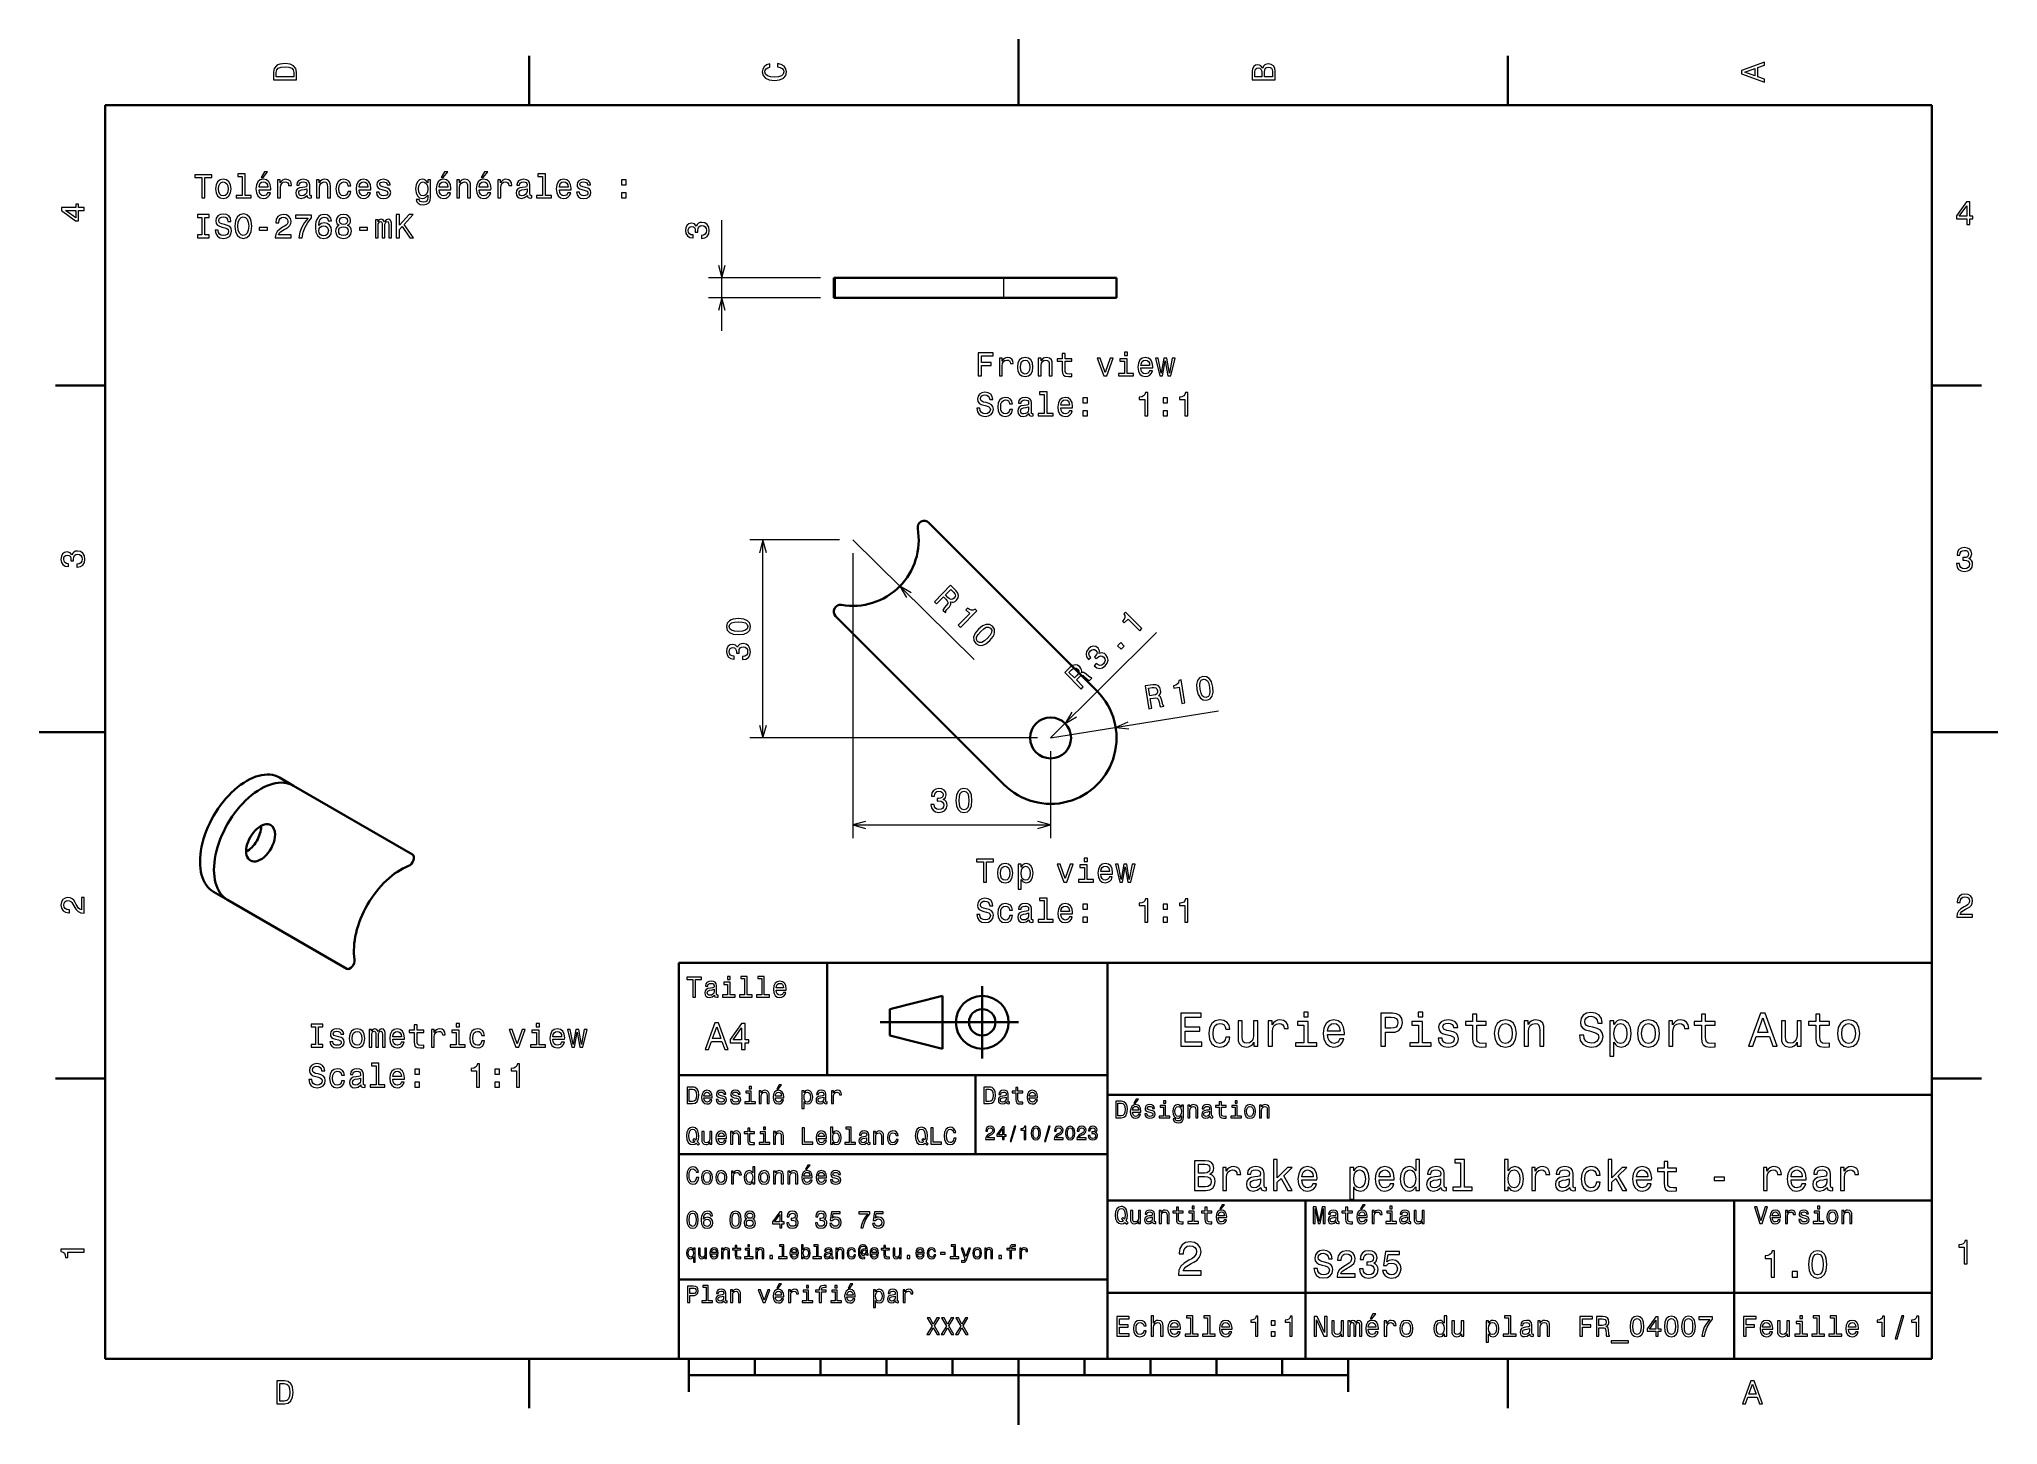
# Model space of a CAD drawing. Extents: x 0 to 297, y 0 to 210.
import ezdxf

# ---------------------------------------------------------------- set-up
doc = ezdxf.new("R2010")
doc.units = 0

msp = doc.modelspace()

# ---------------------------------------------------------------- linework, layer by layer
at = {"color": 7, "lineweight": 35, "ltscale": 0.25}
for p, q in [((148.5, 200), (148.5, 210)), ((10, 105), (0, 105)), ((287, 105), (297, 105)), ((192, 10), (192, 20)), ((148.5, 10), (148.5, 0))]:
    msp.add_line(p, q, dxfattribs=at)
at = {"color": 7, "lineweight": 35, "ltscale": 0.1875}
for p, q in [((74.300003, 200), (74.300003, 207.5)), ((222.699997, 200), (222.699997, 207.5)), ((10, 157.5), (2.5, 157.5)), ((287, 157.5), (294.5, 157.5)), ((10, 52.5), (2.5, 52.5)), ((287, 52.5), (294.5, 52.5)), ((74.300003, 10), (74.300003, 2.5)), ((222.699997, 10), (222.699997, 2.5))]:
    msp.add_line(p, q, dxfattribs=at)
at = {"color": 7, "lineweight": 35}
for p, q in [((287, 200), (10, 200)), ((10, 200), (10, 10)), ((287, 10), (287, 200)), ((120.766899, 173.816086), (146.294769, 173.816086)), ((120.766899, 170.816086), (146.294769, 170.816086)), ((160.43689, 111.176964), (134.909027, 136.704834)), ((120.766899, 122.562691), (146.294769, 97.034828)), ((56.631107, 86.438477), (38.580181, 96.860184)), ((28.580181, 79.539673), (46.631107, 69.117966)), ((97, 10), (97, 70)), ((97, 70), (287, 70)), ((162, 10), (162, 70)), ((287, 70), (287, 10)), ((127.5, 61), (148.5, 61)), ((97, 53), (162, 53)), ((162, 50), (287, 50)), ((97, 41), (162, 41)), ((162, 34), (287, 34)), ((257, 10), (257, 34)), ((97, 22), (162, 22)), ((162, 20), (287, 20)), ((10, 10), (287, 10)), ((97, 10), (287, 10)), ((98.5, 7.5), (198.5, 7.5))]:
    msp.add_line(p, q, dxfattribs=at)
at = {"color": 7, "lineweight": 13, "ltscale": 0.419262}
msp.add_line((103.510208, 165.816086), (103.510208, 182.586563), dxfattribs=at)
at = {"color": 7, "lineweight": 13, "ltscale": 0.424095}
for p, q in [((118.473999, 173.816086), (101.510208, 173.816086)), ((118.473999, 170.816086), (101.510208, 170.816086))]:
    msp.add_line(p, q, dxfattribs=at)
at = {"color": 7, "lineweight": 35, "ltscale": 0.007323}
for p, q in [((120.766899, 173.816086), (120.473999, 173.816086)), ((120.766899, 170.816086), (120.473999, 170.816086))]:
    msp.add_line(p, q, dxfattribs=at)
at = {"color": 7, "lineweight": 35, "ltscale": 0.075}
for p, q in [((120.473999, 170.816086), (120.473999, 173.816086)), ((163.365829, 170.816086), (163.365829, 173.816086))]:
    msp.add_line(p, q, dxfattribs=at)
at = {"color": 7, "lineweight": 13, "ltscale": 0.075}
for p, q in [((120.766899, 170.816086), (120.766899, 173.816086)), ((146.294769, 170.816086), (146.294769, 173.816086))]:
    msp.add_line(p, q, dxfattribs=at)
at = {"color": 7, "lineweight": 35, "ltscale": 0.426777}
for p, q in [((163.365829, 173.816086), (146.294769, 173.816086)), ((163.365829, 170.816086), (146.294769, 170.816086))]:
    msp.add_line(p, q, dxfattribs=at)
at = {"color": 7, "lineweight": 13, "ltscale": 0.340272}
msp.add_line((121.365829, 134.105896), (107.754944, 134.105896), dxfattribs=at)
at = {"color": 7, "lineweight": 13}
for p, q in [((109.754944, 104.105896), (109.754944, 134.105896)), ((123.365829, 134.105896), (141.767532, 116.010765)), ((123.365829, 132.105896), (123.365829, 88.913071)), ((153.365829, 104.105896), (169.430984, 120.06414)), ((153.365829, 104.105896), (178.846497, 108.203705)), ((151.365829, 104.105896), (107.754944, 104.105896)), ((123.365829, 90.913071), (153.365829, 90.913071))]:
    msp.add_line(p, q, dxfattribs=at)
at = {"color": 7, "lineweight": 13, "ltscale": 0.329821}
msp.add_line((153.365829, 102.105896), (153.365829, 88.913071), dxfattribs=at)
at = {"color": 7, "lineweight": 35, "ltscale": 0.061237}
for p, q in [((36.458862, 98.08493), (38.580181, 96.860184)), ((26.45886, 80.76442), (28.580181, 79.539673))]:
    msp.add_line(p, q, dxfattribs=at)
at = {"color": 7, "lineweight": 35, "ltscale": 0.425}
msp.add_line((119.5, 53), (119.5, 70), dxfattribs=at)
at = {"color": 7, "lineweight": 35, "ltscale": 0.275}
msp.add_line((143, 55.5), (143, 66.5), dxfattribs=at)
at = {"color": 7, "lineweight": 35, "ltscale": 0.206155}
for p, q in [((129, 63), (137, 65)), ((137, 57), (129, 59))]:
    msp.add_line(p, q, dxfattribs=at)
at = {"color": 7, "lineweight": 35, "ltscale": 0.1}
msp.add_line((129, 59), (129, 63), dxfattribs=at)
at = {"color": 7, "lineweight": 35, "ltscale": 0.2}
msp.add_line((137, 65), (137, 57), dxfattribs=at)
at = {"color": 7, "lineweight": 35, "ltscale": 0.3}
msp.add_line((142, 41), (142, 53), dxfattribs=at)
at = {"color": 7, "lineweight": 35, "ltscale": 0.35}
msp.add_line((192, 20), (192, 34), dxfattribs=at)
at = {"color": 7, "lineweight": 35, "ltscale": 0.125}
for p, q in [((98.5, 10), (98.5, 5)), ((198.5, 10), (198.5, 5))]:
    msp.add_line(p, q, dxfattribs=at)
at = {"color": 7, "lineweight": 35, "ltscale": 0.0625}
for p, q in [((108.5, 10), (108.5, 7.5)), ((118.5, 10), (118.5, 7.5)), ((128.5, 10), (128.5, 7.5)), ((138.5, 10), (138.5, 7.5)), ((158.5, 10), (158.5, 7.5)), ((168.5, 10), (168.5, 7.5)), ((178.5, 10), (178.5, 7.5)), ((188.5, 10), (188.5, 7.5))]:
    msp.add_line(p, q, dxfattribs=at)
at = {"color": 7, "lineweight": 13}
for points in [[(35.533215, 204.994965), (35.533215, 203.829971), (39.033215, 203.829971), (39.033215, 204.994965), (38.922264, 205.544678), (38.584366, 205.953171), (38.034657, 206.205338), (37.283215, 206.296112), (36.516644, 206.215424), (36.21405, 206.114563), (35.971977, 205.973343), (35.644165, 205.56485), (35.563473, 205.297562)], [(35.951801, 204.959656), (36.027451, 205.342941), (36.259438, 205.605194), (36.672985, 205.761536), (37.283215, 205.811966), (37.873272, 205.756485), (38.286816, 205.600143), (38.533936, 205.332855), (38.614628, 204.959656), (38.614628, 204.298996), (35.951801, 204.298996)], [(111.93206, 205.817017), (112.35569, 205.716141), (112.658287, 205.549713), (112.844887, 205.317734), (112.905403, 205.045395), (112.814629, 204.71759), (112.54229, 204.460388), (112.098488, 204.28891), (111.483215, 204.233429), (110.872986, 204.28891), (110.424141, 204.455338), (110.151802, 204.71254), (110.055984, 205.045395), (110.106415, 205.287476), (110.247627, 205.494247), (110.474571, 205.655624), (110.787247, 205.766571), (110.787247, 206.245682), (110.308144, 206.094391), (109.94503, 205.832138), (109.718086, 205.474075), (109.637398, 205.045395), (109.763474, 204.510818), (110.116501, 204.10231), (110.696472, 203.840057), (111.483215, 203.749283), (112.269958, 203.840057), (112.84993, 204.10231), (113.208, 204.510818), (113.329041, 205.045395), (113.233215, 205.51442), (112.965927, 205.892654), (112.527161, 206.159943), (111.93206, 206.301163)], [(185.542007, 205.630417), (185.249496, 205.983429), (185.052811, 206.074219), (184.81073, 206.104477), (184.432495, 206.03891), (184.160156, 205.842224), (183.993729, 205.524506), (183.933212, 205.080704), (183.933212, 203.835022), (187.433212, 203.835022), (187.433212, 205.151306), (187.36261, 205.620331), (187.155838, 205.968307), (186.828018, 206.185165), (186.384216, 206.260818), (186.08667, 206.215424), (185.839554, 206.094391), (185.65799, 205.897705)], [(185.385666, 204.984879), (185.385666, 204.298996), (184.351807, 204.298996), (184.351807, 205.025223), (184.382065, 205.297562), (184.472839, 205.489197), (184.629181, 205.605194), (184.86116, 205.645538), (185.093155, 205.600143), (185.254532, 205.479111), (185.355408, 205.272339)], [(187.014618, 205.095825), (187.014618, 204.298996), (185.809296, 204.298996), (185.809296, 205.050446), (185.844589, 205.368164), (185.9505, 205.595108), (186.132065, 205.731277), (186.394302, 205.776657), (186.671692, 205.731277), (186.863327, 205.605194), (186.979324, 205.393372)], [(261.633209, 203.466858), (261.633209, 203.930847), (260.604401, 204.298996), (260.604401, 205.695969), (261.633209, 206.064133), (261.633209, 206.538193), (258.128174, 205.257217), (258.128174, 204.742798)], [(260.17572, 204.460388), (258.632477, 205), (260.17572, 205.539627)], [(24.651852, 185.959457), (25.115829, 185.959457), (25.115829, 189.035828), (26.174908, 189.035828), (26.174908, 189.459457), (23.587732, 189.459457), (23.587732, 189.035828), (24.651852, 189.035828)], [(26.744793, 187.311035), (26.825483, 186.69577), (27.057472, 186.241882), (27.425629, 185.959457), (27.919865, 185.863632), (28.409058, 185.959457), (28.777212, 186.236832), (29.009201, 186.69072), (29.094936, 187.311035), (29.009201, 187.926315), (28.777212, 188.385254), (28.409058, 188.662628), (27.919865, 188.763489), (27.425629, 188.662628), (27.057472, 188.380203), (26.825483, 187.926315)], [(27.198683, 187.316086), (27.244072, 187.769974), (27.385283, 188.097778), (27.612228, 188.299515), (27.919865, 188.370117), (28.222458, 188.299515), (28.449404, 188.102829), (28.590614, 187.769974), (28.641045, 187.316086), (28.590614, 186.857147), (28.449404, 186.524292), (28.222458, 186.322571), (27.919865, 186.257004), (27.612228, 186.322571), (27.385283, 186.524292), (27.244072, 186.857147)], [(30.794504, 189.207291), (30.794504, 186.332657), (29.88168, 186.332657), (29.88168, 185.959457), (32.146088, 185.959457), (32.146088, 186.332657), (31.238308, 186.332657), (31.238308, 189.58049), (30.098537, 189.58049), (30.098537, 189.207291)], [(33.336288, 187.184967), (35.111507, 187.184967), (35.11655, 187.391739), (35.035858, 187.97171), (34.813957, 188.405426), (34.46093, 188.667664), (33.991909, 188.763489), (33.532978, 188.662628), (33.179951, 188.380203), (32.953007, 187.92128), (32.872314, 187.316086), (32.947964, 186.69577), (33.174908, 186.241882), (33.522888, 185.959457), (33.97678, 185.863632), (34.370152, 185.929199), (34.692917, 186.100662), (34.929951, 186.373001), (35.066116, 186.736115), (34.627357, 186.736115), (34.536579, 186.534378), (34.405457, 186.383087), (34.032257, 186.262054), (33.744793, 186.31752), (33.527931, 186.494034), (33.386723, 186.781509), (33.336288, 187.16983)], [(33.336288, 187.558167), (33.391766, 187.906143), (33.527931, 188.163345), (33.734707, 188.319687), (34.007042, 188.375168), (34.27433, 188.319687), (34.481102, 188.163345), (34.607185, 187.906143), (34.652573, 187.558167)], [(33.643929, 189.035828), (33.941479, 189.035828), (34.642487, 189.893173), (34.148251, 189.893173)], [(36.150414, 185.959457), (36.594215, 185.959457), (36.594215, 187.507721), (36.639603, 187.88092), (36.775772, 188.148224), (36.997673, 188.309601), (37.295223, 188.365082), (37.517128, 188.329773), (37.683552, 188.228912), (37.784416, 188.057434), (37.819721, 187.825455), (38.26857, 187.825455), (38.20805, 188.233948), (38.041622, 188.526459), (37.764244, 188.702972), (37.386002, 188.763489), (37.128799, 188.723145), (36.906895, 188.622284), (36.710209, 188.450806), (36.553871, 188.218826), (36.553871, 188.667664), (36.150414, 188.667664)], [(40.628799, 186.312485), (40.628799, 186.297348), (40.654015, 186.125885), (40.72966, 186.004852), (41.047386, 185.909027), (41.294502, 185.949371), (41.294502, 186.292313), (41.188599, 186.277176), (41.047386, 186.342743), (41.022171, 186.544479), (41.022171, 187.946487), (40.961651, 188.304565), (40.785141, 188.556717), (40.477501, 188.708023), (40.043785, 188.763489), (39.620155, 188.702972), (39.307472, 188.531509), (39.110786, 188.264206), (39.045227, 187.911194), (39.045227, 187.88092), (39.443642, 187.88092), (39.478943, 188.092743), (39.589893, 188.244034), (39.77145, 188.334824), (40.028656, 188.370117), (40.275772, 188.34491), (40.452286, 188.269257), (40.558193, 188.138138), (40.593498, 187.956573), (40.573322, 187.744766), (40.49263, 187.638855), (40.290901, 187.588425), (39.912659, 187.54808), (39.478943, 187.457291), (39.171307, 187.295914), (38.98975, 187.043747), (38.934273, 186.670547), (38.984707, 186.337692), (39.141045, 186.090576), (39.393208, 185.934235), (39.741188, 185.878769), (40.210213, 185.98468)], [(40.578365, 186.907578), (40.517845, 186.64534), (40.356464, 186.443604), (40.114388, 186.312485), (39.816841, 186.26709), (39.625198, 186.292313), (39.489029, 186.373001), (39.403294, 186.514206), (39.378078, 186.710892), (39.398251, 186.887405), (39.478943, 187.013489), (39.801708, 187.154709), (40.210213, 187.215225), (40.578365, 187.336258)], [(42.05603, 185.959457), (42.499836, 185.959457), (42.499836, 187.522858), (42.545227, 187.88092), (42.691479, 188.143173), (42.918423, 188.304565), (43.221016, 188.365082), (43.463093, 188.314651), (43.614388, 188.178482), (43.690037, 187.951538), (43.715256, 187.648941), (43.715256, 185.959457), (44.159058, 185.959457), (44.159058, 187.739716), (44.138885, 188.097778), (44.048107, 188.39534), (43.750557, 188.667664), (43.286579, 188.763489), (43.029373, 188.728195), (42.812515, 188.63237), (42.625916, 188.470978), (42.47966, 188.25412), (42.47966, 188.667664), (42.05603, 188.667664)], [(46.816841, 187.769974), (47.2556, 187.769974), (47.164822, 188.173431), (46.947964, 188.491165), (46.610069, 188.687851), (46.171307, 188.763489), (45.687157, 188.662628), (45.319, 188.380203), (45.087013, 187.92128), (45.006321, 187.306), (45.08197, 186.69577), (45.308914, 186.241882), (45.666985, 185.959457), (46.156178, 185.863632), (46.589897, 185.939285), (46.927792, 186.151093), (47.159779, 186.483948), (47.260643, 186.92775), (46.837013, 186.92775), (46.761364, 186.64534), (46.620155, 186.433517), (46.418427, 186.302399), (46.171307, 186.262054), (45.86367, 186.327606), (45.641769, 186.529343), (45.5056, 186.857147), (45.460213, 187.321136), (45.5056, 187.775024), (45.646812, 188.102829), (45.873756, 188.304565), (46.171307, 188.375168), (46.433556, 188.329773), (46.630241, 188.213776), (46.761364, 188.022141)], [(48.516407, 187.184967), (50.291622, 187.184967), (50.296665, 187.391739), (50.215973, 187.97171), (49.994072, 188.405426), (49.641045, 188.667664), (49.172028, 188.763489), (48.713093, 188.662628), (48.360069, 188.380203), (48.133121, 187.92128), (48.052429, 187.316086), (48.128078, 186.69577), (48.355022, 186.241882), (48.703007, 185.959457), (49.156898, 185.863632), (49.55027, 185.929199), (49.873035, 186.100662), (50.110069, 186.373001), (50.246231, 186.736115), (49.807472, 186.736115), (49.716694, 186.534378), (49.585571, 186.383087), (49.212372, 186.262054), (48.924908, 186.31752), (48.70805, 186.494034), (48.566841, 186.781509), (48.516407, 187.16983)], [(48.516407, 187.558167), (48.571884, 187.906143), (48.70805, 188.163345), (48.914822, 188.319687), (49.187157, 188.375168), (49.454445, 188.319687), (49.661217, 188.163345), (49.7873, 187.906143), (49.832687, 187.558167)], [(52.490471, 187.537994), (52.061794, 187.638855), (51.744072, 187.754852), (51.638165, 187.991882), (51.668423, 188.15831), (51.77433, 188.279343), (51.945801, 188.354996), (52.192917, 188.385254), (52.429951, 188.354996), (52.61655, 188.264206), (52.737587, 188.128052), (52.788017, 187.946487), (53.221737, 187.946487), (53.221737, 187.956573), (53.146088, 188.284378), (52.939316, 188.541595), (52.61655, 188.702972), (52.192917, 188.763489), (51.764244, 188.702972), (51.451565, 188.536545), (51.254879, 188.289429), (51.194359, 187.976746), (51.239746, 187.674149), (51.380959, 187.462341), (51.612946, 187.311035), (51.950844, 187.205139), (52.44508, 187.084091), (52.747673, 186.958023), (52.828365, 186.857147), (52.858627, 186.705856), (52.813236, 186.519257), (52.6922, 186.378052), (52.495514, 186.287262), (52.233265, 186.257004), (51.955887, 186.287262), (51.754158, 186.393173), (51.617989, 186.564651), (51.562515, 186.801682), (51.133842, 186.801682), (51.204445, 186.398224), (51.411217, 186.105713), (51.739029, 185.929199), (52.192917, 185.863632), (52.666985, 185.929199), (53.014965, 186.105713), (53.22678, 186.388138), (53.302429, 186.756287), (53.246956, 187.074005), (53.090614, 187.290863), (52.833408, 187.432083)], [(59.344215, 186.08049), (59.344215, 188.667664), (58.920582, 188.667664), (58.920582, 188.228912), (58.572601, 188.627319), (58.360783, 188.728195), (58.123753, 188.763489), (57.69508, 188.662628), (57.362225, 188.380203), (57.145367, 187.926315), (57.069717, 187.316086), (57.145367, 186.700806), (57.362225, 186.246918), (57.69508, 185.959457), (58.123753, 185.863632), (58.365826, 185.898941), (58.567558, 185.989716), (58.920582, 186.373001), (58.920582, 185.989716), (58.880238, 185.687119), (58.769287, 185.470261), (58.557468, 185.344177), (58.239746, 185.298798), (57.962368, 185.329056), (57.765682, 185.404709), (57.649689, 185.535828), (57.614388, 185.712341), (57.185711, 185.712341), (57.185711, 185.692169), (57.251274, 185.3694), (57.453003, 185.127319), (57.775768, 184.970978), (58.214531, 184.915512), (58.739025, 184.991165), (59.087009, 185.202972), (59.283695, 185.571136)], [(57.528652, 187.316086), (57.574039, 187.764938), (57.710209, 188.097778), (57.922024, 188.294464), (58.204445, 188.365082), (58.501995, 188.294464), (58.723896, 188.097778), (58.860065, 187.764938), (58.910496, 187.316086), (58.860065, 186.857147), (58.723896, 186.529343), (58.501995, 186.327606), (58.204445, 186.262054), (57.922024, 186.327606), (57.710209, 186.529343), (57.574039, 186.862198)], [(60.660496, 187.184967), (62.435711, 187.184967), (62.440754, 187.391739), (62.360062, 187.97171), (62.138161, 188.405426), (61.785133, 188.667664), (61.316116, 188.763489), (60.857182, 188.662628), (60.504154, 188.380203), (60.27721, 187.92128), (60.196518, 187.316086), (60.272167, 186.69577), (60.499111, 186.241882), (60.847095, 185.959457), (61.300983, 185.863632), (61.694359, 185.929199), (62.017124, 186.100662), (62.254154, 186.373001), (62.390324, 186.736115), (61.951561, 186.736115), (61.860783, 186.534378), (61.72966, 186.383087), (61.356461, 186.262054), (61.068996, 186.31752), (60.852139, 186.494034), (60.710926, 186.781509), (60.660496, 187.16983)], [(60.660496, 187.558167), (60.715969, 187.906143), (60.852139, 188.163345), (61.05891, 188.319687), (61.331245, 188.375168), (61.598537, 188.319687), (61.805309, 188.163345), (61.931389, 187.906143), (61.976776, 187.558167)], [(60.968132, 189.035828), (61.265682, 189.035828), (61.96669, 189.893173), (61.472454, 189.893173)], [(63.308189, 185.959457), (63.751991, 185.959457), (63.751991, 187.522858), (63.797382, 187.88092), (63.943634, 188.143173), (64.170578, 188.304565), (64.473175, 188.365082), (64.715248, 188.314651), (64.866547, 188.178482), (64.9422, 187.951538), (64.967407, 187.648941), (64.967407, 185.959457), (65.411217, 185.959457), (65.411217, 187.739716), (65.391037, 188.097778), (65.300262, 188.39534), (65.002716, 188.667664), (64.538742, 188.763489), (64.281532, 188.728195), (64.064674, 188.63237), (63.878075, 188.470978), (63.731819, 188.25412), (63.731819, 188.667664), (63.308189, 188.667664)], [(66.732544, 187.184967), (68.507751, 187.184967), (68.512802, 187.391739), (68.432106, 187.97171), (68.210205, 188.405426), (67.857178, 188.667664), (67.388161, 188.763489), (66.92923, 188.662628), (66.576202, 188.380203), (66.349258, 187.92128), (66.268562, 187.316086), (66.344208, 186.69577), (66.571152, 186.241882), (66.919144, 185.959457), (67.373032, 185.863632), (67.766403, 185.929199), (68.089172, 186.100662), (68.326202, 186.373001), (68.462372, 186.736115), (68.023605, 186.736115), (67.932831, 186.534378), (67.801704, 186.383087), (67.428505, 186.262054), (67.141037, 186.31752), (66.924179, 186.494034), (66.782974, 186.781509), (66.732544, 187.16983)], [(66.732544, 187.558167), (66.78801, 187.906143), (66.924179, 188.163345), (67.130951, 188.319687), (67.40329, 188.375168), (67.670578, 188.319687), (67.87735, 188.163345), (68.003433, 187.906143), (68.04882, 187.558167)], [(67.040176, 189.035828), (67.337723, 189.035828), (68.038734, 189.893173), (67.544495, 189.893173)], [(69.546661, 185.959457), (69.990463, 185.959457), (69.990463, 187.507721), (70.035858, 187.88092), (70.17202, 188.148224), (70.393921, 188.309601), (70.691467, 188.365082), (70.913376, 188.329773), (71.079803, 188.228912), (71.180664, 188.057434), (71.215973, 187.825455), (71.66481, 187.825455), (71.604294, 188.233948), (71.437866, 188.526459), (71.160492, 188.702972), (70.782249, 188.763489), (70.525047, 188.723145), (70.303146, 188.622284), (70.106461, 188.450806), (69.950119, 188.218826), (69.950119, 188.667664), (69.546661, 188.667664)], [(74.02504, 186.312485), (74.02504, 186.297348), (74.050262, 186.125885), (74.125908, 186.004852), (74.443634, 185.909027), (74.69075, 185.949371), (74.69075, 186.292313), (74.584839, 186.277176), (74.443634, 186.342743), (74.418411, 186.544479), (74.418411, 187.946487), (74.357895, 188.304565), (74.181381, 188.556717), (73.873749, 188.708023), (73.440033, 188.763489), (73.016403, 188.702972), (72.70372, 188.531509), (72.507034, 188.264206), (72.441467, 187.911194), (72.441467, 187.88092), (72.83989, 187.88092), (72.875191, 188.092743), (72.986145, 188.244034), (73.167694, 188.334824), (73.424896, 188.370117), (73.67202, 188.34491), (73.848534, 188.269257), (73.954437, 188.138138), (73.989746, 187.956573), (73.969574, 187.744766), (73.888878, 187.638855), (73.687149, 187.588425), (73.308907, 187.54808), (72.875191, 187.457291), (72.567551, 187.295914), (72.386002, 187.043747), (72.330521, 186.670547), (72.380951, 186.337692), (72.537292, 186.090576), (72.789459, 185.934235), (73.137436, 185.878769), (73.606461, 185.98468)], [(73.974609, 186.907578), (73.914093, 186.64534), (73.752716, 186.443604), (73.510635, 186.312485), (73.213089, 186.26709), (73.021439, 186.292313), (72.885277, 186.373001), (72.799545, 186.514206), (72.774323, 186.710892), (72.794495, 186.887405), (72.875191, 187.013489), (73.197952, 187.154709), (73.606461, 187.215225), (73.974609, 187.336258)], [(76.334839, 189.207291), (76.334839, 186.332657), (75.42202, 186.332657), (75.42202, 185.959457), (77.686432, 185.959457), (77.686432, 186.332657), (76.778648, 186.332657), (76.778648, 189.58049), (75.638878, 189.58049), (75.638878, 189.207291)], [(78.876633, 187.184967), (80.65184, 187.184967), (80.656891, 187.391739), (80.576195, 187.97171), (80.354294, 188.405426), (80.001266, 188.667664), (79.532249, 188.763489), (79.073318, 188.662628), (78.720291, 188.380203), (78.493347, 187.92128), (78.412651, 187.316086), (78.488297, 186.69577), (78.71524, 186.241882), (79.063232, 185.959457), (79.51712, 185.863632), (79.910492, 185.929199), (80.233261, 186.100662), (80.470291, 186.373001), (80.606461, 186.736115), (80.167694, 186.736115), (80.07692, 186.534378), (79.945793, 186.383087), (79.572594, 186.262054), (79.285126, 186.31752), (79.068268, 186.494034), (78.927063, 186.781509), (78.876633, 187.16983)], [(78.876633, 187.558167), (78.932098, 187.906143), (79.068268, 188.163345), (79.27504, 188.319687), (79.547379, 188.375168), (79.814667, 188.319687), (80.021439, 188.163345), (80.147522, 187.906143), (80.192909, 187.558167)], [(82.850693, 187.537994), (82.422012, 187.638855), (82.104294, 187.754852), (81.998383, 187.991882), (82.028641, 188.15831), (82.134552, 188.279343), (82.306023, 188.354996), (82.553139, 188.385254), (82.790176, 188.354996), (82.976776, 188.264206), (83.097809, 188.128052), (83.148239, 187.946487), (83.581955, 187.946487), (83.581955, 187.956573), (83.50631, 188.284378), (83.299538, 188.541595), (82.976776, 188.702972), (82.553139, 188.763489), (82.124466, 188.702972), (81.811783, 188.536545), (81.615097, 188.289429), (81.554581, 187.976746), (81.599976, 187.674149), (81.74118, 187.462341), (81.973167, 187.311035), (82.311066, 187.205139), (82.805298, 187.084091), (83.107895, 186.958023), (83.188583, 186.857147), (83.218842, 186.705856), (83.173462, 186.519257), (83.052422, 186.378052), (82.855736, 186.287262), (82.593491, 186.257004), (82.316109, 186.287262), (82.11438, 186.393173), (81.97821, 186.564651), (81.922737, 186.801682), (81.494064, 186.801682), (81.564667, 186.398224), (81.771439, 186.105713), (82.099251, 185.929199), (82.553139, 185.863632), (83.027206, 185.929199), (83.375183, 186.105713), (83.587006, 186.388138), (83.662651, 186.756287), (83.607178, 187.074005), (83.450836, 187.290863), (83.193634, 187.432083)], [(88.292336, 187.916229), (88.988297, 187.916229), (88.988297, 188.667664), (88.292336, 188.667664)], [(6.833213, 184.02739), (6.833213, 184.481277), (5.965778, 184.481277), (5.965778, 184.98056), (5.56232, 184.98056), (5.56232, 184.481277), (3.408862, 184.481277), (3.408862, 184.022339), (5.521974, 182.489197), (5.965778, 182.489197), (5.965778, 184.02739)], [(88.292336, 185.959457), (88.988297, 185.959457), (88.988297, 186.710892), (88.292336, 186.710892)], [(292.277374, 181.916794), (292.731262, 181.916794), (292.731262, 182.784225), (293.23056, 182.784225), (293.23056, 183.187683), (292.731262, 183.187683), (292.731262, 185.341141), (292.272339, 185.341141), (290.739197, 183.228027), (290.739197, 182.784225), (292.277374, 182.784225)], [(291.162842, 183.187683), (292.277374, 184.756134), (292.277374, 183.187683)], [(5.56232, 182.912827), (3.993876, 184.02739), (5.56232, 184.02739)], [(24.651852, 180.336258), (24.006319, 180.336258), (24.006319, 179.912628), (25.761362, 179.912628), (25.761362, 180.336258), (25.115829, 180.336258), (25.115829, 182.988998), (25.761362, 182.988998), (25.761362, 183.412628), (24.006319, 183.412628), (24.006319, 182.988998), (24.651852, 182.988998)], [(27.123034, 181.06752), (26.664101, 181.06752), (26.764965, 180.532944), (27.017126, 180.139572), (27.405455, 179.902542), (27.929951, 179.816803), (28.449404, 179.897491), (28.83773, 180.1194), (29.08485, 180.467377), (29.175629, 180.926315), (29.099979, 181.339859), (28.888165, 181.607147), (28.545223, 181.783661), (28.08629, 181.914795), (27.692919, 182.010605), (27.435715, 182.121567), (27.289461, 182.282944), (27.244072, 182.53511), (27.289461, 182.762054), (27.420586, 182.933517), (27.622314, 183.049515), (27.899691, 183.089859), (28.182112, 183.039429), (28.404015, 182.903259), (28.550268, 182.676315), (28.620872, 182.368683), (29.079807, 182.368683), (29.079807, 182.378769), (28.999115, 182.852829), (28.762083, 183.205856), (28.388885, 183.427765), (27.884562, 183.503403), (27.430672, 183.427765), (27.077644, 183.215942), (26.8507, 182.888138), (26.770008, 182.464508), (26.835569, 182.086258), (27.027212, 181.829056), (27.329807, 181.657578), (27.743351, 181.526459), (28.151852, 181.410461), (28.45949, 181.299515), (28.64609, 181.138138), (28.711651, 180.875885), (28.651133, 180.608597), (28.494793, 180.40686), (28.257761, 180.280777), (27.950123, 180.240433), (27.607183, 180.295914), (27.344936, 180.457291), (27.178509, 180.719543)], [(29.659779, 181.662628), (29.750557, 180.875885), (30.012804, 180.295914), (30.421305, 179.937851), (30.955887, 179.816803), (31.485426, 179.937851), (31.898972, 180.295914), (32.156174, 180.875885), (32.251999, 181.662628), (32.156174, 182.444336), (32.045223, 182.762054), (31.898972, 183.024292), (31.485426, 183.38237), (31.233265, 183.473145), (30.955887, 183.508453), (30.416262, 183.38237), (30.007761, 183.029343), (29.750557, 182.449371)], [(30.143929, 181.662628), (30.199404, 182.272858), (30.365829, 182.72171), (30.623035, 182.994034), (30.955887, 183.089859), (31.283697, 182.994034), (31.540901, 182.71666), (31.707329, 182.267822), (31.767847, 181.662628), (31.707329, 181.052399), (31.540901, 180.603546), (31.283697, 180.331223), (30.955887, 180.240433), (30.623035, 180.331223), (30.365829, 180.603546), (30.199404, 181.047348)], [(33.38168, 181.06752), (34.602142, 181.06752), (34.602142, 181.465942), (33.38168, 181.465942)], [(35.797386, 179.912628), (38.203007, 179.912628), (38.203007, 180.346344), (36.301708, 180.346344), (36.407616, 180.583374), (36.589172, 180.78006), (37.148972, 181.138138), (37.446522, 181.289429), (37.779373, 181.506287), (38.016407, 181.758453), (38.152573, 182.056), (38.203007, 182.39389), (38.117271, 182.81752), (37.880241, 183.150375), (37.517128, 183.362198), (37.048107, 183.437851), (36.563957, 183.352112), (36.195801, 183.115082), (35.958771, 182.736832), (35.878078, 182.237549), (35.878078, 182.166946), (36.337013, 182.166946), (36.337013, 182.207291), (36.382401, 182.550232), (36.51857, 182.802399), (36.735428, 182.963776), (37.022888, 183.019257), (37.315399, 182.968826), (37.532257, 182.842743), (37.673466, 182.646057), (37.7239, 182.398941), (37.688599, 182.166946), (37.592773, 181.970261), (37.431393, 181.798798), (37.209488, 181.647491), (36.911942, 181.486115), (36.417702, 181.173431), (36.069721, 180.840576), (35.862949, 180.437119), (35.797386, 179.927765)], [(39.362949, 179.912628), (39.872314, 179.912628), (40.038742, 180.744766), (40.331245, 181.521423), (40.744793, 182.242599), (41.284416, 182.918396), (41.284416, 183.336975), (38.883842, 183.336975), (38.883842, 182.878052), (40.80027, 182.878052), (40.245514, 182.197205), (39.826927, 181.486115), (39.534416, 180.72963)], [(44.310356, 182.469543), (44.214531, 182.878052), (43.99263, 183.180634), (43.649693, 183.372284), (43.205887, 183.437851), (42.908337, 183.402542), (42.651131, 183.306717), (42.424187, 183.150375), (42.232544, 182.928482), (42.081245, 182.651108), (41.970299, 182.313202), (41.899693, 181.914795), (41.879517, 181.465942), (41.960213, 180.749802), (42.207329, 180.230347), (42.605743, 179.917679), (43.150414, 179.811768), (43.639603, 179.902542), (44.012802, 180.139572), (44.254879, 180.512772), (44.340614, 180.986832), (44.254879, 181.465942), (44.022888, 181.834091), (43.664822, 182.066086), (43.221016, 182.146774), (42.741913, 182.045914), (42.383842, 181.758453), (42.459488, 182.313202), (42.620872, 182.711624), (42.867989, 182.948654), (43.21093, 183.029343), (43.463093, 182.988998), (43.654736, 182.883087), (43.780815, 182.706573), (43.846378, 182.469543)], [(43.851421, 180.981796), (43.795944, 180.664063), (43.654736, 180.421997), (43.427788, 180.260605), (43.14537, 180.210175), (42.847816, 180.260605), (42.620872, 180.416946), (42.474617, 180.659027), (42.42923, 180.976746), (42.47966, 181.289429), (42.620872, 181.526459), (42.852859, 181.677765), (43.165543, 181.733231), (43.437874, 181.677765), (43.654736, 181.531509), (43.795944, 181.294479)], [(45.510643, 181.798798), (45.253441, 181.657578), (45.076927, 181.460892), (44.965973, 181.213776), (44.930672, 180.916229), (45.011364, 180.467377), (45.243355, 180.1194), (45.621597, 179.897491), (46.136002, 179.811768), (46.64537, 179.897491), (47.023613, 180.1194), (47.2556, 180.467377), (47.341335, 180.916229), (47.300987, 181.213776), (47.195084, 181.460892), (47.013527, 181.657578), (46.761364, 181.798798), (46.963093, 181.91983), (47.104301, 182.086258), (47.190041, 182.287994), (47.220299, 182.53511), (47.139606, 182.893173), (46.927792, 183.180634), (46.58485, 183.367233), (46.136002, 183.437851), (45.682114, 183.367233), (45.339172, 183.180634), (45.122314, 182.893173), (45.046669, 182.53511), (45.071884, 182.287994), (45.157616, 182.086258)], [(45.414822, 180.926315), (45.460213, 181.193604), (45.606464, 181.39534), (45.833412, 181.526459), (46.136002, 181.571854), (46.433556, 181.526459), (46.6605, 181.39534), (46.806755, 181.193604), (46.857185, 180.926315), (46.806755, 180.638855), (46.6605, 180.421997), (46.433556, 180.280777), (46.136002, 180.235397), (45.833412, 180.280777), (45.606464, 180.421997), (45.460213, 180.638855)], [(45.525772, 182.494766), (45.56612, 182.71666), (45.687157, 182.888138), (45.878799, 182.994034), (46.136002, 183.034393), (46.388165, 182.994034), (46.579807, 182.888138), (46.700844, 182.71666), (46.746235, 182.494766), (46.700844, 182.267822), (46.579807, 182.091309), (46.388165, 181.975311), (46.136002, 181.940002), (45.878799, 181.980347), (45.687157, 182.091309), (45.56612, 182.267822)], [(48.561798, 181.06752), (49.782257, 181.06752), (49.782257, 181.465942), (48.561798, 181.465942)], [(50.987587, 179.912628), (51.396088, 179.912628), (51.396088, 181.723145), (51.421303, 181.995483), (51.496956, 182.192169), (51.612946, 182.308167), (51.764244, 182.353546), (51.885284, 182.313202), (51.965973, 182.212341), (52.006317, 182.040863), (52.021446, 181.813919), (52.021446, 179.912628), (52.404732, 179.912628), (52.404732, 181.723145), (52.429951, 181.990433), (52.5056, 182.187119), (52.626637, 182.308167), (52.777931, 182.353546), (52.898972, 182.313202), (52.97966, 182.212341), (53.030094, 181.813919), (53.030094, 179.912628), (53.438599, 179.912628), (53.438599, 181.783661), (53.41338, 182.171997), (53.332687, 182.469543), (53.171303, 182.651108), (52.909058, 182.71666), (52.601418, 182.615799), (52.364388, 182.323288), (52.177788, 182.610748), (51.865108, 182.71666), (51.577644, 182.615799), (51.380959, 182.333374), (51.380959, 182.620834), (50.987587, 182.620834)], [(54.149689, 179.912628), (54.613667, 179.912628), (54.613667, 181.15831), (55.027214, 181.602112), (56.202282, 179.912628), (56.767124, 179.912628), (55.355022, 181.940002), (56.72678, 183.412628), (56.111507, 183.412628), (54.613667, 181.793747), (54.613667, 183.412628), (54.149689, 183.412628)], [(100.410782, 179.797668), (100.446083, 179.797668), (100.930237, 179.878357), (101.29335, 180.115387), (101.52533, 180.488586), (101.611069, 180.982819), (101.52533, 181.507324), (101.303436, 181.900696), (100.950409, 182.152847), (100.496521, 182.243637), (100.198967, 182.203278), (99.956894, 182.092331), (99.770294, 181.910782), (99.634125, 181.668701), (99.361786, 181.996506), (98.92807, 182.112503), (98.534698, 182.036865), (98.237152, 181.819992), (98.050552, 181.46698), (97.984985, 180.982819), (98.065681, 180.528931), (98.287582, 180.180954), (98.64061, 179.95401), (99.109627, 179.878357), (99.144928, 179.878357), (99.144928, 180.327209), (98.822159, 180.367554), (98.590179, 180.498672), (98.448967, 180.710495), (98.398529, 181.008041), (98.438873, 181.270294), (98.544785, 181.461929), (98.716255, 181.577927), (98.948242, 181.623306), (99.195358, 181.577927), (99.361786, 181.456879), (99.462654, 181.245071), (99.492912, 180.957611), (99.487869, 180.760925), (99.886284, 180.760925), (99.876198, 181.008041), (99.921585, 181.32576), (100.042625, 181.56279), (100.239311, 181.70401), (100.496521, 181.75444), (100.789024, 181.698959), (101.005882, 181.552704), (101.142044, 181.320724), (101.187439, 181.013077), (101.137009, 180.695358), (100.98571, 180.463379), (100.743637, 180.317123), (100.410782, 180.261642)], [(142.404068, 158.959457), (142.873093, 158.959457), (142.873093, 160.568253), (144.345718, 160.568253), (144.345718, 160.986832), (142.873093, 160.986832), (142.873093, 162.035828), (144.683609, 162.035828), (144.683609, 162.459457), (142.404068, 162.459457)], [(145.596436, 158.959457), (146.040237, 158.959457), (146.040237, 160.507721), (146.085632, 160.88092), (146.221802, 161.148224), (146.443695, 161.309601), (146.741241, 161.365082), (146.96315, 161.329773), (147.129578, 161.228912), (147.230438, 161.057434), (147.265747, 160.825455), (147.714584, 160.825455), (147.654068, 161.233948), (147.48764, 161.526459), (147.210266, 161.702972), (146.832031, 161.763489), (146.574814, 161.723145), (146.352921, 161.622284), (146.156235, 161.450806), (145.999893, 161.218826), (145.999893, 161.667664), (145.596436, 161.667664)], [(148.3349, 160.311035), (148.415604, 159.69577), (148.647583, 159.241882), (149.015747, 158.959457), (149.509979, 158.863632), (149.999176, 158.959457), (150.367325, 159.236832), (150.599319, 159.69072), (150.685059, 160.311035), (150.599319, 160.926315), (150.367325, 161.385254), (149.999176, 161.662628), (149.509979, 161.763489), (149.015747, 161.662628), (148.647583, 161.380203), (148.415604, 160.926315)], [(148.788803, 160.316086), (148.834183, 160.769974), (148.975403, 161.097778), (149.202347, 161.299515), (149.509979, 161.370117), (149.812576, 161.299515), (150.03952, 161.102829), (150.180725, 160.769974), (150.231155, 160.316086), (150.180725, 159.857147), (150.03952, 159.524292), (149.812576, 159.322571), (149.509979, 159.257004), (149.202347, 159.322571), (148.975403, 159.524292), (148.834183, 159.857147)], [(151.50206, 158.959457), (151.945862, 158.959457), (151.945862, 160.522858), (151.991241, 160.88092), (152.137497, 161.143173), (152.364441, 161.304565), (152.667038, 161.365082), (152.909119, 161.314651), (153.06041, 161.178482), (153.136063, 160.951538), (153.16127, 160.648941), (153.16127, 158.959457), (153.605087, 158.959457), (153.605087, 160.739716), (153.5849, 161.097778), (153.494125, 161.39534), (153.196579, 161.667664), (152.732605, 161.763489), (152.475403, 161.728195), (152.258545, 161.63237), (152.071945, 161.470978), (151.92569, 161.25412), (151.92569, 161.667664), (151.50206, 161.667664)], [(155.133179, 161.198654), (155.133179, 159.842026), (155.163437, 159.403259), (155.304642, 159.100662), (155.587067, 158.924149), (156.066177, 158.863632), (156.590668, 158.888855), (156.590668, 159.272141), (156.207382, 159.241882), (155.859406, 159.282227), (155.672806, 159.40831), (155.592117, 159.620117), (155.576981, 159.917664), (155.576981, 161.198654), (156.590668, 161.198654), (156.590668, 161.576889), (155.576981, 161.576889), (155.576981, 162.368683), (155.133179, 162.368683), (155.133179, 161.576889), (154.366608, 161.576889), (154.366608, 161.198654)], [(161.422089, 158.959457), (161.891098, 158.959457), (162.879578, 161.667664), (162.420639, 161.667664), (161.659119, 159.483948), (160.882462, 161.667664), (160.418488, 161.667664)], [(165.002777, 159.332657), (165.002777, 161.576889), (163.863007, 161.576889), (163.863007, 161.198654), (164.558975, 161.198654), (164.558975, 159.332657), (163.651184, 159.332657), (163.651184, 158.959457), (165.920639, 158.959457), (165.920639, 159.332657)], [(165.017914, 162.58049), (164.548889, 162.58049), (164.548889, 162.076172), (165.017914, 162.076172)], [(167.070496, 160.184967), (168.845718, 160.184967), (168.850754, 160.391739), (168.770065, 160.97171), (168.548157, 161.405426), (168.195145, 161.667664), (167.72612, 161.763489), (167.267181, 161.662628), (166.914154, 161.380203), (166.68721, 160.92128), (166.606522, 160.316086), (166.682175, 159.69577), (166.909119, 159.241882), (167.257095, 158.959457), (167.710983, 158.863632), (168.104355, 158.929199), (168.427124, 159.100662), (168.664154, 159.373001), (168.800323, 159.736115), (168.361572, 159.736115), (168.270782, 159.534378), (168.139664, 159.383087), (167.766464, 159.262054), (167.479004, 159.31752), (167.262146, 159.494034), (167.120926, 159.781509), (167.070496, 160.16983)], [(167.070496, 160.558167), (167.125977, 160.906143), (167.262146, 161.163345), (167.468918, 161.319687), (167.741241, 161.375168), (168.008545, 161.319687), (168.215317, 161.163345), (168.3414, 160.906143), (168.38678, 160.558167)], [(170.358688, 158.959457), (170.762146, 161.259171), (171.165604, 158.959457), (171.589233, 158.959457), (172.254944, 161.667664), (171.826263, 161.667664), (171.377411, 159.367966), (170.979004, 161.667664), (170.540237, 161.667664), (170.141815, 159.367966), (169.692978, 161.667664), (169.269348, 161.667664), (169.935059, 158.959457)], [(142.641098, 154.06752), (142.182175, 154.06752), (142.283035, 153.532944), (142.535202, 153.139572), (142.923523, 152.902542), (143.448013, 152.816803), (143.967468, 152.897491), (144.355804, 153.1194), (144.602921, 153.467377), (144.693695, 153.926315), (144.618042, 154.339859), (144.406235, 154.607147), (144.063293, 154.783661), (143.604355, 154.914795), (143.210983, 155.010605), (142.953781, 155.121567), (142.807526, 155.282944), (142.762146, 155.53511), (142.807526, 155.762054), (142.93866, 155.933517), (143.140381, 156.049515), (143.417755, 156.089859), (143.70018, 156.039429), (143.922089, 155.903259), (144.068344, 155.676315), (144.138947, 155.368683), (144.59787, 155.368683), (144.59787, 155.378769), (144.517181, 155.852829), (144.280151, 156.205856), (143.906952, 156.427765), (143.402634, 156.503403), (142.948746, 156.427765), (142.595718, 156.215942), (142.368774, 155.888138), (142.288071, 155.464508), (142.353638, 155.086258), (142.545288, 154.829056), (142.84787, 154.657578), (143.261414, 154.526459), (143.669922, 154.410461), (143.977554, 154.299515), (144.164154, 154.138138), (144.229721, 153.875885), (144.169205, 153.608597), (144.012863, 153.40686), (143.775833, 153.280777), (143.468185, 153.240433), (143.125259, 153.295914), (142.863007, 153.457291), (142.696579, 153.719543)], [(147.154785, 154.723145), (147.593552, 154.723145), (147.502777, 155.126602), (147.285919, 155.444336), (146.948013, 155.641022), (146.509262, 155.71666), (146.025116, 155.615799), (145.656952, 155.333374), (145.424973, 154.874451), (145.344269, 154.259171), (145.419922, 153.648941), (145.646866, 153.195053), (146.004944, 152.912628), (146.494125, 152.816803), (146.927841, 152.892456), (147.265747, 153.104263), (147.497726, 153.437119), (147.598602, 153.88092), (147.174973, 153.88092), (147.099319, 153.598511), (146.958099, 153.386688), (146.756378, 153.255569), (146.509262, 153.215225), (146.20163, 153.280777), (145.979721, 153.482513), (145.843552, 153.810318), (145.798157, 154.274292), (145.843552, 154.728195), (145.984756, 155.056), (146.211716, 155.257736), (146.509262, 155.328339), (146.7715, 155.282944), (146.968201, 155.166946), (147.099319, 154.975311)], [(150.074829, 153.265656), (150.074829, 153.250519), (150.100037, 153.079056), (150.17569, 152.958023), (150.493408, 152.862198), (150.740524, 152.902542), (150.740524, 153.245483), (150.634613, 153.230347), (150.493408, 153.295914), (150.468201, 153.49765), (150.468201, 154.899658), (150.407669, 155.257736), (150.231155, 155.509888), (149.923523, 155.661194), (149.489807, 155.71666), (149.066177, 155.656143), (148.753494, 155.48468), (148.556808, 155.217377), (148.491241, 154.864365), (148.491241, 154.834091), (148.889664, 154.834091), (148.924973, 155.045914), (149.035919, 155.197205), (149.217468, 155.287994), (149.47467, 155.323288), (149.721802, 155.29808), (149.898315, 155.222427), (150.004211, 155.091309), (150.03952, 154.909744), (150.019348, 154.697937), (149.93866, 154.592026), (149.736923, 154.541595), (149.358688, 154.501251), (148.924973, 154.410461), (148.617325, 154.249084), (148.435776, 153.996918), (148.380295, 153.623718), (148.430725, 153.290863), (148.587067, 153.043747), (148.839233, 152.887405), (149.18721, 152.83194), (149.656235, 152.937851)], [(152.384613, 156.160461), (152.384613, 153.285828), (151.471802, 153.285828), (151.471802, 152.912628), (153.736206, 152.912628), (153.736206, 153.285828), (152.82843, 153.285828), (152.82843, 156.533661), (151.68866, 156.533661), (151.68866, 156.160461)], [(154.926407, 154.138138), (156.70163, 154.138138), (156.706665, 154.34491), (156.625977, 154.924881), (156.404068, 155.358597), (156.051041, 155.620834), (155.582031, 155.71666), (155.123093, 155.615799), (154.770065, 155.333374), (154.543121, 154.874451), (154.462433, 154.269257), (154.538086, 153.648941), (154.76503, 153.195053), (155.113007, 152.912628), (155.566895, 152.816803), (155.960266, 152.88237), (156.283035, 153.053833), (156.520065, 153.326172), (156.656235, 153.689285), (156.217468, 153.689285), (156.126694, 153.487549), (155.995575, 153.336258), (155.622375, 153.215225), (155.3349, 153.270691), (155.118042, 153.447205), (154.976837, 153.73468), (154.926407, 154.123001)], [(154.926407, 154.511337), (154.981888, 154.859314), (155.118042, 155.116516), (155.324829, 155.272858), (155.597153, 155.328339), (155.864441, 155.272858), (156.071213, 155.116516), (156.197296, 154.859314), (156.242691, 154.511337)], [(158.270065, 154.8694), (158.966034, 154.8694), (158.966034, 155.620834), (158.270065, 155.620834)], [(167.635345, 152.912628), (168.094269, 152.912628), (168.094269, 156.437851), (167.751343, 156.437851), (167.660553, 156.130203), (167.479004, 155.923431), (167.20163, 155.802399), (166.818344, 155.762054), (166.818344, 155.403976), (167.635345, 155.403976)], [(170.414154, 154.8694), (171.110123, 154.8694), (171.110123, 155.620834), (170.414154, 155.620834)], [(173.707382, 152.912628), (174.166321, 152.912628), (174.166321, 156.437851), (173.82338, 156.437851), (173.732605, 156.130203), (173.551041, 155.923431), (173.273666, 155.802399), (172.890381, 155.762054), (172.890381, 155.403976), (173.707382, 155.403976)], [(150.024384, 153.860748), (149.963867, 153.598511), (149.80249, 153.396774), (149.56041, 153.265656), (149.262863, 153.220261), (149.071213, 153.245483), (148.935059, 153.326172), (148.849319, 153.467377), (148.824097, 153.664063), (148.844269, 153.840576), (148.924973, 153.96666), (149.247726, 154.10788), (149.656235, 154.168396), (150.024384, 154.289429)], [(158.270065, 152.912628), (158.966034, 152.912628), (158.966034, 153.664063), (158.270065, 153.664063)], [(170.414154, 152.912628), (171.110123, 152.912628), (171.110123, 153.664063), (170.414154, 153.664063)], [(5.73379, 129.979111), (5.769093, 129.979111), (6.253242, 130.059799), (6.616354, 130.296829), (6.848343, 130.670029), (6.934078, 131.164276), (6.848343, 131.688766), (6.626441, 132.082138), (6.273415, 132.334305), (5.819525, 132.425079), (5.521974, 132.384735), (5.279899, 132.273788), (5.0933, 132.092224), (4.957133, 131.850143), (4.684798, 132.177963), (4.251081, 132.293961), (3.857709, 132.218307), (3.560158, 132.00145), (3.373559, 131.648422), (3.307997, 131.164276), (3.388689, 130.710388), (3.610591, 130.362396), (3.963617, 130.135452), (4.432637, 130.059799), (4.46794, 130.059799), (4.46794, 130.508652), (4.145173, 130.548996), (3.913184, 130.680115), (3.771974, 130.891937), (3.721542, 131.189484), (3.761888, 131.451736), (3.867795, 131.643372), (4.039265, 131.759369), (4.271254, 131.804764), (4.518372, 131.759369), (4.684798, 131.638336), (4.785663, 131.426514), (4.815922, 131.139053), (4.810879, 130.942368), (5.209294, 130.942368), (5.199208, 131.189484), (5.244596, 131.507217), (5.365634, 131.744247), (5.56232, 131.885452), (5.819525, 131.935883), (6.112032, 131.880417), (6.328891, 131.734161), (6.465058, 131.502167), (6.510447, 131.194534), (6.460014, 130.876801), (6.308718, 130.644821), (6.066643, 130.498566), (5.73379, 130.443085)], [(290.729126, 130.51622), (290.729126, 130.480911), (290.809814, 129.996765), (291.046844, 129.633652), (291.420044, 129.401657), (291.914276, 129.315933), (292.438782, 129.401657), (292.832153, 129.623566), (293.08429, 129.976593), (293.175079, 130.430481), (293.134735, 130.728027), (293.023773, 130.970108), (292.842224, 131.156708), (292.600159, 131.292877), (292.927948, 131.565216), (293.043945, 131.998932), (292.968292, 132.392303), (292.751434, 132.68985), (292.398407, 132.87645), (291.914276, 132.942017), (291.460388, 132.861313), (291.112396, 132.63942), (290.885468, 132.286392), (290.809814, 131.817368), (290.809814, 131.782074), (291.258636, 131.782074), (291.299011, 132.104828), (291.430115, 132.336823), (291.641937, 132.478027), (291.939484, 132.528473), (292.201721, 132.488113), (292.393372, 132.382217), (292.509369, 132.210739), (292.554749, 131.97876), (292.509369, 131.731628), (292.388336, 131.565216), (292.176514, 131.46434), (291.889069, 131.434082), (291.692383, 131.439133), (291.692383, 131.04071), (291.939484, 131.050797), (292.257202, 131.005417), (292.494232, 130.884369), (292.635468, 130.687683), (292.685883, 130.430481), (292.630402, 130.13797), (292.484161, 129.921112), (292.252167, 129.784943), (291.944519, 129.739563), (291.626801, 129.789993), (291.394806, 129.941284), (291.248566, 130.183365), (291.193085, 130.51622)], [(135.743912, 124.738991), (136.078339, 124.410141), (137.114395, 125.463753), (137.456009, 125.127831), (137.697113, 124.869522), (137.805832, 124.663589), (137.775436, 124.46006), (137.602768, 124.21254), (137.302521, 123.871231), (137.115463, 123.637848), (137.034851, 123.469559), (137.41243, 123.098282), (137.479614, 123.166603), (137.495911, 123.348618), (137.651016, 123.563889), (138.021881, 123.991386), (138.254242, 124.34996), (138.263474, 124.524788), (138.201202, 124.720406), (138.433441, 124.668861), (138.657883, 124.695709), (138.878204, 124.790283), (139.087189, 124.959656), (139.333862, 125.311218), (139.412796, 125.679199), (139.30983, 126.049225), (139.032166, 126.414215), (138.197906, 127.234566)], [(138.638107, 126.200493), (138.836243, 125.963219), (138.923691, 125.742851), (138.897018, 125.521515), (138.734894, 125.291916), (138.493851, 125.118713), (138.272995, 125.088333), (138.043945, 125.186264), (137.799713, 125.391052), (137.414948, 125.769402), (138.231766, 126.600067)], [(106.045288, 119.758492), (106.837082, 119.834137), (107.401917, 120.071167), (107.744858, 120.449409), (107.855812, 120.973907), (107.744858, 121.493362), (107.401917, 121.871605), (106.837082, 122.103592), (106.045288, 122.18428), (105.258545, 122.103592), (104.945869, 122.007767), (104.68866, 121.871605), (104.345726, 121.493362), (104.229736, 120.973907), (104.345726, 120.449409), (104.69371, 120.071167), (105.258545, 119.834137)], [(139.358856, 121.18428), (139.686081, 120.862503), (142.157761, 123.37606), (141.913239, 123.616508), (141.632813, 123.4608), (141.358383, 123.440666), (141.075745, 123.548843), (140.77417, 123.788818), (140.523102, 123.533508), (141.105652, 122.96067)], [(166.880127, 120.349289), (167.205719, 120.672714), (164.721359, 123.173729), (164.478058, 122.932045), (164.630447, 122.649811), (164.647369, 122.375168), (164.535873, 122.093811), (164.292389, 121.795074), (164.544739, 121.541039), (165.124359, 122.116814)], [(106.045288, 120.242638), (105.435059, 120.28299), (104.996307, 120.409065), (104.739098, 120.636009), (104.648315, 120.973907), (104.739098, 121.306763), (104.996307, 121.533707), (105.435059, 121.65979), (106.045288, 121.700134), (106.660568, 121.65979), (107.099327, 121.533707), (107.356537, 121.306763), (107.442268, 120.973907), (107.356537, 120.636009), (107.099327, 120.409065), (106.660568, 120.28299)], [(142.41954, 120.57235), (141.91832, 119.95475), (141.691299, 119.385811), (141.720535, 118.876091), (142.016724, 118.42923), (142.46489, 118.144135), (142.975037, 118.123451), (143.536484, 118.363541), (144.14917, 118.871521), (144.643265, 119.489067), (144.794174, 119.779198), (144.877411, 120.05806), (144.848175, 120.567787), (144.559128, 121.014702), (144.103821, 121.299744), (143.590134, 121.316826), (143.025085, 121.080276)], [(142.76474, 120.232895), (143.221375, 120.639709), (143.618896, 120.864159), (143.96106, 120.888428), (144.265625, 120.71624), (144.439316, 120.418137), (144.420792, 120.075623), (144.203064, 119.674377), (143.80397, 119.210983), (143.343811, 118.800568), (142.946274, 118.576126), (142.604126, 118.551849), (142.306671, 118.724098), (142.125854, 119.022141), (142.144379, 119.364655), (142.362122, 119.7659)], [(106.655525, 115.966995), (106.690826, 115.966995), (107.174973, 116.047684), (107.538086, 116.284714), (107.770081, 116.657913), (107.855812, 117.152153), (107.770081, 117.676643), (107.548172, 118.070015), (107.195145, 118.322182), (106.741257, 118.412956), (106.44371, 118.372612), (106.20163, 118.261658), (106.01503, 118.080101), (105.878868, 117.838028), (105.606537, 118.16584), (105.172813, 118.28183), (104.779442, 118.206184), (104.481888, 117.989326), (104.295288, 117.636299), (104.229736, 117.152153), (104.310425, 116.698257), (104.532326, 116.350281), (104.885345, 116.123329), (105.35437, 116.047684), (105.389679, 116.047684), (105.389679, 116.496529), (105.06691, 116.53688), (104.834915, 116.667999), (104.69371, 116.879814), (104.64328, 117.177368), (104.683624, 117.439613), (104.789528, 117.631256), (104.960999, 117.747253), (105.192993, 117.792641), (105.440109, 117.747253), (105.606537, 117.626213), (105.707397, 117.414398), (105.737656, 117.126938), (105.732613, 116.930252), (106.131027, 116.930252), (106.120941, 117.177368), (106.166336, 117.495087), (106.287369, 117.732124), (106.484055, 117.873329), (106.741257, 117.923767), (107.033768, 117.868286), (107.250626, 117.722031), (107.386795, 117.490044), (107.432182, 117.182411), (107.381744, 116.864685), (107.230453, 116.632698), (106.988373, 116.486443), (106.655525, 116.430969)], [(159.966919, 115.031746), (159.991806, 115.006699), (160.390259, 114.720078), (160.814316, 114.629509), (161.242584, 114.727936), (161.653641, 115.015419), (161.965332, 115.445877), (162.088028, 115.880531), (162.018143, 116.308701), (161.762665, 116.694695), (161.524353, 116.877365), (161.275024, 116.970917), (161.014725, 116.975349), (160.747009, 116.901352), (160.787659, 117.325584), (160.564285, 117.715042), (160.233398, 117.940811), (159.869843, 117.999084), (159.487885, 117.882675), (159.09819, 117.58799), (158.833038, 117.210861), (158.742538, 116.808197), (158.830322, 116.397797), (159.107193, 116.011734), (159.13208, 115.986687), (159.450516, 116.303009), (159.251678, 116.560432), (159.181213, 116.817429), (159.231964, 117.066887), (159.407532, 117.312363), (159.622009, 117.468559), (159.832611, 117.528481), (160.035751, 117.488571), (160.231445, 117.355972), (160.373398, 117.148666), (160.404816, 116.94529), (160.325623, 116.724457), (160.143005, 116.500397), (159.999908, 116.365364), (160.280685, 116.082703), (160.448898, 116.264015), (160.706299, 116.455727), (160.959763, 116.536896), (161.198563, 116.496872), (161.415604, 116.349937), (161.582382, 116.103317), (161.631454, 115.846397), (161.562836, 115.586296), (161.376556, 115.337296), (161.115601, 115.149155), (160.844391, 115.093002), (160.570038, 115.161682), (160.296097, 115.358727)], [(164.047073, 117.535095), (164.540833, 118.025566), (164.011261, 118.558685), (163.517502, 118.068214)], [(157.982086, 111.51046), (158.314835, 111.840996), (157.273468, 112.889351), (157.613373, 113.226997), (157.874496, 113.46505), (158.08168, 113.571342), (158.284851, 113.538574), (158.530319, 113.363014), (158.868088, 113.058762), (159.099243, 112.868988), (159.266586, 112.786407), (159.642273, 113.159599), (159.574738, 113.227577), (159.392929, 113.246017), (159.179489, 113.403641), (158.756378, 113.779495), (158.400558, 114.016045), (158.225845, 114.027328), (158.02951, 113.967361), (158.083786, 114.198975), (158.05957, 114.423721), (157.96759, 114.645126), (157.80069, 114.856087), (157.452042, 115.10688), (157.085007, 115.190125), (156.713806, 115.091515), (156.345581, 114.818153), (155.515488, 113.993584)], [(156.554657, 114.421616), (156.794235, 114.616951), (157.015625, 114.701797), (157.236618, 114.672531), (157.46431, 114.507729), (157.634674, 114.264664), (157.66246, 114.043472), (157.561844, 113.815575), (157.354202, 113.573776), (156.971359, 113.193474), (156.150345, 114.019989)], [(173.251923, 109.329681), (173.705048, 109.40255), (173.145309, 112.883049), (172.806717, 112.828598), (172.76593, 112.510445), (172.619522, 112.277466), (172.364868, 112.113922), (171.992859, 112.013229), (172.049713, 111.659706), (172.856354, 111.789429)], [(175.558731, 111.432281), (175.75914, 110.662552), (176.08284, 110.142509), (176.510742, 109.863983), (177.046204, 109.837715), (177.541443, 110.029739), (177.860443, 110.428383), (177.999802, 111.022896), (177.953751, 111.817451), (177.749161, 112.581398), (177.604904, 112.874901), (177.429626, 113.107224), (177.001724, 113.38575), (176.470444, 113.417793), (175.971024, 113.219994), (175.652832, 112.816368), (175.508499, 112.221054)], [(176.036728, 111.509155), (175.979675, 112.11805), (176.034485, 112.571266), (176.217712, 112.861237), (176.536911, 113.004517), (176.879959, 112.967743), (177.144867, 112.749832), (177.339005, 112.336662), (177.475739, 111.740578), (177.5336, 111.126701), (177.478775, 110.673485), (177.295547, 110.383514), (176.98053, 110.246017), (176.633316, 110.277008), (176.368408, 110.494919), (176.174255, 110.908096)], [(168.246353, 108.524681), (168.709427, 108.599152), (168.474808, 110.058075), (168.94783, 110.134148), (169.298782, 110.175262), (169.529083, 110.140785), (169.675018, 109.995689), (169.772049, 109.709923), (169.869019, 109.265793), (169.946136, 108.976822), (170.033905, 108.812157), (170.556732, 108.89624), (170.541519, 108.990845), (170.404572, 109.111847), (170.323105, 109.364365), (170.198563, 109.916428), (170.047455, 110.316093), (169.912109, 110.427139), (169.717636, 110.49292), (169.89679, 110.649429), (170.008179, 110.846123), (170.062576, 111.079628), (170.050003, 111.348328), (169.91304, 111.755379), (169.663422, 112.037041), (169.304352, 112.173401), (168.84581, 112.166061), (167.690628, 111.980286)], [(168.784424, 111.722008), (169.092957, 111.740974), (169.322281, 111.680801), (169.484741, 111.528152), (169.573608, 111.261497), (169.570251, 110.964691), (169.463837, 110.768799), (169.249207, 110.642334), (168.939514, 110.566994), (168.406738, 110.481308), (168.221771, 111.631516)], [(135.226929, 94.012497), (135.226929, 93.977196), (135.307617, 93.493042), (135.544647, 93.129929), (135.917847, 92.897942), (136.412079, 92.81221), (136.936584, 92.897942), (137.329956, 93.119843), (137.582108, 93.47287), (137.672897, 93.926758), (137.632538, 94.224312), (137.521591, 94.466385), (137.340042, 94.652985), (137.097961, 94.789154), (137.425766, 95.061485), (137.541763, 95.495201), (137.466125, 95.888573), (137.249268, 96.186127), (136.89624, 96.372726), (136.412079, 96.438286), (135.958191, 96.357597), (135.610214, 96.135696), (135.38327, 95.782669), (135.307617, 95.313644), (135.307617, 95.278343), (135.75647, 95.278343), (135.796814, 95.601112), (135.927933, 95.833099), (136.139755, 95.974312), (136.437302, 96.024742), (136.699554, 95.984398), (136.89119, 95.878487), (137.007187, 95.707016), (137.052582, 95.475029), (137.007187, 95.227913), (136.886139, 95.061485), (136.674332, 94.960625), (136.386871, 94.930359), (136.190186, 94.93541), (136.190186, 94.536987), (136.437302, 94.547073), (136.75502, 94.501686), (136.99205, 94.380653), (137.13327, 94.183968), (137.183701, 93.926758), (137.12822, 93.634254), (136.981964, 93.417397), (136.749985, 93.281227), (136.442337, 93.23584), (136.124619, 93.28627), (135.892639, 93.437569), (135.746384, 93.679642), (135.690903, 94.012497)], [(139.018417, 94.622726), (139.09407, 93.83094), (139.3311, 93.266098), (139.709351, 92.923157), (140.233841, 92.81221), (140.753296, 92.923157), (141.131531, 93.266098), (141.363525, 93.83094), (141.444214, 94.622726), (141.363525, 95.40947), (141.2677, 95.722153), (141.131531, 95.979355), (140.753296, 96.322296), (140.233841, 96.438286), (139.709351, 96.322296), (139.3311, 95.974312), (139.09407, 95.40947)], [(139.502579, 94.622726), (139.542923, 95.232956), (139.669006, 95.671715), (139.89595, 95.928925), (140.233841, 96.019699), (140.566696, 95.928925), (140.79364, 95.671715), (140.919724, 95.232956), (140.960068, 94.622726), (140.919724, 94.007454), (140.79364, 93.568695), (140.566696, 93.311485), (140.233841, 93.225754), (139.89595, 93.311485), (139.669006, 93.568695), (139.542923, 94.007454)], [(143.205948, 82.249268), (143.669922, 82.249268), (143.669922, 85.325638), (144.729004, 85.325638), (144.729004, 85.749268), (142.14183, 85.749268), (142.14183, 85.325638), (143.205948, 85.325638)], [(145.298889, 83.600853), (145.379578, 82.98558), (145.611572, 82.531685), (145.979721, 82.249268), (146.473953, 82.15345), (146.96315, 82.249268), (147.331299, 82.526642), (147.563293, 82.980537), (147.649033, 83.600853), (147.563293, 84.216125), (147.331299, 84.675056), (146.96315, 84.952438), (146.473953, 85.053299), (145.979721, 84.952438), (145.611572, 84.670013), (145.379578, 84.216125)], [(145.752777, 83.605896), (145.798157, 84.059784), (145.939377, 84.387596), (146.166321, 84.589325), (146.473953, 84.659927), (146.77655, 84.589325), (147.003494, 84.392639), (147.144699, 84.059784), (147.195145, 83.605896), (147.144699, 83.146965), (147.003494, 82.81411), (146.77655, 82.612381), (146.473953, 82.546822), (146.166321, 82.612381), (145.939377, 82.81411), (145.798157, 83.146965)], [(148.884613, 84.538895), (148.884613, 84.957481), (148.440811, 84.957481), (148.440811, 81.200279), (148.884613, 81.200279), (148.884613, 82.662811), (149.040955, 82.425781), (149.217468, 82.26944), (149.66127, 82.15345), (150.0849, 82.249268), (150.417755, 82.536728), (150.634613, 82.990623), (150.715317, 83.605896), (150.634613, 84.216125), (150.417755, 84.670013), (150.0849, 84.952438), (149.66127, 85.053299), (149.419205, 85.023041), (149.212433, 84.927223), (149.035919, 84.765839)], [(149.585632, 82.551865), (149.288071, 82.617424), (149.071213, 82.819153), (148.935059, 83.146965), (148.889664, 83.605896), (148.935059, 84.059784), (149.071213, 84.387596), (149.288071, 84.584282), (149.585632, 84.654884), (149.857956, 84.584282), (150.074829, 84.382553), (150.210983, 84.054741), (150.261414, 83.605896), (150.210983, 83.152008), (150.074829, 82.819153), (149.857956, 82.617424)], [(155.350037, 82.249268), (155.819061, 82.249268), (156.807526, 84.957481), (156.348602, 84.957481), (155.587067, 82.773766), (154.81041, 84.957481), (154.346436, 84.957481)], [(158.930725, 82.622467), (158.930725, 84.866699), (157.790955, 84.866699), (157.790955, 84.488464), (158.486923, 84.488464), (158.486923, 82.622467), (157.579147, 82.622467), (157.579147, 82.249268), (159.848602, 82.249268), (159.848602, 82.622467)], [(158.945862, 85.870308), (158.476837, 85.870308), (158.476837, 85.365982), (158.945862, 85.365982)], [(160.998459, 83.47477), (162.773666, 83.47477), (162.778717, 83.681541), (162.698029, 84.261513), (162.47612, 84.695236), (162.123093, 84.957481), (161.654068, 85.053299), (161.195145, 84.952438), (160.842117, 84.670013), (160.615173, 84.211082), (160.53447, 83.605896), (160.610123, 82.98558), (160.837067, 82.531685), (161.185059, 82.249268), (161.638947, 82.15345), (162.032318, 82.219009), (162.355087, 82.39048), (162.592117, 82.662811), (162.728271, 83.025925), (162.28952, 83.025925), (162.198746, 82.824196), (162.067612, 82.672897), (161.694412, 82.551865), (161.406952, 82.607338), (161.190094, 82.783852), (161.048889, 83.071312), (160.998459, 83.459641)], [(160.998459, 83.847969), (161.053925, 84.195953), (161.190094, 84.453156), (161.396866, 84.609497), (161.669205, 84.66497), (161.936493, 84.609497), (162.143265, 84.453156), (162.269348, 84.195953), (162.314728, 83.847969)], [(164.286636, 82.249268), (164.690094, 84.548981), (165.093552, 82.249268), (165.517181, 82.249268), (166.182892, 84.957481), (165.754211, 84.957481), (165.305374, 82.657768), (164.906952, 84.957481), (164.468201, 84.957481), (164.069778, 82.657768), (163.620926, 84.957481), (163.197296, 84.957481), (163.863007, 82.249268)], [(290.76947, 76.916786), (293.175079, 76.916786), (293.175079, 77.350502), (291.273773, 77.350502), (291.3797, 77.587532), (291.561249, 77.784218), (292.121033, 78.142288), (292.418579, 78.293587), (292.751434, 78.510445), (292.988464, 78.762604), (293.124634, 79.060158), (293.175079, 79.398056), (293.089355, 79.821686), (292.852325, 80.154541), (292.489197, 80.366356), (292.020172, 80.442001), (291.536041, 80.35627), (291.167877, 80.119232), (290.930847, 79.740997), (290.850159, 79.241714), (290.850159, 79.171112), (291.309082, 79.171112), (291.309082, 79.211456), (291.354462, 79.554398), (291.490631, 79.806557), (291.707489, 79.967941), (291.994965, 80.023415), (292.287476, 79.972984), (292.504333, 79.846901), (292.645538, 79.650215), (292.695984, 79.403099), (292.660675, 79.171112), (292.56485, 78.974426), (292.403473, 78.802956), (292.181549, 78.651657), (291.884003, 78.490273), (291.389771, 78.177589), (291.041779, 77.844742), (290.835022, 77.441284), (290.76947, 76.931915)], [(6.833213, 77.519447), (6.833213, 79.925072), (6.399496, 79.925072), (6.399496, 78.023773), (6.162464, 78.129684), (5.965778, 78.311241), (5.607709, 78.871033), (5.456412, 79.168587), (5.239553, 79.501442), (4.987392, 79.738472), (4.689842, 79.874641), (4.351945, 79.925072), (3.928314, 79.839333), (3.595461, 79.602303), (3.383646, 79.239189), (3.307997, 78.770172), (3.393732, 78.286018), (3.630764, 77.91787), (4.009006, 77.680832), (4.508286, 77.600143), (4.578891, 77.600143), (4.578891, 78.059074), (4.538545, 78.059074), (4.195605, 78.104462), (3.943444, 78.240631), (3.782061, 78.457489), (3.726585, 78.744957), (3.777017, 79.03746), (3.903098, 79.254318), (4.099784, 79.395531), (4.346902, 79.445961), (4.578891, 79.41066), (4.775577, 79.314842), (4.947046, 79.153458), (5.098343, 78.931557), (5.259727, 78.634003), (5.572406, 78.139771), (5.90526, 77.791786), (6.308718, 77.585014), (6.818084, 77.519447)], [(142.641098, 77.357338), (142.182175, 77.357338), (142.283035, 76.822754), (142.535202, 76.429382), (142.923523, 76.192352), (143.448013, 76.106621), (143.967468, 76.187309), (144.355804, 76.40921), (144.602921, 76.757195), (144.693695, 77.216125), (144.618042, 77.629669), (144.406235, 77.896965), (144.063293, 78.073479), (143.604355, 78.204597), (143.210983, 78.300423), (142.953781, 78.411369), (142.807526, 78.572754), (142.762146, 78.824921), (142.807526, 79.051865), (142.93866, 79.223335), (143.140381, 79.339325), (143.417755, 79.379669), (143.70018, 79.329239), (143.922089, 79.193069), (144.068344, 78.966125), (144.138947, 78.658493), (144.59787, 78.658493), (144.59787, 78.668579), (144.517181, 79.142639), (144.280151, 79.495667), (143.906952, 79.717567), (143.402634, 79.793213), (142.948746, 79.717567), (142.595718, 79.505753), (142.368774, 79.17794), (142.288071, 78.754311), (142.353638, 78.376068), (142.545288, 78.118866), (142.84787, 77.947395), (143.261414, 77.816269), (143.669922, 77.700279), (143.977554, 77.589325), (144.164154, 77.42794), (144.229721, 77.165695), (144.169205, 76.898407), (144.012863, 76.696678), (143.775833, 76.570595), (143.468185, 76.530251), (143.125259, 76.585724), (142.863007, 76.747108), (142.696579, 77.009354)], [(147.154785, 78.012955), (147.593552, 78.012955), (147.502777, 78.416412), (147.285919, 78.734138), (146.948013, 78.930824), (146.509262, 79.00647), (146.025116, 78.905609), (145.656952, 78.623184), (145.424973, 78.164253), (145.344269, 77.548981), (145.419922, 76.938751), (145.646866, 76.484856), (146.004944, 76.202438), (146.494125, 76.106621), (146.927841, 76.182266), (147.265747, 76.394081), (147.497726, 76.726936), (147.598602, 77.170738), (147.174973, 77.170738), (147.099319, 76.888321), (146.958099, 76.676498), (146.756378, 76.54538), (146.509262, 76.505035), (146.20163, 76.570595), (145.979721, 76.772324), (145.843552, 77.100136), (145.798157, 77.56411), (145.843552, 78.017998), (145.984756, 78.34581), (146.211716, 78.547539), (146.509262, 78.618141), (146.7715, 78.572754), (146.968201, 78.456764), (147.099319, 78.265121)], [(150.074829, 76.555466), (150.074829, 76.540337), (150.100037, 76.368866), (150.17569, 76.247826), (150.493408, 76.152008), (150.740524, 76.192352), (150.740524, 76.535294), (150.634613, 76.520164), (150.493408, 76.585724), (150.468201, 76.787453), (150.468201, 78.189468), (150.407669, 78.547539), (150.231155, 78.799698), (149.923523, 78.950996), (149.489807, 79.00647), (149.066177, 78.945953), (148.753494, 78.774483), (148.556808, 78.507195), (148.491241, 78.154167), (148.491241, 78.123909), (148.889664, 78.123909), (148.924973, 78.335724), (149.035919, 78.487022), (149.217468, 78.577797), (149.47467, 78.613098), (149.721802, 78.587883), (149.898315, 78.512238), (150.004211, 78.381111), (150.03952, 78.199554), (150.019348, 77.98774), (149.93866, 77.881836), (149.736923, 77.831398), (149.358688, 77.791054), (148.924973, 77.700279), (148.617325, 77.538895), (148.435776, 77.286736), (148.380295, 76.913536), (148.430725, 76.580681), (148.587067, 76.333565), (148.839233, 76.177223), (149.18721, 76.12175), (149.656235, 76.227654)], [(150.024384, 77.150566), (149.963867, 76.888321), (149.80249, 76.686584), (149.56041, 76.555466), (149.262863, 76.510078), (149.071213, 76.535294), (148.935059, 76.615982), (148.849319, 76.757195), (148.824097, 76.95388), (148.844269, 77.130394), (148.924973, 77.25647), (149.247726, 77.397682), (149.656235, 77.458199), (150.024384, 77.579239)], [(152.384613, 79.450279), (152.384613, 76.575638), (151.471802, 76.575638), (151.471802, 76.202438), (153.736206, 76.202438), (153.736206, 76.575638), (152.82843, 76.575638), (152.82843, 79.823479), (151.68866, 79.823479), (151.68866, 79.450279)], [(154.926407, 77.42794), (156.70163, 77.42794), (156.706665, 77.634712), (156.625977, 78.214684), (156.404068, 78.648407), (156.051041, 78.910652), (155.582031, 79.00647), (155.123093, 78.905609), (154.770065, 78.623184), (154.543121, 78.164253), (154.462433, 77.559067), (154.538086, 76.938751), (154.76503, 76.484856), (155.113007, 76.202438), (155.566895, 76.106621), (155.960266, 76.17218), (156.283035, 76.343651), (156.520065, 76.615982), (156.656235, 76.979095), (156.217468, 76.979095), (156.126694, 76.777367), (155.995575, 76.626068), (155.622375, 76.505035), (155.3349, 76.560509), (155.118042, 76.737022), (154.976837, 77.024483), (154.926407, 77.412811)], [(154.926407, 77.80114), (154.981888, 78.149124), (155.118042, 78.406326), (155.324829, 78.562668), (155.597153, 78.618141), (155.864441, 78.562668), (156.071213, 78.406326), (156.197296, 78.149124), (156.242691, 77.80114)], [(158.270065, 78.15921), (158.966034, 78.15921), (158.966034, 78.910652), (158.270065, 78.910652)], [(167.635345, 76.202438), (168.094269, 76.202438), (168.094269, 79.727654), (167.751343, 79.727654), (167.660553, 79.420021), (167.479004, 79.213242), (167.20163, 79.092209), (166.818344, 79.051865), (166.818344, 78.693794), (167.635345, 78.693794)], [(170.414154, 78.15921), (171.110123, 78.15921), (171.110123, 78.910652), (170.414154, 78.910652)], [(173.707382, 76.202438), (174.166321, 76.202438), (174.166321, 79.727654), (173.82338, 79.727654), (173.732605, 79.420021), (173.551041, 79.213242), (173.273666, 79.092209), (172.890381, 79.051865), (172.890381, 78.693794), (173.707382, 78.693794)], [(158.270065, 76.202438), (158.966034, 76.202438), (158.966034, 76.95388), (158.270065, 76.95388)], [(170.414154, 76.202438), (171.110123, 76.202438), (171.110123, 76.95388), (170.414154, 76.95388)], [(99.102303, 64.837173), (99.5, 64.837173), (99.5, 67.47406), (100.407784, 67.47406), (100.407784, 67.837173), (98.190201, 67.837173), (98.190201, 67.47406), (99.102303, 67.47406)], [(102.387611, 65.139771), (102.387611, 65.126801), (102.409225, 64.979828), (102.47406, 64.876076), (102.746399, 64.793945), (102.958214, 64.828529), (102.958214, 65.122475), (102.867432, 65.109505), (102.746399, 65.165703), (102.724785, 65.338615), (102.724785, 66.540344), (102.672913, 66.84726), (102.521614, 67.0634), (102.257927, 67.193085), (101.886169, 67.240631), (101.523056, 67.188759), (101.255043, 67.041786), (101.086456, 66.812675), (101.030258, 66.510086), (101.030258, 66.484146), (101.371758, 66.484146), (101.402016, 66.665703), (101.497116, 66.795387), (101.65274, 66.873199), (101.873199, 66.903458), (102.085014, 66.881844), (102.236313, 66.817001), (102.327087, 66.704605), (102.357346, 66.548988), (102.340057, 66.367432), (102.270897, 66.276657), (102.097984, 66.233429), (101.773773, 66.198845), (101.402016, 66.121033), (101.138329, 65.982704), (100.982712, 65.766571), (100.935158, 65.446686), (100.978386, 65.161385), (101.112389, 64.949562), (101.328529, 64.815559), (101.626801, 64.768013), (102.028816, 64.858788)], [(102.344383, 65.649857), (102.292511, 65.425072), (102.154182, 65.252159), (101.946686, 65.139771), (101.691643, 65.100861), (101.527374, 65.122475), (101.41066, 65.191643), (101.337173, 65.312675), (101.315559, 65.481262), (101.332855, 65.632561), (101.402016, 65.740631), (101.678673, 65.861671), (102.028816, 65.913544), (102.344383, 66.017288)], [(104.773773, 65.157059), (104.773773, 67.080688), (103.796829, 67.080688), (103.796829, 66.756485), (104.393372, 66.756485), (104.393372, 65.157059), (103.615273, 65.157059), (103.615273, 64.837173), (105.560516, 64.837173), (105.560516, 65.157059)], [(104.786743, 67.940918), (104.384727, 67.940918), (104.384727, 67.508644), (104.786743, 67.508644)], [(106.969742, 67.621033), (106.969742, 65.157059), (106.187317, 65.157059), (106.187317, 64.837173), (108.128242, 64.837173), (108.128242, 65.157059), (107.350143, 65.157059), (107.350143, 67.940918), (106.373199, 67.940918), (106.373199, 67.621033)], [(109.572044, 67.621033), (109.572044, 65.157059), (108.789627, 65.157059), (108.789627, 64.837173), (110.730545, 64.837173), (110.730545, 65.157059), (109.952454, 65.157059), (109.952454, 67.940918), (108.975502, 67.940918), (108.975502, 67.621033)], [(111.750717, 65.887604), (113.272339, 65.887604), (113.276657, 66.064842), (113.207497, 66.561958), (113.017288, 66.933716), (112.714699, 67.158501), (112.312683, 67.240631), (111.919312, 67.154175), (111.616714, 66.912102), (111.422188, 66.51873), (111.353027, 66), (111.41787, 65.4683), (111.612396, 65.079247), (111.91066, 64.837173), (112.299713, 64.755043), (112.636887, 64.811234), (112.913544, 64.958214), (113.116714, 65.191643), (113.233429, 65.502876), (112.857346, 65.502876), (112.779541, 65.329971), (112.667145, 65.200287), (112.34726, 65.096542), (112.100868, 65.144089), (111.914986, 65.295387), (111.793945, 65.541786), (111.750717, 65.874634)], [(111.750717, 66.207489), (111.798271, 66.50576), (111.914986, 66.726219), (112.092216, 66.860229), (112.325653, 66.907776), (112.554756, 66.860229), (112.731987, 66.726219), (112.840057, 66.50576), (112.878967, 66.207489)], [(173.109512, 57.381123), (176.279541, 57.381123), (176.279541, 57.986309), (173.772339, 57.986309), (173.772339, 59.679394), (176.005768, 59.679394), (176.005768, 60.277374), (173.772339, 60.277374), (173.772339, 61.775936), (176.221893, 61.775936), (176.221893, 62.381123), (173.109512, 62.381123)], [(192.439484, 62.554031), (191.769455, 62.554031), (191.769455, 61.833572), (192.439484, 61.833572)], [(203.462524, 57.381123), (204.125351, 57.381123), (204.125351, 59.492073), (204.860229, 59.492073), (205.602295, 59.528095), (206.193085, 59.780258), (206.574921, 60.270172), (206.704605, 60.940201), (206.603745, 61.559795), (206.315552, 62.013687), (205.840057, 62.287464), (205.191635, 62.381123), (203.462524, 62.381123)], [(209.788177, 62.554031), (209.118149, 62.554031), (209.118149, 61.833572), (209.788177, 61.833572)], [(234.20462, 59.030979), (233.548996, 59.030979), (233.693085, 58.267288), (234.053314, 57.70533), (234.608078, 57.366714), (235.357361, 57.244236), (236.099426, 57.359509), (236.654175, 57.67651), (237.007202, 58.17363), (237.136902, 58.82925), (237.028824, 59.420029), (236.726227, 59.801872), (236.236313, 60.054031), (235.580704, 60.241352), (235.018738, 60.378242), (234.651306, 60.536743), (234.442368, 60.767288), (234.377533, 61.127522), (234.442368, 61.451729), (234.629684, 61.696686), (234.917877, 61.862389), (235.314133, 61.920029), (235.71759, 61.84798), (236.034592, 61.653458), (236.24353, 61.32925), (236.344391, 60.889767), (237, 60.889767), (237, 60.904179), (236.884735, 61.581409), (236.546112, 62.085732), (236.01297, 62.402737), (235.292511, 62.510807), (234.644104, 62.402737), (234.139771, 62.100143), (233.815567, 61.631844), (233.700287, 61.026657), (233.793961, 60.486309), (234.067734, 60.118874), (234.5, 59.873917), (235.09079, 59.6866), (235.674362, 59.520893), (236.113831, 59.362389), (236.380402, 59.131844), (236.47406, 58.757202), (236.387619, 58.375359), (236.164276, 58.087173), (235.825653, 57.907059), (235.386169, 57.849422), (234.896255, 57.928673), (234.521622, 58.159222), (234.283875, 58.533859)], [(259.175781, 57.381123), (259.838623, 57.381123), (260.364563, 58.850864), (262.360229, 58.850864), (262.886169, 57.381123), (263.563416, 57.381123), (261.733429, 62.388329), (260.998566, 62.388329)], [(41.899025, 57.638123), (41.253494, 57.638123), (41.253494, 57.214493), (43.008537, 57.214493), (43.008537, 57.638123), (42.363003, 57.638123), (42.363003, 60.290863), (43.008537, 60.290863), (43.008537, 60.714493), (41.253494, 60.714493), (41.253494, 60.290863), (41.899025, 60.290863)], [(45.449459, 58.793022), (45.020782, 58.893887), (44.70306, 59.00988), (44.597153, 59.246914), (44.627411, 59.413342), (44.733318, 59.534378), (44.904789, 59.610027), (45.151909, 59.640285), (45.388939, 59.610027), (45.575539, 59.519249), (45.696575, 59.38308), (45.747009, 59.201523), (46.180725, 59.201523), (46.180725, 59.211613), (46.10508, 59.539421), (45.898304, 59.796627), (45.575539, 59.958008), (45.151909, 60.018528), (44.723232, 59.958008), (44.410553, 59.79158), (44.213867, 59.544464), (44.153347, 59.231785), (44.198738, 58.929192), (44.339947, 58.717373), (44.571938, 58.566078), (44.909832, 58.460171), (45.404068, 58.339134), (45.706661, 58.213051), (45.787354, 58.112186), (45.817612, 57.960892), (45.772224, 57.774292), (45.651188, 57.63308), (45.454502, 57.542301), (45.192253, 57.512043), (44.914875, 57.542301), (44.713146, 57.648209), (44.576981, 57.819679), (44.521503, 58.056713), (44.092831, 58.056713), (44.163437, 57.653255), (44.370209, 57.360748), (44.698017, 57.184235), (45.151909, 57.118671), (45.625973, 57.184235), (45.973953, 57.360748), (46.185768, 57.643166), (46.261417, 58.011322), (46.20594, 58.329044), (46.049603, 58.545906), (45.792397, 58.687115)], [(47.027988, 58.566078), (47.108681, 57.950806), (47.340668, 57.496914), (47.708824, 57.214493), (48.20306, 57.118671), (48.692253, 57.214493), (49.06041, 57.491871), (49.292397, 57.945763), (49.378132, 58.566078), (49.292397, 59.181351), (49.06041, 59.640285), (48.692253, 59.917664), (48.20306, 60.018528), (47.708824, 59.917664), (47.340668, 59.635242), (47.108681, 59.181351)], [(47.48188, 58.571121), (47.527267, 59.025013), (47.66848, 59.352821), (47.895424, 59.55455), (48.20306, 59.625156), (48.505653, 59.55455), (48.732597, 59.357864), (48.87381, 59.025013), (48.92424, 58.571121), (48.87381, 58.112186), (48.732597, 57.779335), (48.505653, 57.577606), (48.20306, 57.512043), (47.895424, 57.577606), (47.66848, 57.779335), (47.527267, 58.112186)], [(50.018623, 57.214493), (50.427124, 57.214493), (50.427124, 59.025013), (50.452339, 59.297344), (50.527988, 59.49403), (50.643982, 59.610027), (50.79528, 59.655415), (50.916317, 59.61507), (50.997009, 59.514206), (51.037354, 59.342735), (51.052483, 59.115791), (51.052483, 57.214493), (51.435768, 57.214493), (51.435768, 59.025013), (51.460987, 59.292301), (51.536636, 59.488987), (51.657673, 59.610027), (51.808968, 59.655415), (51.930008, 59.61507), (52.010696, 59.514206), (52.061131, 59.115791), (52.061131, 57.214493), (52.469631, 57.214493), (52.469631, 59.085529), (52.444416, 59.473858), (52.363724, 59.771408), (52.202339, 59.952965), (51.940094, 60.018528), (51.632454, 59.917664), (51.395424, 59.625156), (51.208824, 59.912621), (50.896145, 60.018528), (50.608681, 59.917664), (50.411995, 59.635242), (50.411995, 59.922707), (50.018623, 59.922707)], [(53.619488, 58.439999), (55.394703, 58.439999), (55.399746, 58.64677), (55.319054, 59.226742), (55.097153, 59.660458), (54.744125, 59.922707), (54.275108, 60.018528), (53.816174, 59.917664), (53.463146, 59.635242), (53.236202, 59.176308), (53.15551, 58.571121), (53.231159, 57.950806), (53.458103, 57.496914), (53.806087, 57.214493), (54.259979, 57.118671), (54.653351, 57.184235), (54.976116, 57.355701), (55.213146, 57.628036), (55.349316, 57.99115), (54.910553, 57.99115), (54.819775, 57.789421), (54.688652, 57.638123), (54.315453, 57.517086), (54.027988, 57.572563), (53.811131, 57.749077), (53.669922, 58.036537), (53.619488, 58.424866)], [(53.619488, 58.813194), (53.674965, 59.161179), (53.811131, 59.418385), (54.017902, 59.574722), (54.290237, 59.630199), (54.557526, 59.574722), (54.764301, 59.418385), (54.890381, 59.161179), (54.935768, 58.813194)], [(56.862282, 59.453686), (56.862282, 58.097057), (56.89254, 57.658298), (57.033752, 57.355701), (57.316174, 57.179192), (57.79528, 57.118671), (58.319775, 57.143887), (58.319775, 57.527172), (57.936493, 57.496914), (57.588509, 57.537258), (57.401909, 57.663342), (57.321217, 57.875156), (57.306087, 58.172707), (57.306087, 59.453686), (58.319775, 59.453686), (58.319775, 59.831928), (57.306087, 59.831928), (57.306087, 60.623714), (56.862282, 60.623714), (56.862282, 59.831928), (56.095711, 59.831928), (56.095711, 59.453686)], [(59.469631, 57.214493), (59.913437, 57.214493), (59.913437, 58.762764), (59.958824, 59.135963), (60.094994, 59.403252), (60.316895, 59.564636), (60.614445, 59.620113), (60.836346, 59.584808), (61.002773, 59.483944), (61.103638, 59.312477), (61.138939, 59.080486), (61.587788, 59.080486), (61.527267, 59.488987), (61.36084, 59.781494), (61.083466, 59.958008), (60.705223, 60.018528), (60.448017, 59.97818), (60.226116, 59.877316), (60.02943, 59.705849), (59.873089, 59.473858), (59.873089, 59.922707), (59.469631, 59.922707)], [(63.695858, 57.587692), (63.695858, 59.831928), (62.556087, 59.831928), (62.556087, 59.453686), (63.252052, 59.453686), (63.252052, 57.587692), (62.344273, 57.587692), (62.344273, 57.214493), (64.613724, 57.214493), (64.613724, 57.587692)], [(63.710987, 60.835529), (63.241966, 60.835529), (63.241966, 60.331207), (63.710987, 60.331207)], [(67.100037, 59.025013), (67.538795, 59.025013), (67.448013, 59.428471), (67.231155, 59.746193), (66.893265, 59.942879), (66.454498, 60.018528), (65.970352, 59.917664), (65.602196, 59.635242), (65.370209, 59.176308), (65.28952, 58.561035), (65.365166, 57.950806), (65.59211, 57.496914), (65.95018, 57.214493), (66.439377, 57.118671), (66.873093, 57.194321), (67.210983, 57.406136), (67.442978, 57.738987), (67.543839, 58.182793), (67.120209, 58.182793), (67.044556, 57.900372), (66.903351, 57.688557), (66.701622, 57.557434), (66.454498, 57.517086), (66.146866, 57.582649), (65.924965, 57.784378), (65.788795, 58.112186), (65.743408, 58.576164), (65.788795, 59.030056), (65.930008, 59.357864), (66.156952, 59.559593), (66.454498, 59.630199), (66.716751, 59.584808), (66.913437, 59.468815), (67.044556, 59.277172)], [(72.259254, 57.214493), (72.728271, 57.214493), (73.716751, 59.922707), (73.257813, 59.922707), (72.496284, 57.738987), (71.719627, 59.922707), (71.255653, 59.922707)], [(75.839951, 57.587692), (75.839951, 59.831928), (74.70018, 59.831928), (74.70018, 59.453686), (75.396141, 59.453686), (75.396141, 57.587692), (74.488358, 57.587692), (74.488358, 57.214493), (76.757813, 57.214493), (76.757813, 57.587692)], [(75.855072, 60.835529), (75.386055, 60.835529), (75.386055, 60.331207), (75.855072, 60.331207)], [(77.907669, 58.439999), (79.682884, 58.439999), (79.687927, 58.64677), (79.607239, 59.226742), (79.38533, 59.660458), (79.032303, 59.922707), (78.563293, 60.018528), (78.104355, 59.917664), (77.751328, 59.635242), (77.524384, 59.176308), (77.443695, 58.571121), (77.519341, 57.950806), (77.746284, 57.496914), (78.094269, 57.214493), (78.548157, 57.118671), (78.941528, 57.184235), (79.264297, 57.355701), (79.501328, 57.628036), (79.637497, 57.99115), (79.19873, 57.99115), (79.107956, 57.789421), (78.976837, 57.638123), (78.603638, 57.517086), (78.31617, 57.572563), (78.099312, 57.749077), (77.958099, 58.036537), (77.907669, 58.424866)], [(77.907669, 58.813194), (77.963142, 59.161179), (78.099312, 59.418385), (78.306084, 59.574722), (78.578415, 59.630199), (78.845711, 59.574722), (79.052483, 59.418385), (79.178558, 59.161179), (79.223953, 58.813194)], [(81.195847, 57.214493), (81.599312, 59.514206), (82.002769, 57.214493), (82.426399, 57.214493), (83.092102, 59.922707), (82.663437, 59.922707), (82.214584, 57.622993), (81.81617, 59.922707), (81.377411, 59.922707), (80.978989, 57.622993), (80.530151, 59.922707), (80.106514, 59.922707), (80.772217, 57.214493)], [(100.982712, 56.9049), (101.51297, 56.9049), (101.933716, 58.080692), (103.530258, 58.080692), (103.951012, 56.9049), (104.492798, 56.9049), (103.028816, 60.910664), (102.440926, 60.910664)], [(102.118156, 58.570606), (102.734871, 60.334293), (103.351585, 58.570606)], [(106.521614, 56.9049), (107.040344, 56.9049), (107.040344, 57.896255), (107.610954, 57.896255), (107.610954, 58.357349), (107.040344, 58.357349), (107.040344, 60.818443), (106.515854, 60.818443), (104.763687, 58.403458), (104.763687, 57.896255), (106.521614, 57.896255)], [(105.247841, 58.357349), (106.521614, 60.149857), (106.521614, 58.357349)], [(179.932281, 59.967579), (180.559082, 59.967579), (180.429398, 60.543945), (180.119598, 60.997837), (179.636887, 61.278816), (179.010086, 61.386887), (178.318436, 61.242794), (177.792511, 60.839336), (177.46109, 60.183716), (177.345825, 59.304752), (177.453888, 58.432995), (177.778091, 57.78458), (178.289627, 57.381123), (178.988464, 57.244236), (179.608063, 57.352303), (180.090775, 57.6549), (180.42218, 58.130402), (180.566284, 58.764408), (179.96109, 58.764408), (179.853027, 58.36095), (179.651291, 58.058357), (179.363113, 57.871037), (179.010086, 57.8134), (178.570602, 57.907059), (178.253601, 58.195244), (178.059082, 58.663544), (177.994232, 59.326366), (178.059082, 59.974781), (178.260803, 60.443081), (178.585007, 60.731266), (179.010086, 60.83213), (179.38472, 60.767288), (179.66571, 60.601585), (179.853027, 60.327808)], [(184.788177, 61.25), (184.154175, 61.25), (184.154175, 59.016571), (184.082123, 58.497837), (183.873199, 58.123196), (183.548996, 57.892651), (183.123917, 57.820602), (182.785294, 57.878242), (182.569168, 58.051151), (182.446686, 58.346542), (182.417862, 58.764408), (182.417862, 61.25), (181.783859, 61.25), (181.783859, 58.706772), (181.805481, 58.195244), (181.942368, 57.770172), (182.360229, 57.381123), (183.030258, 57.244236), (183.390488, 57.294666), (183.700287, 57.424351), (183.966858, 57.647694), (184.182999, 57.971901), (184.182999, 57.381123), (184.788177, 57.381123)], [(186.380402, 57.381123), (187.014404, 57.381123), (187.014404, 59.592937), (187.079254, 60.12608), (187.273773, 60.507923), (187.590775, 60.738472), (188.015854, 60.817722), (188.332855, 60.767288), (188.570602, 60.623199), (188.714691, 60.378242), (188.765121, 60.046829), (189.406342, 60.046829), (189.319885, 60.630402), (189.082123, 61.048271), (188.685883, 61.30043), (188.145538, 61.386887), (187.778091, 61.32925), (187.46109, 61.185158), (187.180115, 60.940201), (186.956772, 60.608788), (186.956772, 61.25), (186.380402, 61.25)], [(192.417862, 57.914265), (192.417862, 61.120316), (190.789627, 61.120316), (190.789627, 60.579971), (191.783859, 60.579971), (191.783859, 57.914265), (190.48703, 57.914265), (190.48703, 57.381123), (193.729111, 57.381123), (193.729111, 57.914265)], [(195.37175, 59.131844), (197.907776, 59.131844), (197.914978, 59.427231), (197.799713, 60.255764), (197.482712, 60.875359), (196.978378, 61.25), (196.30835, 61.386887), (195.65274, 61.242794), (195.148407, 60.839336), (194.824203, 60.183716), (194.708923, 59.319164), (194.817001, 58.432995), (195.141205, 57.78458), (195.638321, 57.381123), (196.286743, 57.244236), (196.848694, 57.337894), (197.309799, 57.582851), (197.648407, 57.971901), (197.842941, 58.490631), (197.216141, 58.490631), (197.086456, 58.20245), (196.899139, 57.986309), (196.365997, 57.8134), (195.955322, 57.892651), (195.645538, 58.14481), (195.443802, 58.555473), (195.37175, 59.110229)], [(195.37175, 59.664986), (195.451004, 60.162102), (195.645538, 60.529537), (195.940918, 60.75288), (196.329971, 60.83213), (196.711807, 60.75288), (197.007202, 60.529537), (197.187317, 60.162102), (197.252167, 59.664986)], [(205.01152, 61.76873), (205.443802, 61.725502), (205.760803, 61.588615), (205.94812, 61.336452), (206.01297, 60.940201), (205.940918, 60.522331), (205.746399, 60.270172), (205.414978, 60.140488), (204.96109, 60.104465), (204.125351, 60.104465), (204.125351, 61.76873)], [(209.766571, 57.914265), (209.766571, 61.120316), (208.138321, 61.120316), (208.138321, 60.579971), (209.132568, 60.579971), (209.132568, 57.914265), (207.835724, 57.914265), (207.835724, 57.381123), (211.077805, 57.381123), (211.077805, 57.914265)], [(214.060516, 59.636166), (213.44812, 59.780258), (212.994232, 59.945965), (212.842941, 60.28458), (212.886169, 60.522331), (213.03746, 60.695244), (213.282425, 60.803314), (213.635437, 60.846542), (213.97406, 60.803314), (214.240631, 60.67363), (214.413544, 60.479107), (214.485596, 60.219738), (215.105194, 60.219738), (215.105194, 60.23415), (214.997116, 60.70245), (214.701721, 61.069885), (214.240631, 61.30043), (213.635437, 61.386887), (213.023056, 61.30043), (212.57637, 61.062679), (212.29538, 60.709652), (212.208939, 60.262966), (212.273773, 59.830688), (212.475494, 59.528095), (212.806915, 59.311958), (213.289627, 59.16066), (213.995682, 58.987751), (214.427948, 58.807636), (214.543228, 58.663544), (214.586456, 58.447407), (214.521606, 58.180836), (214.348694, 57.979107), (214.067719, 57.849422), (213.693085, 57.806194), (213.296829, 57.849422), (213.008636, 58.000721), (212.814117, 58.245674), (212.734863, 58.584293), (212.122482, 58.584293), (212.223343, 58.007923), (212.518738, 57.590057), (212.98703, 57.337894), (213.635437, 57.244236), (214.312683, 57.337894), (214.809799, 57.590057), (215.112396, 57.993515), (215.220459, 58.519451), (215.141205, 58.973343), (214.917862, 59.283138), (214.55043, 59.484871)], [(217.353027, 60.579971), (217.353027, 58.64193), (217.396255, 58.015129), (217.597992, 57.582851), (218.001434, 57.330688), (218.685883, 57.244236), (219.43515, 57.280258), (219.43515, 57.827808), (218.887604, 57.78458), (218.390488, 57.842216), (218.123917, 58.022331), (218.008652, 58.324928), (217.98703, 58.75), (217.98703, 60.579971), (219.43515, 60.579971), (219.43515, 61.120316), (217.98703, 61.120316), (217.98703, 62.251438), (217.353027, 62.251438), (217.353027, 61.120316), (216.257935, 61.120316), (216.257935, 60.579971)], [(220.65274, 59.311958), (220.768005, 58.432995), (221.099426, 57.78458), (221.625366, 57.381123), (222.331421, 57.244236), (223.030258, 57.381123), (223.556198, 57.777374), (223.887604, 58.425793), (224.010086, 59.311958), (223.887604, 60.190922), (223.556198, 60.846542), (223.030258, 61.242794), (222.331421, 61.386887), (221.625366, 61.242794), (221.099426, 60.839336), (220.768005, 60.190922)], [(221.301147, 59.319164), (221.365997, 59.967579), (221.567719, 60.435879), (221.891937, 60.72406), (222.331421, 60.824928), (222.763687, 60.72406), (223.087891, 60.443081), (223.289627, 59.967579), (223.361679, 59.319164), (223.289627, 58.663544), (223.087891, 58.188038), (222.763687, 57.899853), (222.331421, 57.806194), (221.891937, 57.899853), (221.567719, 58.188038), (221.365997, 58.663544)], [(225.177246, 57.381123), (225.811249, 57.381123), (225.811249, 59.614552), (225.876083, 60.12608), (226.085022, 60.500717), (226.409225, 60.731266), (226.841507, 60.817722), (227.187317, 60.745674), (227.403458, 60.551151), (227.511536, 60.226944), (227.547546, 59.794666), (227.547546, 57.381123), (228.181564, 57.381123), (228.181564, 59.924351), (228.15274, 60.435879), (228.023056, 60.86095), (227.597992, 61.25), (226.935165, 61.386887), (226.567719, 61.336452), (226.257935, 61.199566), (225.991364, 60.969017), (225.782425, 60.659222), (225.782425, 61.25), (225.177246, 61.25)], [(238.786743, 60.652016), (238.786743, 61.25), (238.15274, 61.25), (238.15274, 55.882565), (238.786743, 55.882565), (238.786743, 57.971901), (239.010101, 57.633286), (239.262253, 57.409943), (239.896271, 57.244236), (240.50145, 57.381123), (240.976959, 57.791786), (241.286743, 58.440201), (241.402023, 59.319164), (241.286743, 60.190922), (240.976959, 60.839336), (240.50145, 61.242794), (239.896271, 61.386887), (239.550446, 61.343658), (239.255051, 61.206772), (239.002899, 60.976223)], [(239.788193, 57.8134), (239.363129, 57.907059), (239.053314, 58.195244), (238.858795, 58.663544), (238.793945, 59.319164), (238.858795, 59.967579), (239.053314, 60.435879), (239.363129, 60.716858), (239.788193, 60.817722), (240.177246, 60.716858), (240.48703, 60.428673), (240.681564, 59.960373), (240.753601, 59.319164), (240.681564, 58.67075), (240.48703, 58.195244), (240.177246, 57.907059)], [(242.338623, 59.311958), (242.453888, 58.432995), (242.785309, 57.78458), (243.311249, 57.381123), (244.017303, 57.244236), (244.716141, 57.381123), (245.242081, 57.777374), (245.573486, 58.425793), (245.695969, 59.311958), (245.573486, 60.190922), (245.242081, 60.846542), (244.716141, 61.242794), (244.017303, 61.386887), (243.311249, 61.242794), (242.785309, 60.839336), (242.453888, 60.190922)], [(242.98703, 59.319164), (243.05188, 59.967579), (243.253601, 60.435879), (243.57782, 60.72406), (244.017303, 60.824928), (244.449585, 60.72406), (244.773773, 60.443081), (244.97551, 59.967579), (245.047546, 59.319164), (244.97551, 58.663544), (244.773773, 58.188038), (244.449585, 57.899853), (244.017303, 57.806194), (243.57782, 57.899853), (243.253601, 58.188038), (243.05188, 58.663544)], [(247.100861, 57.381123), (247.734863, 57.381123), (247.734863, 59.592937), (247.799713, 60.12608), (247.994232, 60.507923), (248.311249, 60.738472), (248.736313, 60.817722), (249.053314, 60.767288), (249.291077, 60.623199), (249.435165, 60.378242), (249.485596, 60.046829), (250.126801, 60.046829), (250.040344, 60.630402), (249.802597, 61.048271), (249.406342, 61.30043), (248.865997, 61.386887), (248.498566, 61.32925), (248.181549, 61.185158), (247.900574, 60.940201), (247.677246, 60.608788), (247.677246, 61.25), (247.100861, 61.25)], [(252.05043, 60.579971), (252.05043, 58.64193), (252.093658, 58.015129), (252.29538, 57.582851), (252.698853, 57.330688), (253.383286, 57.244236), (254.132568, 57.280258), (254.132568, 57.827808), (253.585022, 57.78458), (253.087891, 57.842216), (252.82132, 58.022331), (252.706055, 58.324928), (252.684448, 58.75), (252.684448, 60.579971), (254.132568, 60.579971), (254.132568, 61.120316), (252.684448, 61.120316), (252.684448, 62.251438), (252.05043, 62.251438), (252.05043, 61.120316), (250.955322, 61.120316), (250.955322, 60.579971)], [(260.595093, 59.463257), (261.365997, 61.667866), (262.136902, 59.463257)], [(267.194519, 61.25), (266.560516, 61.25), (266.560516, 59.016571), (266.488464, 58.497837), (266.279541, 58.123196), (265.955322, 57.892651), (265.530243, 57.820602), (265.19165, 57.878242), (264.975494, 58.051151), (264.853027, 58.346542), (264.824219, 58.764408), (264.824219, 61.25), (264.190186, 61.25), (264.190186, 58.706772), (264.211792, 58.195244), (264.348694, 57.770172), (264.766571, 57.381123), (265.436584, 57.244236), (265.796814, 57.294666), (266.106628, 57.424351), (266.373199, 57.647694), (266.589325, 57.971901), (266.589325, 57.381123), (267.194519, 57.381123)], [(269.399109, 60.579971), (269.399109, 58.64193), (269.442352, 58.015129), (269.644073, 57.582851), (270.047546, 57.330688), (270.731995, 57.244236), (271.481262, 57.280258), (271.481262, 57.827808), (270.933716, 57.78458), (270.436584, 57.842216), (270.170013, 58.022331), (270.054749, 58.324928), (270.033142, 58.75), (270.033142, 60.579971), (271.481262, 60.579971), (271.481262, 61.120316), (270.033142, 61.120316), (270.033142, 62.251438), (269.399109, 62.251438), (269.399109, 61.120316), (268.304016, 61.120316), (268.304016, 60.579971)], [(272.698853, 59.311958), (272.814117, 58.432995), (273.145508, 57.78458), (273.671448, 57.381123), (274.377502, 57.244236), (275.076355, 57.381123), (275.602295, 57.777374), (275.933716, 58.425793), (276.056183, 59.311958), (275.933716, 60.190922), (275.602295, 60.846542), (275.076355, 61.242794), (274.377502, 61.386887), (273.671448, 61.242794), (273.145508, 60.839336), (272.814117, 60.190922)], [(273.34726, 59.319164), (273.412109, 59.967579), (273.613831, 60.435879), (273.938019, 60.72406), (274.377502, 60.824928), (274.809784, 60.72406), (275.134003, 60.443081), (275.335724, 59.967579), (275.407776, 59.319164), (275.335724, 58.663544), (275.134003, 58.188038), (274.809784, 57.899853), (274.377502, 57.806194), (273.938019, 57.899853), (273.613831, 58.188038), (273.412109, 58.663544)], [(41.334183, 52.322563), (40.875252, 52.322563), (40.976116, 51.787979), (41.228275, 51.394608), (41.616604, 51.157578), (42.141102, 51.071842), (42.660553, 51.152534), (43.048882, 51.374435), (43.296001, 51.72242), (43.38678, 52.181351), (43.311131, 52.594898), (43.099316, 52.862186), (42.756374, 53.0387), (42.29744, 53.169827), (41.904068, 53.265648), (41.646866, 53.376598), (41.50061, 53.537979), (41.455223, 53.790142), (41.50061, 54.017086), (41.631733, 54.188557), (41.833466, 54.30455), (42.11084, 54.344898), (42.393261, 54.294464), (42.615166, 54.158298), (42.761417, 53.931351), (42.832024, 53.623714), (43.290958, 53.623714), (43.290958, 53.633801), (43.210266, 54.107864), (42.973232, 54.460892), (42.600033, 54.682793), (42.095711, 54.758442), (41.641823, 54.682793), (41.288795, 54.470978), (41.061852, 54.143169), (40.981159, 53.719536), (41.046719, 53.341293), (41.238361, 53.084091), (41.540958, 52.912621), (41.954502, 52.781498), (42.363003, 52.665501), (42.670639, 52.55455), (42.857239, 52.393169), (42.922802, 52.13092), (42.862282, 51.863628), (42.70594, 51.6619), (42.46891, 51.53582), (42.161274, 51.495472), (41.818333, 51.550949), (41.556087, 51.712334), (41.38966, 51.974579)], [(45.847874, 52.978184), (46.286633, 52.978184), (46.195854, 53.381641), (45.978996, 53.699364), (45.641102, 53.896049), (45.202339, 53.971699), (44.718189, 53.870834), (44.350033, 53.588413), (44.118046, 53.129478), (44.037354, 52.514206), (44.113003, 51.903976), (44.339947, 51.450085), (44.698017, 51.167664), (45.18721, 51.071842), (45.620926, 51.147491), (45.958824, 51.359306), (46.190811, 51.692158), (46.291676, 52.135963), (45.868046, 52.135963), (45.792397, 51.853542), (45.651188, 51.641727), (45.449459, 51.510605), (45.202339, 51.470257), (44.894703, 51.53582), (44.672802, 51.737549), (44.536633, 52.065357), (44.491245, 52.529335), (44.536633, 52.983227), (44.677845, 53.311035), (44.904789, 53.512764), (45.202339, 53.58337), (45.464588, 53.537979), (45.661274, 53.421986), (45.792397, 53.230343)], [(48.767902, 51.520691), (48.767902, 51.505558), (48.793118, 51.334091), (48.868767, 51.213051), (49.186489, 51.117229), (49.433609, 51.157578), (49.433609, 51.500515), (49.327702, 51.485386), (49.186489, 51.550949), (49.161274, 51.752678), (49.161274, 53.154694), (49.100754, 53.512764), (48.92424, 53.764927), (48.616604, 53.916222), (48.182888, 53.971699), (47.759254, 53.911179), (47.446575, 53.739708), (47.249889, 53.47242), (47.18433, 53.119392), (47.18433, 53.089134), (47.582745, 53.089134), (47.618046, 53.300949), (47.728996, 53.452248), (47.910553, 53.543022), (48.167759, 53.578327), (48.414875, 53.553112), (48.591389, 53.477463), (48.697296, 53.346336), (48.732597, 53.164783), (48.712425, 52.952965), (48.631737, 52.847057), (48.430008, 52.796627), (48.051765, 52.756279), (47.618046, 52.665501), (47.31041, 52.50412), (47.128853, 52.251957), (47.07338, 51.878757), (47.12381, 51.545906), (47.280151, 51.298786), (47.53231, 51.142448), (47.880295, 51.086971), (48.349316, 51.192879)], [(51.077702, 54.415501), (51.077702, 51.540863), (50.164875, 51.540863), (50.164875, 51.167664), (52.429283, 51.167664), (52.429283, 51.540863), (51.521503, 51.540863), (51.521503, 54.7887), (50.381737, 54.7887), (50.381737, 54.415501)], [(53.619488, 52.393169), (55.394703, 52.393169), (55.399746, 52.599941), (55.319054, 53.179913), (55.097153, 53.613628), (54.744125, 53.875877), (54.275108, 53.971699), (53.816174, 53.870834), (53.463146, 53.588413), (53.236202, 53.129478), (53.15551, 52.524292), (53.231159, 51.903976), (53.458103, 51.450085), (53.806087, 51.167664), (54.259979, 51.071842), (54.653351, 51.137405), (54.976116, 51.308872), (55.213146, 51.581207), (55.349316, 51.944321), (54.910553, 51.944321), (54.819775, 51.742592), (54.688652, 51.591293), (54.315453, 51.470257), (54.027988, 51.525734), (53.811131, 51.702248), (53.669922, 51.989708), (53.619488, 52.378036)], [(53.619488, 52.766365), (53.674965, 53.114349), (53.811131, 53.371555), (54.017902, 53.527893), (54.290237, 53.58337), (54.557526, 53.527893), (54.764301, 53.371555), (54.890381, 53.114349), (54.935768, 52.766365)], [(56.96315, 53.124435), (57.659111, 53.124435), (57.659111, 53.875877), (56.96315, 53.875877)], [(66.328423, 51.167664), (66.787354, 51.167664), (66.787354, 54.692879), (66.444412, 54.692879), (66.353638, 54.385242), (66.172081, 54.178471), (65.894699, 54.057434), (65.511421, 54.017086), (65.511421, 53.659019), (66.328423, 53.659019)], [(69.107239, 53.124435), (69.803207, 53.124435), (69.803207, 53.875877), (69.107239, 53.875877)], [(72.400467, 51.167664), (72.859398, 51.167664), (72.859398, 54.692879), (72.516464, 54.692879), (72.425682, 54.385242), (72.244125, 54.178471), (71.966751, 54.057434), (71.583466, 54.017086), (71.583466, 53.659019), (72.400467, 53.659019)], [(48.717468, 52.115791), (48.656952, 51.853542), (48.495567, 51.651814), (48.253494, 51.520691), (47.955944, 51.4753), (47.764301, 51.500515), (47.628132, 51.581207), (47.542397, 51.72242), (47.517181, 51.919106), (47.537354, 52.095619), (47.618046, 52.221699), (47.940811, 52.362907), (48.349316, 52.423428), (48.717468, 52.544464)], [(56.96315, 51.167664), (57.659111, 51.167664), (57.659111, 51.919106), (56.96315, 51.919106)], [(69.107239, 51.167664), (69.803207, 51.167664), (69.803207, 51.919106), (69.107239, 51.919106)], [(99.080688, 51.190563), (98.248558, 51.190563), (98.248558, 48.690563), (99.080688, 48.690563), (99.473343, 48.769814), (99.765129, 49.011169), (99.945244, 49.40382), (100.010086, 49.940563), (99.952446, 50.488113), (99.880402, 50.70425), (99.779541, 50.877163), (99.487755, 51.111313), (99.296829, 51.168949)], [(99.055473, 50.891571), (99.329254, 50.837536), (99.516571, 50.671829), (99.628242, 50.376442), (99.664268, 49.940563), (99.624641, 49.519093), (99.51297, 49.223705), (99.322044, 49.047192), (99.055473, 48.989555), (98.583572, 48.989555), (98.583572, 50.891571)], [(100.784584, 49.565922), (102.052597, 49.565922), (102.056198, 49.713619), (101.998558, 50.127884), (101.840057, 50.437683), (101.587898, 50.625), (101.252884, 50.693443), (100.925072, 50.621399), (100.672913, 50.41967), (100.510803, 50.091862), (100.453171, 49.659584), (100.507202, 49.216499), (100.669312, 48.892292), (100.91787, 48.690563), (101.242073, 48.62212), (101.523056, 48.668949), (101.753601, 48.791428), (101.922913, 48.98595), (102.020172, 49.245319), (101.706772, 49.245319), (101.64193, 49.101227), (101.548271, 48.993156), (101.2817, 48.9067), (101.07637, 48.946327), (100.921471, 49.072407), (100.820602, 49.27774), (100.784584, 49.555115)], [(103.623199, 49.818085), (103.317001, 49.890129), (103.090057, 49.972984), (103.014412, 50.142292), (103.036026, 50.261169), (103.111671, 50.347622), (103.234146, 50.401657), (103.41066, 50.423271), (103.579971, 50.401657), (103.713257, 50.336815), (103.799713, 50.239555), (103.835732, 50.109871), (104.145531, 50.109871), (104.145531, 50.117077), (104.091499, 50.351227), (103.943802, 50.534943), (103.713257, 50.650219), (103.41066, 50.693443), (103.104469, 50.650219), (102.881126, 50.531342), (102.740631, 50.354828), (102.697403, 50.131485), (102.729828, 49.915348), (102.830688, 49.76405), (102.996399, 49.655983), (103.237755, 49.580334), (103.590775, 49.493877), (103.806915, 49.40382), (103.864555, 49.331772), (103.886169, 49.223705), (103.853745, 49.09042), (103.767288, 48.989555), (103.626801, 48.924713), (103.439484, 48.903099), (103.241356, 48.924713), (103.09726, 49.000362), (103, 49.122841), (102.960373, 49.292149), (102.654175, 49.292149), (102.704613, 49.003963), (102.852303, 48.795029), (103.086456, 48.668949), (103.41066, 48.62212), (103.749283, 48.668949), (103.997841, 48.795029), (104.149139, 48.996758), (104.203171, 49.259727), (104.163544, 49.486671), (104.051872, 49.641571), (103.868156, 49.742435)], [(105.791786, 49.818085), (105.485588, 49.890129), (105.258644, 49.972984), (105.182999, 50.142292), (105.204613, 50.261169), (105.280258, 50.347622), (105.40274, 50.401657), (105.579254, 50.423271), (105.748558, 50.401657), (105.881844, 50.336815), (105.9683, 50.239555), (106.004326, 50.109871), (106.314117, 50.109871), (106.314117, 50.117077), (106.260086, 50.351227), (106.112396, 50.534943), (105.881844, 50.650219), (105.579254, 50.693443), (105.273056, 50.650219), (105.049713, 50.531342), (104.909225, 50.354828), (104.865997, 50.131485), (104.898415, 49.915348), (104.999283, 49.76405), (105.164986, 49.655983), (105.406342, 49.580334), (105.759369, 49.493877), (105.975502, 49.40382), (106.033142, 49.331772), (106.054756, 49.223705), (106.022339, 49.09042), (105.935883, 48.989555), (105.795387, 48.924713), (105.60807, 48.903099), (105.409943, 48.924713), (105.265854, 49.000362), (105.168587, 49.122841), (105.12896, 49.292149), (104.822769, 49.292149), (104.873199, 49.003963), (105.020897, 48.795029), (105.255043, 48.668949), (105.579254, 48.62212), (105.91787, 48.668949), (106.166428, 48.795029), (106.317726, 48.996758), (106.371758, 49.259727), (106.33213, 49.486671), (106.220459, 49.641571), (106.036743, 49.742435)], [(107.981987, 48.957134), (107.981987, 50.560158), (107.16787, 50.560158), (107.16787, 50.289986), (107.664986, 50.289986), (107.664986, 48.957134), (107.016571, 48.957134), (107.016571, 48.690563), (108.637611, 48.690563), (108.637611, 48.957134)], [(107.992798, 51.27702), (107.657784, 51.27702), (107.657784, 50.916786), (107.992798, 50.916786)], [(109.181557, 48.690563), (109.498558, 48.690563), (109.498558, 49.807278), (109.530983, 50.063042), (109.635445, 50.250362), (109.797546, 50.365635), (110.013687, 50.408863), (110.1866, 50.372841), (110.29467, 50.275578), (110.348701, 50.113472), (110.366714, 49.897335), (110.366714, 48.690563), (110.683716, 48.690563), (110.683716, 49.962177), (110.669312, 50.217941), (110.604469, 50.430477), (110.39193, 50.625), (110.060516, 50.693443), (109.876801, 50.668228), (109.721901, 50.599785), (109.588615, 50.484512), (109.484146, 50.329613), (109.484146, 50.625), (109.181557, 50.625)], [(111.627518, 49.565922), (112.895531, 49.565922), (112.899132, 49.713619), (112.841499, 50.127884), (112.682999, 50.437683), (112.430832, 50.625), (112.095825, 50.693443), (111.768013, 50.621399), (111.515854, 50.41967), (111.353745, 50.091862), (111.296112, 49.659584), (111.350143, 49.216499), (111.512245, 48.892292), (111.760803, 48.690563), (112.085014, 48.62212), (112.365997, 48.668949), (112.596542, 48.791428), (112.765854, 48.98595), (112.863113, 49.245319), (112.549713, 49.245319), (112.484871, 49.101227), (112.391212, 48.993156), (112.124641, 48.9067), (111.919312, 48.946327), (111.764412, 49.072407), (111.663544, 49.27774), (111.627518, 49.555115)], [(111.84726, 50.88797), (112.059799, 50.88797), (112.560516, 51.500362), (112.207489, 51.500362)], [(115.986313, 50.326012), (115.986313, 50.625), (115.669312, 50.625), (115.669312, 47.941284), (115.986313, 47.941284), (115.986313, 48.98595), (116.097984, 48.816643), (116.22406, 48.704971), (116.541069, 48.62212), (116.843658, 48.690563), (117.081413, 48.895893), (117.236313, 49.2201), (117.293945, 49.659584), (117.236313, 50.095463), (117.081413, 50.41967), (116.843658, 50.621399), (116.541069, 50.693443), (116.368156, 50.671829), (116.220459, 50.603386), (116.094383, 50.488113)], [(119.005043, 48.942726), (119.005043, 48.931919), (119.023056, 48.809441), (119.077087, 48.722984), (119.304031, 48.654541), (119.480545, 48.683357), (119.480545, 48.928314), (119.4049, 48.917507), (119.304031, 48.96434), (119.286026, 49.108429), (119.286026, 50.109871), (119.242798, 50.365635), (119.116714, 50.54575), (118.896973, 50.65382), (118.587173, 50.693443), (118.284584, 50.650219), (118.061241, 50.52774), (117.920746, 50.336815), (117.873917, 50.084656), (117.873917, 50.063042), (118.158501, 50.063042), (118.183716, 50.21434), (118.26297, 50.322407), (118.392654, 50.387249), (118.57637, 50.412464), (118.752884, 50.394455), (118.878967, 50.34042), (118.954613, 50.246758), (118.979828, 50.117077), (118.965416, 49.965778), (118.907784, 49.890129), (118.763687, 49.854107), (118.493515, 49.825291), (118.183716, 49.760448), (117.963974, 49.645176), (117.834297, 49.465057), (117.79467, 49.19849), (117.830688, 48.960735), (117.942368, 48.784222), (118.122482, 48.67255), (118.37104, 48.632927), (118.706055, 48.708576)], [(120.143372, 48.690563), (120.460373, 48.690563), (120.460373, 49.796471), (120.492798, 50.063042), (120.590057, 50.253963), (120.748558, 50.369236), (120.961098, 50.408863), (121.119598, 50.383648), (121.238472, 50.3116), (121.310516, 50.189121), (121.335739, 50.023415), (121.656342, 50.023415), (121.613113, 50.315205), (121.49424, 50.524136), (121.296112, 50.650219), (121.02594, 50.693443), (120.842224, 50.664627), (120.683716, 50.592579), (120.543228, 50.4701), (120.431557, 50.304398), (120.431557, 50.625), (120.143372, 50.625)], [(144.080688, 51.190563), (143.248566, 51.190563), (143.248566, 48.690563), (144.080688, 48.690563), (144.473343, 48.769814), (144.765137, 49.011169), (144.945251, 49.40382), (145.010086, 49.940563), (144.952454, 50.488113), (144.880402, 50.70425), (144.779541, 50.877163), (144.487747, 51.111313), (144.296829, 51.168949)], [(144.055481, 50.891571), (144.329254, 50.837536), (144.516571, 50.671829), (144.628235, 50.376442), (144.664261, 49.940563), (144.624634, 49.519093), (144.51297, 49.223705), (144.322052, 49.047192), (144.055481, 48.989555), (143.583572, 48.989555), (143.583572, 50.891571)], [(146.656342, 48.942726), (146.656342, 48.931919), (146.674347, 48.809441), (146.728394, 48.722984), (146.955338, 48.654541), (147.131851, 48.683357), (147.131851, 48.928314), (147.056198, 48.917507), (146.955338, 48.96434), (146.937317, 49.108429), (146.937317, 50.109871), (146.894089, 50.365635), (146.768005, 50.54575), (146.548264, 50.65382), (146.23848, 50.693443), (145.935883, 50.650219), (145.71254, 50.52774), (145.572052, 50.336815), (145.525223, 50.084656), (145.525223, 50.063042), (145.809799, 50.063042), (145.835022, 50.21434), (145.914261, 50.322407), (146.043945, 50.387249), (146.227661, 50.412464), (146.404175, 50.394455), (146.530258, 50.34042), (146.605911, 50.246758), (146.631119, 50.117077), (146.616714, 49.965778), (146.559082, 49.890129), (146.414978, 49.854107), (146.144806, 49.825291), (145.835022, 49.760448), (145.61528, 49.645176), (145.485596, 49.465057), (145.445969, 49.19849), (145.481995, 48.960735), (145.593658, 48.784222), (145.773773, 48.67255), (146.022339, 48.632927), (146.357346, 48.708576)], [(148.100861, 50.289986), (148.100861, 49.320965), (148.122482, 49.007565), (148.223343, 48.791428), (148.425079, 48.665348), (148.767288, 48.62212), (149.141937, 48.640129), (149.141937, 48.913906), (148.868149, 48.892292), (148.619598, 48.921112), (148.486313, 49.011169), (148.42868, 49.162464), (148.417862, 49.375), (148.417862, 50.289986), (149.141937, 50.289986), (149.141937, 50.560158), (148.417862, 50.560158), (148.417862, 51.125721), (148.100861, 51.125721), (148.100861, 50.560158), (147.553314, 50.560158), (147.553314, 50.289986)], [(150.121765, 49.565922), (151.389771, 49.565922), (151.393372, 49.713619), (151.335739, 50.127884), (151.177231, 50.437683), (150.925079, 50.625), (150.590057, 50.693443), (150.262253, 50.621399), (150.010086, 50.41967), (149.847977, 50.091862), (149.790344, 49.659584), (149.844376, 49.216499), (150.006485, 48.892292), (150.255051, 48.690563), (150.579254, 48.62212), (150.860229, 48.668949), (151.090775, 48.791428), (151.260086, 48.98595), (151.357346, 49.245319), (151.043945, 49.245319), (150.979111, 49.101227), (150.885452, 48.993156), (150.618881, 48.9067), (150.413544, 48.946327), (150.258652, 49.072407), (150.157776, 49.27774), (150.121765, 49.555115)], [(100.784584, 49.832493), (100.824211, 50.081055), (100.921471, 50.264771), (101.069168, 50.376442), (101.263687, 50.416069), (101.454613, 50.376442), (101.602303, 50.264771), (101.69236, 50.081055), (101.724785, 49.832493)], [(111.627518, 49.832493), (111.667145, 50.081055), (111.764412, 50.264771), (111.912102, 50.376442), (112.106628, 50.416069), (112.297546, 50.376442), (112.445244, 50.264771), (112.535301, 50.081055), (112.567726, 49.832493)], [(116.48703, 48.9067), (116.274498, 48.953533), (116.119598, 49.097622), (116.022339, 49.331772), (115.989914, 49.659584), (116.022339, 49.983791), (116.119598, 50.217941), (116.274498, 50.358429), (116.48703, 50.408863), (116.681557, 50.358429), (116.836456, 50.21434), (116.933716, 49.98019), (116.969742, 49.659584), (116.933716, 49.335377), (116.836456, 49.097622), (116.681557, 48.953533)], [(118.969025, 49.367798), (118.925797, 49.180477), (118.810516, 49.036385), (118.637611, 48.942726), (118.425072, 48.910305), (118.288185, 48.928314), (118.190926, 48.98595), (118.129684, 49.086815), (118.111671, 49.227306), (118.126083, 49.353386), (118.183716, 49.443443), (118.414268, 49.544312), (118.706055, 49.587536), (118.969025, 49.673992)], [(146.620316, 49.367798), (146.577087, 49.180477), (146.461823, 49.036385), (146.28891, 48.942726), (146.07637, 48.910305), (145.939484, 48.928314), (145.842224, 48.98595), (145.780975, 49.086815), (145.76297, 49.227306), (145.777374, 49.353386), (145.835022, 49.443443), (146.065567, 49.544312), (146.357346, 49.587536), (146.620316, 49.673992)], [(150.121765, 49.832493), (150.161377, 50.081055), (150.258652, 50.264771), (150.406342, 50.376442), (150.600861, 50.416069), (150.791794, 50.376442), (150.939484, 50.264771), (151.029541, 50.081055), (151.061966, 49.832493)], [(164.080688, 49.030979), (163.248566, 49.030979), (163.248566, 46.530979), (164.080688, 46.530979), (164.473343, 46.610229), (164.765137, 46.851585), (164.945251, 47.244236), (165.010086, 47.780979), (164.952454, 48.328529), (164.880402, 48.544666), (164.779541, 48.717579), (164.487747, 48.951729), (164.296829, 49.009365)], [(164.055481, 48.731987), (164.329254, 48.677952), (164.516571, 48.512245), (164.628235, 48.216858), (164.664261, 47.780979), (164.624634, 47.359509), (164.51297, 47.064121), (164.322052, 46.887608), (164.055481, 46.829971), (163.583572, 46.829971), (163.583572, 48.731987)], [(165.784576, 47.406338), (167.052597, 47.406338), (167.056198, 47.554035), (166.998566, 47.9683), (166.840057, 48.278099), (166.587891, 48.465416), (166.252884, 48.533859), (165.925079, 48.461815), (165.672913, 48.260086), (165.510803, 47.932278), (165.453171, 47.5), (165.507202, 47.056915), (165.669312, 46.732708), (165.917862, 46.530979), (166.242081, 46.462536), (166.523056, 46.509365), (166.753601, 46.631844), (166.922913, 46.826366), (167.020172, 47.085735), (166.706772, 47.085735), (166.641937, 46.941643), (166.548264, 46.833572), (166.281708, 46.747116), (166.07637, 46.786743), (165.921463, 46.912823), (165.820602, 47.118156), (165.784576, 47.395531)], [(165.784576, 47.672909), (165.824203, 47.921471), (165.921463, 48.105186), (166.069168, 48.216858), (166.263687, 48.256485), (166.454605, 48.216858), (166.60231, 48.105186), (166.692368, 47.921471), (166.724777, 47.672909)], [(166.004318, 48.728386), (166.216858, 48.728386), (166.717575, 49.340778), (166.364548, 49.340778)], [(168.623199, 47.658501), (168.317001, 47.730545), (168.090057, 47.8134), (168.014404, 47.982708), (168.036026, 48.101585), (168.111664, 48.188038), (168.234146, 48.242073), (168.41066, 48.263687), (168.579971, 48.242073), (168.713257, 48.177231), (168.799713, 48.079971), (168.835739, 47.950287), (169.145538, 47.950287), (169.145538, 47.957493), (169.091492, 48.191643), (168.943802, 48.375359), (168.713257, 48.490635), (168.41066, 48.533859), (168.104462, 48.490635), (167.881119, 48.371758), (167.740631, 48.195244), (167.697403, 47.971901), (167.729828, 47.755764), (167.830688, 47.604465), (167.996399, 47.496399), (168.237747, 47.42075), (168.590775, 47.334293), (168.806915, 47.244236), (168.864548, 47.172188), (168.886169, 47.064121), (168.853745, 46.930836), (168.767288, 46.829971), (168.626801, 46.765129), (168.439484, 46.743515), (168.241348, 46.765129), (168.09726, 46.840778), (168, 46.963257), (167.960373, 47.132565), (167.654175, 47.132565), (167.704605, 46.844379), (167.85231, 46.635445), (168.086456, 46.509365), (168.41066, 46.462536), (168.749283, 46.509365), (168.997833, 46.635445), (169.149139, 46.837173), (169.203171, 47.100143), (169.163544, 47.327087), (169.05188, 47.481987), (168.868149, 47.582851)], [(170.8134, 46.79755), (170.8134, 48.400574), (169.999283, 48.400574), (169.999283, 48.130402), (170.496399, 48.130402), (170.496399, 46.79755), (169.847977, 46.79755), (169.847977, 46.530979), (171.469025, 46.530979), (171.469025, 46.79755)], [(170.824203, 49.117435), (170.489197, 49.117435), (170.489197, 48.757202), (170.824203, 48.757202)], [(173.518738, 46.617435), (173.518738, 48.465416), (173.216141, 48.465416), (173.216141, 48.152016), (172.967575, 48.4366), (172.816284, 48.508644), (172.646973, 48.533859), (172.340775, 48.461815), (172.103027, 48.260086), (171.94812, 47.935879), (171.894089, 47.5), (171.94812, 47.060516), (172.103027, 46.736309), (172.340775, 46.530979), (172.646973, 46.462536), (172.819885, 46.487751), (172.963974, 46.552593), (173.216141, 46.826366), (173.216141, 46.552593), (173.187317, 46.336456), (173.108063, 46.181557), (172.956772, 46.091499), (172.729828, 46.059078), (172.531708, 46.080692), (172.391205, 46.134727), (172.30835, 46.228386), (172.283142, 46.354465), (171.976944, 46.354465), (171.976944, 46.340057), (172.023773, 46.109509), (172.167862, 45.9366), (172.398407, 45.824928), (172.711823, 45.785301), (173.086456, 45.839336), (173.335022, 45.990635), (173.47551, 46.253601)], [(172.221909, 47.5), (172.254318, 47.820606), (172.351593, 48.058357), (172.502884, 48.198845), (172.704605, 48.249279), (172.917145, 48.198845), (173.075653, 48.058357), (173.172913, 47.820606), (173.208939, 47.5), (173.172913, 47.172188), (173.075653, 46.938038), (172.917145, 46.793949), (172.704605, 46.747116), (172.502884, 46.793949), (172.351593, 46.938038), (172.254318, 47.175793)], [(174.181549, 46.530979), (174.498566, 46.530979), (174.498566, 47.647694), (174.530975, 47.903458), (174.635452, 48.090778), (174.797546, 48.206051), (175.013687, 48.249279), (175.1866, 48.213257), (175.294662, 48.115993), (175.348709, 47.953888), (175.366714, 47.737751), (175.366714, 46.530979), (175.683716, 46.530979), (175.683716, 47.802593), (175.669312, 48.058357), (175.604462, 48.270893), (175.391937, 48.465416), (175.060516, 48.533859), (174.876801, 48.508644), (174.721909, 48.440201), (174.588623, 48.324928), (174.484146, 48.170029), (174.484146, 48.465416), (174.181549, 48.465416)], [(177.499283, 46.783142), (177.499283, 46.772335), (177.517288, 46.649857), (177.57132, 46.5634), (177.798264, 46.494957), (177.974777, 46.523773), (177.974777, 46.76873), (177.899139, 46.757923), (177.798264, 46.804756), (177.780258, 46.948845), (177.780258, 47.950287), (177.73703, 48.206051), (177.610947, 48.386166), (177.391205, 48.494236), (177.081406, 48.533859), (176.778824, 48.490635), (176.555481, 48.368156), (176.414978, 48.177231), (176.368149, 47.925072), (176.368149, 47.903458), (176.65274, 47.903458), (176.677948, 48.054756), (176.757202, 48.162823), (176.886887, 48.227665), (177.070602, 48.25288), (177.247116, 48.234871), (177.373199, 48.180836), (177.448853, 48.087173), (177.47406, 47.957493), (177.459656, 47.806194), (177.402023, 47.730545), (177.257919, 47.694523), (176.987747, 47.665707), (176.677948, 47.600864), (176.458206, 47.485592), (176.328537, 47.305473), (176.28891, 47.038906), (176.324921, 46.801151), (176.4366, 46.624638), (176.616714, 46.512966), (176.86528, 46.473343), (177.200287, 46.548992)], [(178.943802, 48.130402), (178.943802, 47.161381), (178.965424, 46.84798), (179.066284, 46.631844), (179.268005, 46.505764), (179.610229, 46.462536), (179.984863, 46.480545), (179.984863, 46.754322), (179.71109, 46.732708), (179.46254, 46.761528), (179.329254, 46.851585), (179.271606, 47.00288), (179.260803, 47.215416), (179.260803, 48.130402), (179.984863, 48.130402), (179.984863, 48.400574), (179.260803, 48.400574), (179.260803, 48.966137), (178.943802, 48.966137), (178.943802, 48.400574), (178.396255, 48.400574), (178.396255, 48.130402)], [(181.656342, 46.79755), (181.656342, 48.400574), (180.842224, 48.400574), (180.842224, 48.130402), (181.33934, 48.130402), (181.33934, 46.79755), (180.690918, 46.79755), (180.690918, 46.530979), (182.311966, 46.530979), (182.311966, 46.79755)], [(181.667145, 49.117435), (181.332138, 49.117435), (181.332138, 48.757202), (181.667145, 48.757202)], [(182.762253, 47.496399), (182.819885, 47.056915), (182.985596, 46.732708), (183.248566, 46.530979), (183.601593, 46.462536), (183.951004, 46.530979), (184.213974, 46.729107), (184.379684, 47.053314), (184.440918, 47.496399), (184.379684, 47.935879), (184.213974, 48.263687), (183.951004, 48.461815), (183.601593, 48.533859), (183.248566, 48.461815), (182.985596, 48.260086), (182.819885, 47.935879)], [(183.086456, 47.5), (183.118881, 47.824207), (183.219742, 48.058357), (183.381851, 48.20245), (183.601593, 48.25288), (183.817719, 48.20245), (183.979828, 48.061958), (184.080688, 47.824207), (184.116714, 47.5), (184.080688, 47.172188), (183.979828, 46.934437), (183.817719, 46.790344), (183.601593, 46.743515), (183.381851, 46.790344), (183.219742, 46.934437), (183.118881, 47.172188)], [(185.024506, 46.530979), (185.341492, 46.530979), (185.341492, 47.647694), (185.373917, 47.903458), (185.478394, 48.090778), (185.640488, 48.206051), (185.856628, 48.249279), (186.029541, 48.213257), (186.137604, 48.115993), (186.19165, 47.953888), (186.209656, 47.737751), (186.209656, 46.530979), (186.526657, 46.530979), (186.526657, 47.802593), (186.512253, 48.058357), (186.447403, 48.270893), (186.234879, 48.465416), (185.903458, 48.533859), (185.719742, 48.508644), (185.56485, 48.440201), (185.431564, 48.324928), (185.327087, 48.170029), (185.327087, 48.465416), (185.024506, 48.465416)], [(99.642654, 42.685879), (99.916428, 42.401295), (100.107346, 42.592216), (99.811958, 42.894814), (99.963257, 43.305473), (100.010086, 43.780979), (99.941643, 44.339336), (99.862389, 44.56628), (99.757927, 44.753601), (99.46254, 45.009365), (99.282417, 45.074207), (99.084297, 45.099422), (98.702446, 45.009365), (98.41066, 44.757202), (98.223343, 44.342937), (98.158501, 43.780979), (98.223343, 43.219021), (98.407059, 42.804756), (98.698845, 42.548992), (99.084297, 42.462536), (99.397697, 42.520172)], [(99.415703, 42.916428), (99.260803, 42.801151), (99.084297, 42.765129), (98.850143, 42.829971), (98.666428, 43.024494), (98.543945, 43.341499), (98.504326, 43.780979), (98.543945, 44.216858), (98.662827, 44.537464), (98.846542, 44.731987), (99.084297, 44.80043), (99.318443, 44.731987), (99.502159, 44.533859), (99.62104, 44.213257), (99.664268, 43.780979), (99.631844, 43.406338), (99.5634, 43.150578), (99.329254, 43.395531), (99.134727, 43.211815)], [(107.438042, 44.130402), (107.438042, 43.161381), (107.459656, 42.84798), (107.560516, 42.631844), (107.762245, 42.505764), (108.104469, 42.462536), (108.479111, 42.480545), (108.479111, 42.754322), (108.20533, 42.732708), (107.956772, 42.761528), (107.823486, 42.851585), (107.765854, 43.00288), (107.755043, 43.215416), (107.755043, 44.130402), (108.479111, 44.130402), (108.479111, 44.400574), (107.755043, 44.400574), (107.755043, 44.966137), (107.438042, 44.966137), (107.438042, 44.400574), (106.890488, 44.400574), (106.890488, 44.130402)], [(110.161385, 45.117435), (109.82637, 45.117435), (109.82637, 44.757202), (110.161385, 44.757202)], [(115.701729, 42.530979), (117.308357, 42.530979), (117.308357, 42.833572), (116.033142, 42.833572), (116.033142, 45.030979), (115.701729, 45.030979)], [(120.323486, 42.829971), (120.55764, 42.552593), (120.878242, 42.462536), (121.18084, 42.530979), (121.422195, 42.736309), (121.573486, 43.064121), (121.631126, 43.5), (121.573486, 43.935879), (121.418587, 44.260086), (121.18084, 44.461815), (120.878242, 44.533859), (120.561241, 44.440201), (120.431557, 44.324928), (120.323486, 44.170029), (120.323486, 45.117435), (120.006485, 45.117435), (120.006485, 42.530979), (120.323486, 42.530979)], [(122.823486, 44.850864), (122.823486, 42.79755), (122.171471, 42.79755), (122.171471, 42.530979), (123.78891, 42.530979), (123.78891, 42.79755), (123.140488, 42.79755), (123.140488, 45.117435), (122.32637, 45.117435), (122.32637, 44.850864)], [(134.340057, 42.685879), (134.613831, 42.401295), (134.804764, 42.592216), (134.509369, 42.894814), (134.660675, 43.305473), (134.707489, 43.780979), (134.639053, 44.339336), (134.559799, 44.56628), (134.455338, 44.753601), (134.159943, 45.009365), (133.979828, 45.074207), (133.781708, 45.099422), (133.399857, 45.009365), (133.108078, 44.757202), (132.920746, 44.342937), (132.855911, 43.780979), (132.920746, 43.219021), (133.104462, 42.804756), (133.396255, 42.548992), (133.781708, 42.462536), (134.095108, 42.520172)], [(134.113113, 42.916428), (133.958221, 42.801151), (133.781708, 42.765129), (133.547546, 42.829971), (133.363831, 43.024494), (133.241364, 43.341499), (133.201736, 43.780979), (133.241364, 44.216858), (133.360229, 44.537464), (133.543945, 44.731987), (133.781708, 44.80043), (134.015854, 44.731987), (134.19957, 44.533859), (134.318451, 44.213257), (134.361679, 43.780979), (134.329254, 43.406338), (134.260803, 43.150578), (134.026657, 43.395531), (133.832138, 43.211815)], [(135.219025, 42.530979), (136.825653, 42.530979), (136.825653, 42.833572), (135.55043, 42.833572), (135.55043, 45.030979), (135.219025, 45.030979)], [(138.702454, 43.460373), (138.630402, 43.15778), (138.511536, 42.941643), (138.345825, 42.808357), (138.151306, 42.765129), (137.917145, 42.829971), (137.733429, 43.024494), (137.610962, 43.341499), (137.57132, 43.780979), (137.610962, 44.216858), (137.729828, 44.537464), (137.913544, 44.731987), (138.151306, 44.80043), (138.324219, 44.764408), (138.471909, 44.663544), (138.587173, 44.501442), (138.666428, 44.278099), (139.008652, 44.278099), (138.900574, 44.620316), (138.713257, 44.879681), (138.457489, 45.041786), (138.151306, 45.099422), (137.769455, 45.009365), (137.477661, 44.757202), (137.290344, 44.342937), (137.22551, 43.780979), (137.290344, 43.219021), (137.477661, 42.804756), (137.769455, 42.548992), (138.151306, 42.462536), (138.486313, 42.530979), (138.756485, 42.721901), (138.947403, 43.035301), (139.048279, 43.460373)], [(143.489914, 43.224785), (144.864563, 43.224785), (144.864563, 43.472622), (143.778107, 43.472622), (143.838623, 43.60807), (143.942368, 43.720463), (144.262253, 43.925072), (144.432281, 44.011528), (144.622482, 44.135448), (144.757935, 44.279541), (144.835739, 44.44957), (144.864563, 44.642651), (144.815567, 44.884727), (144.680115, 45.074928), (144.472626, 45.195965), (144.20462, 45.239193), (143.927963, 45.190201), (143.71759, 45.054756), (143.582138, 44.838619), (143.536026, 44.553314), (143.536026, 44.51297), (143.798279, 44.51297), (143.798279, 44.536022), (143.824219, 44.731991), (143.902023, 44.876083), (144.02594, 44.9683), (144.190201, 45), (144.357361, 44.971184), (144.481277, 44.899136), (144.561966, 44.786743), (144.59079, 44.645535), (144.570602, 44.51297), (144.515854, 44.400578), (144.42363, 44.302593), (144.296829, 44.216141), (144.126801, 44.12392), (143.844391, 43.945248), (143.645538, 43.755043), (143.52739, 43.524498), (143.489914, 43.233429)], [(146.086456, 43.224785), (146.345825, 43.224785), (146.345825, 43.720463), (146.631134, 43.720463), (146.631134, 43.951008), (146.345825, 43.951008), (146.345825, 45.181557), (146.083572, 45.181557), (145.207504, 43.974064), (145.207504, 43.720463), (146.086456, 43.720463)], [(145.44957, 43.951008), (146.086456, 44.847263), (146.086456, 43.951008)], [(147.213257, 42.956772), (147.412109, 42.956772), (148.109512, 45.279541), (147.907791, 45.279541)], [(149.345825, 43.224785), (149.608078, 43.224785), (149.608078, 45.239193), (149.412109, 45.239193), (149.360229, 45.0634), (149.256485, 44.945248), (149.097992, 44.876083), (148.878967, 44.853027), (148.878967, 44.648415), (149.345825, 44.648415)], [(150.438049, 44.201729), (150.481277, 43.749279), (150.616714, 43.426514), (150.832855, 43.230549), (151.132568, 43.167149), (151.429398, 43.230549), (151.645538, 43.426514), (151.778107, 43.749279), (151.824219, 44.201729), (151.778107, 44.651299), (151.723343, 44.829971), (151.645538, 44.976948), (151.429398, 45.172913), (151.132568, 45.239193), (150.832855, 45.172913), (150.616714, 44.974064), (150.481277, 44.651299)], [(150.714706, 44.201729), (150.737762, 44.550434), (150.809799, 44.801155), (150.939484, 44.948128), (151.132568, 45), (151.322769, 44.948128), (151.452454, 44.801155), (151.524506, 44.550434), (151.547562, 44.201729), (151.524506, 43.850143), (151.452454, 43.599426), (151.322769, 43.45245), (151.132568, 43.403458), (150.939484, 43.45245), (150.809799, 43.599426), (150.737762, 43.850143)], [(152.417877, 42.956772), (152.616714, 42.956772), (153.314133, 45.279541), (153.112396, 45.279541)], [(153.899139, 43.224785), (155.273773, 43.224785), (155.273773, 43.472622), (154.187317, 43.472622), (154.247849, 43.60807), (154.351593, 43.720463), (154.671478, 43.925072), (154.841507, 44.011528), (155.031708, 44.135448), (155.167145, 44.279541), (155.244965, 44.44957), (155.273773, 44.642651), (155.224792, 44.884727), (155.08934, 45.074928), (154.881851, 45.195965), (154.613831, 45.239193), (154.337173, 45.190201), (154.126801, 45.054756), (153.991364, 44.838619), (153.945251, 44.553314), (153.945251, 44.51297), (154.207504, 44.51297), (154.207504, 44.536022), (154.233429, 44.731991), (154.311249, 44.876083), (154.435165, 44.9683), (154.599426, 45), (154.766571, 44.971184), (154.890488, 44.899136), (154.971191, 44.786743), (155, 44.645535), (154.979828, 44.51297), (154.925079, 44.400578), (154.832855, 44.302593), (154.706055, 44.216141), (154.536026, 44.12392), (154.253601, 43.945248), (154.054764, 43.755043), (153.9366, 43.524498), (153.899139, 43.233429)], [(155.642654, 44.201729), (155.685883, 43.749279), (155.821335, 43.426514), (156.037476, 43.230549), (156.337173, 43.167149), (156.634003, 43.230549), (156.850143, 43.426514), (156.982712, 43.749279), (157.028824, 44.201729), (156.982712, 44.651299), (156.927963, 44.829971), (156.850143, 44.976948), (156.634003, 45.172913), (156.337173, 45.239193), (156.037476, 45.172913), (155.821335, 44.974064), (155.685883, 44.651299)], [(155.919312, 44.201729), (155.942368, 44.550434), (156.01442, 44.801155), (156.144104, 44.948128), (156.337173, 45), (156.527374, 44.948128), (156.657059, 44.801155), (156.729111, 44.550434), (156.752167, 44.201729), (156.729111, 43.850143), (156.657059, 43.599426), (156.527374, 43.45245), (156.337173, 43.403458), (156.144104, 43.45245), (156.01442, 43.599426), (155.942368, 43.850143)], [(157.368881, 43.224785), (158.743515, 43.224785), (158.743515, 43.472622), (157.657059, 43.472622), (157.71759, 43.60807), (157.821335, 43.720463), (158.14122, 43.925072), (158.311249, 44.011528), (158.50145, 44.135448), (158.636887, 44.279541), (158.714706, 44.44957), (158.743515, 44.642651), (158.694534, 44.884727), (158.559082, 45.074928), (158.351593, 45.195965), (158.083572, 45.239193), (157.806915, 45.190201), (157.596542, 45.054756), (157.461105, 44.838619), (157.414993, 44.553314), (157.414993, 44.51297), (157.677231, 44.51297), (157.677231, 44.536022), (157.703171, 44.731991), (157.780991, 44.876083), (157.904907, 44.9683), (158.069168, 45), (158.236313, 44.971184), (158.360229, 44.899136), (158.440918, 44.786743), (158.469742, 44.645535), (158.44957, 44.51297), (158.394821, 44.400578), (158.302597, 44.302593), (158.175797, 44.216141), (158.005768, 44.12392), (157.723343, 43.945248), (157.524506, 43.755043), (157.406342, 43.524498), (157.368881, 43.233429)], [(159.080688, 43.853027), (159.080688, 43.832855), (159.126801, 43.556198), (159.262253, 43.348705), (159.47551, 43.216141), (159.757935, 43.167149), (160.057648, 43.216141), (160.282425, 43.342941), (160.426514, 43.54467), (160.478394, 43.804035), (160.455338, 43.974064), (160.391937, 44.112392), (160.288193, 44.219021), (160.149857, 44.296829), (160.337173, 44.45245), (160.403458, 44.700291), (160.360229, 44.925072), (160.236313, 45.0951), (160.034592, 45.201729), (159.757935, 45.239193), (159.498566, 45.193085), (159.299713, 45.066284), (159.170029, 44.864555), (159.126801, 44.596542), (159.126801, 44.57637), (159.383286, 44.57637), (159.406342, 44.760807), (159.481277, 44.893372), (159.60231, 44.974064), (159.772339, 45.002884), (159.922195, 44.979828), (160.031708, 44.919308), (160.097992, 44.821327), (160.123917, 44.688763), (160.097992, 44.54755), (160.028824, 44.45245), (159.907776, 44.394814), (159.743515, 44.377522), (159.631134, 44.380405), (159.631134, 44.15274), (159.772339, 44.158501), (159.953888, 44.132565), (160.08934, 44.0634), (160.170029, 43.951008), (160.198853, 43.804035), (160.167145, 43.63689), (160.083572, 43.51297), (159.951019, 43.435158), (159.775223, 43.409222), (159.593658, 43.438042), (159.46109, 43.524498), (159.377533, 43.662827), (159.345825, 43.853027)], [(177.463257, 47.208214), (177.420029, 47.020893), (177.304749, 46.876801), (177.131851, 46.783142), (176.919312, 46.750721), (176.782425, 46.76873), (176.68515, 46.826366), (176.623917, 46.927231), (176.605911, 47.067722), (176.620316, 47.193802), (176.677948, 47.283859), (176.908508, 47.384727), (177.200287, 47.427952), (177.463257, 47.514408)], [(101.998558, 44.465416), (101.681557, 44.465416), (101.681557, 43.348701), (101.645531, 43.089336), (101.541069, 42.902016), (101.37896, 42.786743), (101.166428, 42.750721), (100.997116, 42.779537), (100.889046, 42.865993), (100.827812, 43.013687), (100.8134, 43.222622), (100.8134, 44.465416), (100.496399, 44.465416), (100.496399, 43.193802), (100.507202, 42.938038), (100.575645, 42.725502), (100.784584, 42.530979), (101.119598, 42.462536), (101.299713, 42.487751), (101.454613, 42.552593), (101.587898, 42.664265), (101.695969, 42.826366), (101.695969, 42.530979), (101.998558, 42.530979)], [(102.953171, 43.406338), (104.221184, 43.406338), (104.224785, 43.554035), (104.167145, 43.9683), (104.008644, 44.278099), (103.756485, 44.465416), (103.421471, 44.533859), (103.093658, 44.461815), (102.841499, 44.260086), (102.679398, 43.932278), (102.621758, 43.5), (102.675797, 43.056915), (102.837898, 42.732708), (103.086456, 42.530979), (103.41066, 42.462536), (103.691643, 42.509365), (103.922188, 42.631844), (104.091499, 42.826366), (104.188759, 43.085735), (103.875359, 43.085735), (103.810516, 42.941643), (103.716858, 42.833572), (103.450287, 42.747116), (103.244957, 42.786743), (103.090057, 42.912823), (102.989197, 43.118156), (102.953171, 43.395531)], [(102.953171, 43.672909), (102.992798, 43.921471), (103.090057, 44.105186), (103.237755, 44.216858), (103.432274, 44.256485), (103.623199, 44.216858), (103.770897, 44.105186), (103.860954, 43.921471), (103.893372, 43.672909)], [(104.844383, 42.530979), (105.161385, 42.530979), (105.161385, 43.647694), (105.193802, 43.903458), (105.298271, 44.090778), (105.460373, 44.206051), (105.676514, 44.249279), (105.849426, 44.213257), (105.957497, 44.115993), (106.011528, 43.953888), (106.029541, 43.737751), (106.029541, 42.530979), (106.346542, 42.530979), (106.346542, 43.802593), (106.33213, 44.058357), (106.267288, 44.270893), (106.054756, 44.465416), (105.723343, 44.533859), (105.539627, 44.508644), (105.384727, 44.440201), (105.251442, 44.324928), (105.146973, 44.170029), (105.146973, 44.465416), (104.844383, 44.465416)], [(110.150574, 42.79755), (110.150574, 44.400574), (109.336456, 44.400574), (109.336456, 44.130402), (109.833572, 44.130402), (109.833572, 42.79755), (109.185158, 42.79755), (109.185158, 42.530979), (110.806198, 42.530979), (110.806198, 42.79755)], [(111.350143, 42.530979), (111.667145, 42.530979), (111.667145, 43.647694), (111.69957, 43.903458), (111.804031, 44.090778), (111.966141, 44.206051), (112.182274, 44.249279), (112.355186, 44.213257), (112.463257, 44.115993), (112.517288, 43.953888), (112.535301, 43.737751), (112.535301, 42.530979), (112.852303, 42.530979), (112.852303, 43.802593), (112.837898, 44.058357), (112.773056, 44.270893), (112.560516, 44.465416), (112.229103, 44.533859), (112.045387, 44.508644), (111.890488, 44.440201), (111.757202, 44.324928), (111.65274, 44.170029), (111.65274, 44.465416), (111.350143, 44.465416)], [(118.133286, 43.406338), (119.401299, 43.406338), (119.4049, 43.554035), (119.34726, 43.9683), (119.188766, 44.278099), (118.9366, 44.465416), (118.601585, 44.533859), (118.273773, 44.461815), (118.021614, 44.260086), (117.859512, 43.932278), (117.801872, 43.5), (117.855911, 43.056915), (118.018013, 42.732708), (118.266571, 42.530979), (118.590775, 42.462536), (118.871758, 42.509365), (119.10231, 42.631844), (119.271614, 42.826366), (119.368881, 43.085735), (119.055481, 43.085735), (118.990631, 42.941643), (118.896973, 42.833572), (118.630402, 42.747116), (118.425072, 42.786743), (118.270172, 42.912823), (118.169312, 43.118156), (118.133286, 43.395531)], [(118.133286, 43.672909), (118.172913, 43.921471), (118.270172, 44.105186), (118.41787, 44.216858), (118.612396, 44.256485), (118.803314, 44.216858), (118.951012, 44.105186), (119.041069, 43.921471), (119.073486, 43.672909)], [(121.306915, 43.5), (121.270897, 43.175793), (121.17363, 42.938038), (121.018738, 42.793949), (120.824211, 42.747116), (120.611671, 42.793949), (120.456772, 42.938038), (120.359512, 43.172188), (120.327087, 43.5), (120.359512, 43.824207), (120.456772, 44.058357), (120.611671, 44.198845), (120.824211, 44.249279), (121.018738, 44.198845), (121.17363, 44.054756), (121.270897, 43.820606)], [(125.510811, 42.783142), (125.510811, 42.772335), (125.528824, 42.649857), (125.582855, 42.5634), (125.809799, 42.494957), (125.986313, 42.523773), (125.986313, 42.76873), (125.910667, 42.757923), (125.809799, 42.804756), (125.791794, 42.948845), (125.791794, 43.950287), (125.748566, 44.206051), (125.622482, 44.386166), (125.40274, 44.494236), (125.092941, 44.533859), (124.790344, 44.490635), (124.567001, 44.368156), (124.426514, 44.177231), (124.379684, 43.925072), (124.379684, 43.903458), (124.664268, 43.903458), (124.689484, 44.054756), (124.768738, 44.162823), (124.898422, 44.227665), (125.082138, 44.25288), (125.258652, 44.234871), (125.384727, 44.180836), (125.460381, 44.087173), (125.485596, 43.957493), (125.471184, 43.806194), (125.413544, 43.730545), (125.269455, 43.694523), (124.999283, 43.665707), (124.689484, 43.600864), (124.469742, 43.485592), (124.340057, 43.305473), (124.300438, 43.038906), (124.336456, 42.801151), (124.448128, 42.624638), (124.628242, 42.512966), (124.876801, 42.473343), (125.211823, 42.548992)], [(125.474785, 43.208214), (125.431557, 43.020893), (125.316284, 42.876801), (125.143372, 42.783142), (124.93084, 42.750721), (124.793953, 42.76873), (124.696686, 42.826366), (124.635452, 42.927231), (124.617439, 43.067722), (124.631851, 43.193802), (124.689484, 43.283859), (124.920029, 43.384727), (125.211823, 43.427952), (125.474785, 43.514408)], [(126.530266, 42.530979), (126.847267, 42.530979), (126.847267, 43.647694), (126.879684, 43.903458), (126.984154, 44.090778), (127.146255, 44.206051), (127.362396, 44.249279), (127.535309, 44.213257), (127.643372, 44.115993), (127.697411, 43.953888), (127.715424, 43.737751), (127.715424, 42.530979), (128.032425, 42.530979), (128.032425, 43.802593), (128.018021, 44.058357), (127.953171, 44.270893), (127.740639, 44.465416), (127.409225, 44.533859), (127.22551, 44.508644), (127.07061, 44.440201), (126.937325, 44.324928), (126.832855, 44.170029), (126.832855, 44.465416), (126.530266, 44.465416)], [(129.930847, 43.824207), (130.244232, 43.824207), (130.179398, 44.112392), (130.024506, 44.339336), (129.783142, 44.479828), (129.469742, 44.533859), (129.123932, 44.461815), (128.860962, 44.260086), (128.695251, 43.932278), (128.637619, 43.492794), (128.69165, 43.056915), (128.853745, 42.732708), (129.109512, 42.530979), (129.458939, 42.462536), (129.768738, 42.516571), (130.010086, 42.667866), (130.175797, 42.905621), (130.247849, 43.222622), (129.945251, 43.222622), (129.89122, 43.020893), (129.790344, 42.869595), (129.646255, 42.775936), (129.469742, 42.747116), (129.25, 42.793949), (129.091507, 42.938038), (128.994247, 43.172188), (128.961823, 43.503601), (128.994247, 43.827808), (129.095108, 44.061958), (129.257202, 44.206051), (129.469742, 44.256485), (129.657059, 44.224064), (129.797562, 44.141209), (129.89122, 44.004322)], [(99.66787, 37.460373), (99.595818, 37.15778), (99.476944, 36.941643), (99.311241, 36.808357), (99.116714, 36.765129), (98.882568, 36.829971), (98.698845, 37.024494), (98.57637, 37.341499), (98.536743, 37.780979), (98.57637, 38.216858), (98.695244, 38.537464), (98.87896, 38.731987), (99.116714, 38.80043), (99.289627, 38.764408), (99.437317, 38.663544), (99.552597, 38.501442), (99.631844, 38.278099), (99.97406, 38.278099), (99.865997, 38.620316), (99.678673, 38.879681), (99.422913, 39.041786), (99.116714, 39.099422), (98.734871, 39.009365), (98.443085, 38.757202), (98.25576, 38.342937), (98.190926, 37.780979), (98.25576, 37.219021), (98.443085, 36.804756), (98.734871, 36.548992), (99.116714, 36.462536), (99.451729, 36.530979), (99.721901, 36.721901), (99.912827, 37.035301), (100.013687, 37.460373)], [(108.201729, 36.829971), (108.201729, 36.530979), (108.51873, 36.530979), (108.51873, 39.117435), (108.20533, 39.117435), (108.20533, 38.170029), (107.963974, 38.443802), (107.816284, 38.508644), (107.646973, 38.533859), (107.340775, 38.461815), (107.103027, 38.260086), (106.948128, 37.935879), (106.894089, 37.5), (106.948128, 37.064121), (107.103027, 36.736309), (107.340775, 36.530979), (107.646973, 36.462536), (107.816284, 36.487751), (107.967575, 36.552593)], [(116.184441, 38.728386), (116.396973, 38.728386), (116.897697, 39.340778), (116.54467, 39.340778)], [(177.517303, 37.961815), (177.971191, 38.337894), (178.087906, 38.590778), (178.126816, 38.902016), (178.042511, 39.388329), (177.789627, 39.738472), (177.381134, 39.95245), (176.810532, 40.030258), (175.208939, 40.030258), (175.208939, 35.530258), (176.901306, 35.530258), (177.504333, 35.621037), (177.951736, 35.886887), (178.23056, 36.308357), (178.32782, 36.87896), (178.269455, 37.261528), (178.113846, 37.57925), (177.860962, 37.812679)], [(176.687332, 38.162823), (175.805481, 38.162823), (175.805481, 39.492073), (176.739197, 39.492073), (177.08934, 39.453171), (177.335739, 39.336452), (177.484879, 39.135445), (177.536758, 38.837173), (177.478394, 38.538902), (177.322769, 38.331409), (177.056931, 38.201729)], [(179.481995, 35.530258), (180.052597, 35.530258), (180.052597, 37.520893), (180.110962, 38.000721), (180.286026, 38.344379), (180.571335, 38.551872), (180.953903, 38.623199), (181.239197, 38.577808), (181.453171, 38.448124), (181.582855, 38.227665), (181.62825, 37.929394), (182.205338, 37.929394), (182.127533, 38.454609), (181.913559, 38.830692), (181.556931, 39.057636), (181.070618, 39.135445), (180.739914, 39.083572), (180.45462, 38.953888), (180.201736, 38.733429), (180.000732, 38.435158), (180.000732, 39.012245), (179.481995, 39.012245)], [(185.239929, 35.98415), (185.239929, 35.964695), (185.272339, 35.744236), (185.369598, 35.588615), (185.778107, 35.465416), (186.095825, 35.517288), (186.095825, 35.958214), (185.959656, 35.938759), (185.778107, 36.023052), (185.745682, 36.282421), (185.745682, 38.085014), (185.667877, 38.545387), (185.440933, 38.869595), (185.045395, 39.064121), (184.487762, 39.135445), (183.943085, 39.057636), (183.541077, 38.837173), (183.288193, 38.493515), (183.203903, 38.039623), (183.203903, 38.000721), (183.716141, 38.000721), (183.761536, 38.273052), (183.90419, 38.467579), (184.137619, 38.584293), (184.468307, 38.629681), (184.786026, 38.59726), (185.01297, 38.5), (185.149139, 38.331409), (185.194534, 38.09798), (185.168594, 37.825645), (185.06485, 37.68948), (184.805481, 37.624638), (184.319168, 37.572765), (183.761536, 37.456051), (183.365997, 37.248558), (183.132568, 36.924351), (183.061249, 36.444523), (183.126083, 36.016571), (183.327103, 35.698845), (183.651306, 35.497837), (184.098709, 35.426514), (184.701736, 35.562679)], [(187.15274, 35.530258), (187.723358, 35.530258), (187.723358, 36.755764), (188.319885, 37.332851), (189.344391, 35.530258), (189.986313, 35.530258), (188.708939, 37.728386), (190.018738, 39.012245), (189.298996, 39.012245), (187.723358, 37.443081), (187.723358, 40.185879), (187.15274, 40.185879)], [(191.477676, 37.105907), (193.760101, 37.105907), (193.766571, 37.371758), (193.662827, 38.117435), (193.377533, 38.675072), (192.923645, 39.012245), (192.320618, 39.135445), (191.73056, 39.005764), (191.276672, 38.642651), (190.984879, 38.052593), (190.881134, 37.274494), (190.978394, 36.476944), (191.270187, 35.893372), (191.71759, 35.530258), (192.301163, 35.407059), (192.806931, 35.491352), (193.221909, 35.711815), (193.526672, 36.061958), (193.701736, 36.528816), (193.137619, 36.528816), (193.020905, 36.269451), (192.85231, 36.074928), (192.372482, 35.919308), (192.002884, 35.990631), (191.724075, 36.217579), (191.542511, 36.587173), (191.477676, 37.086452)], [(191.477676, 37.585735), (191.548996, 38.033138), (191.724075, 38.363831), (191.989929, 38.564842), (192.340057, 38.636166), (192.683731, 38.564842), (192.94957, 38.363831), (193.111679, 38.033138), (193.170044, 37.585735)], [(199.323486, 38.474064), (199.323486, 39.012245), (198.752884, 39.012245), (198.752884, 34.181557), (199.323486, 34.181557), (199.323486, 36.061958), (199.524506, 35.757202), (199.75145, 35.556194), (200.322052, 35.407059), (200.86673, 35.530258), (201.294678, 35.899857), (201.573486, 36.483429), (201.677246, 37.274494), (201.573486, 38.059078), (201.294678, 38.642651), (200.86673, 39.005764), (200.322052, 39.135445), (200.010818, 39.096542), (199.744965, 38.973343), (199.518021, 38.76585)], [(200.224792, 35.919308), (199.842224, 36.003601), (199.563416, 36.262966), (199.388336, 36.684437), (199.329987, 37.274494), (199.388336, 37.858067), (199.563416, 38.279537), (199.842224, 38.532421), (200.224792, 38.623199), (200.574936, 38.532421), (200.85376, 38.273052), (201.028824, 37.851585), (201.093674, 37.274494), (201.028824, 36.690922), (200.85376, 36.262966), (200.574936, 36.003601)], [(203.188049, 37.105907), (205.470474, 37.105907), (205.476959, 37.371758), (205.373199, 38.117435), (205.087906, 38.675072), (204.634018, 39.012245), (204.030991, 39.135445), (203.440933, 39.005764), (202.987045, 38.642651), (202.695251, 38.052593), (202.591507, 37.274494), (202.688766, 36.476944), (202.98056, 35.893372), (203.427963, 35.530258), (204.011536, 35.407059), (204.517303, 35.491352), (204.932281, 35.711815), (205.237045, 36.061958), (205.412109, 36.528816), (204.847992, 36.528816), (204.731277, 36.269451), (204.562683, 36.074928), (204.082855, 35.919308), (203.713257, 35.990631), (203.434448, 36.217579), (203.252884, 36.587173), (203.188049, 37.086452)], [(203.188049, 37.585735), (203.259369, 38.033138), (203.434448, 38.363831), (203.700302, 38.564842), (204.050446, 38.636166), (204.394104, 38.564842), (204.659943, 38.363831), (204.822052, 38.033138), (204.880417, 37.585735)], [(208.731995, 36.068443), (208.731995, 35.530258), (209.302597, 35.530258), (209.302597, 40.185879), (208.73848, 40.185879), (208.73848, 38.480545), (208.304047, 38.973343), (208.038193, 39.090057), (207.733429, 39.135445), (207.182281, 39.005764), (206.754333, 38.642651), (206.47551, 38.059078), (206.37825, 37.274494), (206.47551, 36.489914), (206.754333, 35.899857), (207.182281, 35.530258), (207.733429, 35.407059), (208.038193, 35.45245), (208.310516, 35.569164)], [(207.830704, 38.623199), (208.206787, 38.532421), (208.492081, 38.279537), (208.660675, 37.858067), (208.72551, 37.274494), (208.660675, 36.684437), (208.492081, 36.262966), (208.206787, 36.003601), (207.830704, 35.919308), (207.474075, 36.003601), (207.201736, 36.262966), (207.020172, 36.690922), (206.961823, 37.274494), (207.020172, 37.851585), (207.201736, 38.273052), (207.474075, 38.532421)], [(212.564133, 35.98415), (212.564133, 35.964695), (212.596542, 35.744236), (212.693817, 35.588615), (213.10231, 35.465416), (213.420044, 35.517288), (213.420044, 35.958214), (213.283875, 35.938759), (213.10231, 36.023052), (213.069885, 36.282421), (213.069885, 38.085014), (212.992081, 38.545387), (212.765137, 38.869595), (212.369598, 39.064121), (211.811966, 39.135445), (211.267303, 39.057636), (210.86528, 38.837173), (210.612396, 38.493515), (210.528107, 38.039623), (210.528107, 38.000721), (211.040344, 38.000721), (211.085739, 38.273052), (211.228394, 38.467579), (211.461823, 38.584293), (211.792511, 38.629681), (212.110229, 38.59726), (212.337189, 38.5), (212.473358, 38.331409), (212.518738, 38.09798), (212.492798, 37.825645), (212.389053, 37.68948), (212.129684, 37.624638), (211.643372, 37.572765), (211.085739, 37.456051), (210.690216, 37.248558), (210.456787, 36.924351), (210.385452, 36.444523), (210.450287, 36.016571), (210.651306, 35.698845), (210.97551, 35.497837), (211.422913, 35.426514), (212.02594, 35.562679)], [(215.533875, 39.706051), (215.533875, 36.010086), (214.360229, 36.010086), (214.360229, 35.530258), (217.271622, 35.530258), (217.271622, 36.010086), (216.104477, 36.010086), (216.104477, 40.185879), (214.639053, 40.185879), (214.639053, 39.706051)], [(222.744232, 36.068443), (223.16571, 35.569164), (223.742798, 35.407059), (224.287476, 35.530258), (224.721909, 35.899857), (224.994232, 36.489914), (225.097992, 37.274494), (224.994232, 38.059078), (224.715424, 38.642651), (224.287476, 39.005764), (223.742798, 39.135445), (223.172195, 38.966858), (222.938766, 38.759365), (222.744232, 38.480545), (222.744232, 40.185879), (222.173645, 40.185879), (222.173645, 35.530258), (222.744232, 35.530258)], [(224.514404, 37.274494), (224.44957, 36.690922), (224.274506, 36.262966), (223.995682, 36.003601), (223.645538, 35.919308), (223.26297, 36.003601), (222.984161, 36.262966), (222.809082, 36.684437), (222.750732, 37.274494), (222.809082, 37.858067), (222.984161, 38.279537), (223.26297, 38.532421), (223.645538, 38.623199), (223.995682, 38.532421), (224.274506, 38.273052), (224.44957, 37.851585)], [(226.323486, 35.530258), (226.894104, 35.530258), (226.894104, 37.520893), (226.952454, 38.000721), (227.127533, 38.344379), (227.412827, 38.551872), (227.795395, 38.623199), (228.080688, 38.577808), (228.294678, 38.448124), (228.424347, 38.227665), (228.469742, 37.929394), (229.046829, 37.929394), (228.969025, 38.454609), (228.755051, 38.830692), (228.398422, 39.057636), (227.912109, 39.135445), (227.581421, 39.083572), (227.296112, 38.953888), (227.043228, 38.733429), (226.842224, 38.435158), (226.842224, 39.012245), (226.323486, 39.012245)], [(232.081421, 35.98415), (232.081421, 35.964695), (232.113831, 35.744236), (232.21109, 35.588615), (232.619598, 35.465416), (232.937317, 35.517288), (232.937317, 35.958214), (232.801147, 35.938759), (232.619598, 36.023052), (232.587173, 36.282421), (232.587173, 38.085014), (232.509369, 38.545387), (232.282425, 38.869595), (231.886887, 39.064121), (231.329254, 39.135445), (230.784576, 39.057636), (230.382568, 38.837173), (230.129684, 38.493515), (230.045395, 38.039623), (230.045395, 38.000721), (230.557648, 38.000721), (230.603027, 38.273052), (230.745682, 38.467579), (230.979111, 38.584293), (231.309799, 38.629681), (231.627533, 38.59726), (231.854462, 38.5), (231.990631, 38.331409), (232.036026, 38.09798), (232.010086, 37.825645), (231.906342, 37.68948), (231.646973, 37.624638), (231.160675, 37.572765), (230.603027, 37.456051), (230.207489, 37.248558), (229.97406, 36.924351), (229.90274, 36.444523), (229.96759, 36.016571), (230.168594, 35.698845), (230.492798, 35.497837), (230.940201, 35.426514), (231.543228, 35.562679)], [(236.134003, 37.858067), (236.69812, 37.858067), (236.581421, 38.376801), (236.302597, 38.785301), (235.868164, 39.038185), (235.304047, 39.135445), (234.681564, 39.005764), (234.208221, 38.642651), (233.909943, 38.052593), (233.806198, 37.261528), (233.903458, 36.476944), (234.195251, 35.893372), (234.655624, 35.530258), (235.284576, 35.407059), (235.842224, 35.504322), (236.276657, 35.776657), (236.574936, 36.204609), (236.70462, 36.775215), (236.159943, 36.775215), (236.062683, 36.412102), (235.881134, 36.139767), (235.621765, 35.97118), (235.304047, 35.919308), (234.908508, 36.003601), (234.623199, 36.262966), (234.44812, 36.684437), (234.389771, 37.280979), (234.44812, 37.864552), (234.629684, 38.286022), (234.921478, 38.545387), (235.304047, 38.636166), (235.641205, 38.577808), (235.894104, 38.428673), (236.062683, 38.182274)], [(237.897705, 35.530258), (238.468307, 35.530258), (238.468307, 36.755764), (239.06485, 37.332851), (240.08934, 35.530258), (240.731262, 35.530258), (239.453888, 37.728386), (240.763687, 39.012245), (240.043945, 39.012245), (238.468307, 37.443081), (238.468307, 40.185879), (237.897705, 40.185879)], [(242.222626, 37.105907), (244.505051, 37.105907), (244.511536, 37.371758), (244.407776, 38.117435), (244.122482, 38.675072), (243.668594, 39.012245), (243.065567, 39.135445), (242.47551, 39.005764), (242.021622, 38.642651), (241.729828, 38.052593), (241.626083, 37.274494), (241.723358, 36.476944), (242.015137, 35.893372), (242.46254, 35.530258), (243.046112, 35.407059), (243.55188, 35.491352), (243.966858, 35.711815), (244.271622, 36.061958), (244.446686, 36.528816), (243.882568, 36.528816), (243.765854, 36.269451), (243.59726, 36.074928), (243.117432, 35.919308), (242.747833, 35.990631), (242.469025, 36.217579), (242.287476, 36.587173), (242.222626, 37.086452)], [(242.222626, 37.585735), (242.293945, 38.033138), (242.469025, 38.363831), (242.734879, 38.564842), (243.085022, 38.636166), (243.42868, 38.564842), (243.694519, 38.363831), (243.856628, 38.033138), (243.914993, 37.585735)], [(246.391937, 38.409222), (246.391937, 36.664986), (246.430847, 36.100864), (246.612396, 35.711815), (246.97551, 35.484871), (247.591507, 35.407059), (248.265854, 35.43948), (248.265854, 35.932274), (247.773056, 35.893372), (247.325653, 35.945244), (247.085739, 36.107349), (246.981995, 36.379681), (246.96254, 36.762245), (246.96254, 38.409222), (248.265854, 38.409222), (248.265854, 38.895531), (246.96254, 38.895531), (246.96254, 39.913544), (246.391937, 39.913544), (246.391937, 38.895531), (245.406342, 38.895531), (245.406342, 38.409222)], [(261.45462, 35.530258), (262.025208, 35.530258), (262.025208, 37.520893), (262.083557, 38.000721), (262.258667, 38.344379), (262.543945, 38.551872), (262.926514, 38.623199), (263.211823, 38.577808), (263.425781, 38.448124), (263.555481, 38.227665), (263.600861, 37.929394), (264.177948, 37.929394), (264.100159, 38.454609), (263.886169, 38.830692), (263.529541, 39.057636), (263.043213, 39.135445), (262.712524, 39.083572), (262.427246, 38.953888), (262.174347, 38.733429), (261.973328, 38.435158), (261.973328, 39.012245), (261.45462, 39.012245)], [(265.643372, 37.105907), (267.925781, 37.105907), (267.932281, 37.371758), (267.828522, 38.117435), (267.543213, 38.675072), (267.089355, 39.012245), (266.486328, 39.135445), (265.89624, 39.005764), (265.442383, 38.642651), (265.150574, 38.052593), (265.046814, 37.274494), (265.144104, 36.476944), (265.435883, 35.893372), (265.883301, 35.530258), (266.466858, 35.407059), (266.972626, 35.491352), (267.387604, 35.711815), (267.692383, 36.061958), (267.867432, 36.528816), (267.303314, 36.528816), (267.186584, 36.269451), (267.018005, 36.074928), (266.538177, 35.919308), (266.168579, 35.990631), (265.889771, 36.217579), (265.708221, 36.587173), (265.643372, 37.086452)], [(265.643372, 37.585735), (265.714691, 38.033138), (265.889771, 38.363831), (266.15564, 38.564842), (266.505768, 38.636166), (266.849426, 38.564842), (267.115265, 38.363831), (267.277374, 38.033138), (267.335754, 37.585735)], [(271.115997, 35.98415), (271.115997, 35.964695), (271.148407, 35.744236), (271.245667, 35.588615), (271.654175, 35.465416), (271.971893, 35.517288), (271.971893, 35.958214), (271.835754, 35.938759), (271.654175, 36.023052), (271.621765, 36.282421), (271.621765, 38.085014), (271.543945, 38.545387), (271.317017, 38.869595), (270.921478, 39.064121), (270.363831, 39.135445), (269.819153, 39.057636), (269.417145, 38.837173), (269.164276, 38.493515), (269.079956, 38.039623), (269.079956, 38.000721), (269.592224, 38.000721), (269.637604, 38.273052), (269.780273, 38.467579), (270.013672, 38.584293), (270.344391, 38.629681), (270.662109, 38.59726), (270.889038, 38.5), (271.025208, 38.331409), (271.070618, 38.09798), (271.044678, 37.825645), (270.940918, 37.68948), (270.681549, 37.624638), (270.195251, 37.572765), (269.637604, 37.456051), (269.242065, 37.248558), (269.008636, 36.924351), (268.937317, 36.444523), (269.002167, 36.016571), (269.203186, 35.698845), (269.527374, 35.497837), (269.974792, 35.426514), (270.57782, 35.562679)], [(273.164978, 35.530258), (273.735596, 35.530258), (273.735596, 37.520893), (273.793945, 38.000721), (273.969025, 38.344379), (274.254333, 38.551872), (274.636902, 38.623199), (274.92218, 38.577808), (275.136169, 38.448124), (275.265869, 38.227665), (275.311249, 37.929394), (275.888336, 37.929394), (275.810516, 38.454609), (275.596558, 38.830692), (275.239929, 39.057636), (274.753601, 39.135445), (274.422913, 39.083572), (274.137604, 38.953888), (273.884735, 38.733429), (273.683716, 38.435158), (273.683716, 39.012245), (273.164978, 39.012245)], [(100.413544, 37.496399), (100.471184, 37.056915), (100.636887, 36.732708), (100.899857, 36.530979), (101.252884, 36.462536), (101.602303, 36.530979), (101.865273, 36.729107), (102.030983, 37.053314), (102.092216, 37.496399), (102.030983, 37.935879), (101.865273, 38.263687), (101.602303, 38.461815), (101.252884, 38.533859), (100.899857, 38.461815), (100.636887, 38.260086), (100.471184, 37.935879)], [(100.737755, 37.5), (100.770172, 37.824207), (100.87104, 38.058357), (101.033142, 38.20245), (101.252884, 38.25288), (101.469017, 38.20245), (101.631126, 38.061958), (101.731987, 37.824207), (101.768013, 37.5), (101.731987, 37.172188), (101.631126, 36.934437), (101.469017, 36.790344), (101.252884, 36.743515), (101.033142, 36.790344), (100.87104, 36.934437), (100.770172, 37.172188)], [(102.58213, 37.496399), (102.639771, 37.056915), (102.805473, 36.732708), (103.068443, 36.530979), (103.421471, 36.462536), (103.770897, 36.530979), (104.033859, 36.729107), (104.19957, 37.053314), (104.260803, 37.496399), (104.19957, 37.935879), (104.033859, 38.263687), (103.770897, 38.461815), (103.421471, 38.533859), (103.068443, 38.461815), (102.805473, 38.260086), (102.639771, 37.935879)], [(102.906342, 37.5), (102.938759, 37.824207), (103.039627, 38.058357), (103.201729, 38.20245), (103.421471, 38.25288), (103.637611, 38.20245), (103.799713, 38.061958), (103.900574, 37.824207), (103.9366, 37.5), (103.900574, 37.172188), (103.799713, 36.934437), (103.637611, 36.790344), (103.421471, 36.743515), (103.201729, 36.790344), (103.039627, 36.934437), (102.938759, 37.172188)], [(104.963257, 36.530979), (105.280258, 36.530979), (105.280258, 37.636887), (105.312683, 37.903458), (105.409943, 38.094379), (105.568443, 38.209652), (105.780983, 38.249279), (105.939484, 38.224064), (106.058357, 38.152016), (106.130402, 38.029537), (106.155617, 37.863831), (106.476227, 37.863831), (106.432999, 38.155621), (106.314117, 38.364552), (106.115997, 38.490635), (105.845825, 38.533859), (105.662102, 38.505043), (105.503601, 38.432995), (105.363113, 38.310516), (105.251442, 38.144814), (105.251442, 38.465416), (104.963257, 38.465416)], [(107.701012, 38.249279), (107.909943, 38.198845), (108.068443, 38.058357), (108.162102, 37.824207), (108.198128, 37.5), (108.162102, 37.172188), (108.068443, 36.938038), (107.909943, 36.793949), (107.701012, 36.747116), (107.502884, 36.793949), (107.351585, 36.938038), (107.250717, 37.175793), (107.2183, 37.5), (107.250717, 37.820606), (107.351585, 38.054756), (107.502884, 38.198845)], [(109.087898, 37.496399), (109.145531, 37.056915), (109.311241, 36.732708), (109.574203, 36.530979), (109.927231, 36.462536), (110.276657, 36.530979), (110.539627, 36.729107), (110.70533, 37.053314), (110.766571, 37.496399), (110.70533, 37.935879), (110.539627, 38.263687), (110.276657, 38.461815), (109.927231, 38.533859), (109.574203, 38.461815), (109.311241, 38.260086), (109.145531, 37.935879)], [(109.412102, 37.5), (109.444527, 37.824207), (109.545387, 38.058357), (109.707489, 38.20245), (109.927231, 38.25288), (110.143372, 38.20245), (110.305473, 38.061958), (110.406342, 37.824207), (110.44236, 37.5), (110.406342, 37.172188), (110.305473, 36.934437), (110.143372, 36.790344), (109.927231, 36.743515), (109.707489, 36.790344), (109.545387, 36.934437), (109.444527, 37.172188)], [(111.350143, 36.530979), (111.667145, 36.530979), (111.667145, 37.647694), (111.69957, 37.903458), (111.804031, 38.090778), (111.966141, 38.206051), (112.182274, 38.249279), (112.355186, 38.213257), (112.463257, 38.115993), (112.517288, 37.953888), (112.535301, 37.737751), (112.535301, 36.530979), (112.852303, 36.530979), (112.852303, 37.802593), (112.837898, 38.058357), (112.773056, 38.270893), (112.560516, 38.465416), (112.229103, 38.533859), (112.045387, 38.508644), (111.890488, 38.440201), (111.757202, 38.324928), (111.65274, 38.170029), (111.65274, 38.465416), (111.350143, 38.465416)], [(113.51873, 36.530979), (113.835732, 36.530979), (113.835732, 37.647694), (113.868156, 37.903458), (113.972626, 38.090778), (114.134727, 38.206051), (114.350861, 38.249279), (114.523773, 38.213257), (114.631844, 38.115993), (114.685883, 37.953888), (114.703888, 37.737751), (114.703888, 36.530979), (115.020889, 36.530979), (115.020889, 37.802593), (115.006485, 38.058357), (114.941643, 38.270893), (114.729111, 38.465416), (114.39769, 38.533859), (114.213974, 38.508644), (114.059082, 38.440201), (113.925789, 38.324928), (113.821327, 38.170029), (113.821327, 38.465416), (113.51873, 38.465416)], [(115.964699, 37.406338), (117.232712, 37.406338), (117.236313, 37.554035), (117.178673, 37.9683), (117.020172, 38.278099), (116.768013, 38.465416), (116.432999, 38.533859), (116.105186, 38.461815), (115.853027, 38.260086), (115.690918, 37.932278), (115.633286, 37.5), (115.687317, 37.056915), (115.849426, 36.732708), (116.097984, 36.530979), (116.422188, 36.462536), (116.703171, 36.509365), (116.933716, 36.631844), (117.103027, 36.826366), (117.200287, 37.085735), (116.886887, 37.085735), (116.822044, 36.941643), (116.728386, 36.833572), (116.461815, 36.747116), (116.256485, 36.786743), (116.101585, 36.912823), (116.000717, 37.118156), (115.964699, 37.395531)], [(115.964699, 37.672909), (116.004318, 37.921471), (116.101585, 38.105186), (116.249283, 38.216858), (116.443802, 38.256485), (116.634727, 38.216858), (116.782425, 38.105186), (116.872482, 37.921471), (116.9049, 37.672909)], [(118.133286, 37.406338), (119.401299, 37.406338), (119.4049, 37.554035), (119.34726, 37.9683), (119.188766, 38.278099), (118.9366, 38.465416), (118.601585, 38.533859), (118.273773, 38.461815), (118.021614, 38.260086), (117.859512, 37.932278), (117.801872, 37.5), (117.855911, 37.056915), (118.018013, 36.732708), (118.266571, 36.530979), (118.590775, 36.462536), (118.871758, 36.509365), (119.10231, 36.631844), (119.271614, 36.826366), (119.368881, 37.085735), (119.055481, 37.085735), (118.990631, 36.941643), (118.896973, 36.833572), (118.630402, 36.747116), (118.425072, 36.786743), (118.270172, 36.912823), (118.169312, 37.118156), (118.133286, 37.395531)], [(118.133286, 37.672909), (118.172913, 37.921471), (118.270172, 38.105186), (118.41787, 38.216858), (118.612396, 38.256485), (118.803314, 38.216858), (118.951012, 38.105186), (119.041069, 37.921471), (119.073486, 37.672909)], [(120.971901, 37.658501), (120.66571, 37.730545), (120.438766, 37.8134), (120.363113, 37.982708), (120.384727, 38.101585), (120.460373, 38.188038), (120.582855, 38.242073), (120.759369, 38.263687), (120.92868, 38.242073), (121.061966, 38.177231), (121.148415, 38.079971), (121.184441, 37.950287), (121.49424, 37.950287), (121.49424, 37.957493), (121.440201, 38.191643), (121.292511, 38.375359), (121.061966, 38.490635), (120.759369, 38.533859), (120.453171, 38.490635), (120.229828, 38.371758), (120.08934, 38.195244), (120.046112, 37.971901), (120.078529, 37.755764), (120.179398, 37.604465), (120.3451, 37.496399), (120.586456, 37.42075), (120.939484, 37.334293), (121.155624, 37.244236), (121.213257, 37.172188), (121.234871, 37.064121), (121.202454, 36.930836), (121.115997, 36.829971), (120.97551, 36.765129), (120.788185, 36.743515), (120.590057, 36.765129), (120.445969, 36.840778), (120.348709, 36.963257), (120.309082, 37.132565), (120.002884, 37.132565), (120.053314, 36.844379), (120.201012, 36.635445), (120.435158, 36.509365), (120.759369, 36.462536), (121.097984, 36.509365), (121.346542, 36.635445), (121.497841, 36.837173), (121.551872, 37.100143), (121.512253, 37.327087), (121.400574, 37.481987), (121.216858, 37.582851)], [(176.829971, 36.068443), (175.805481, 36.068443), (175.805481, 37.618156), (176.771622, 37.618156), (177.18013, 37.572765), (177.471909, 37.4366), (177.646988, 37.203171), (177.705338, 36.865993), (177.646988, 36.509365), (177.484879, 36.262966), (177.21254, 36.113831)], [(185.175079, 36.749279), (185.097275, 36.412102), (184.889771, 36.152737), (184.578537, 35.98415), (184.195969, 35.925793), (183.94957, 35.958214), (183.774506, 36.061958), (183.664276, 36.243515), (183.631851, 36.496395), (183.657791, 36.723343), (183.761536, 36.885445), (184.176514, 37.067001), (184.701736, 37.14481), (185.175079, 37.30043)], [(212.499283, 36.749279), (212.421478, 36.412102), (212.213989, 36.152737), (211.90274, 35.98415), (211.520172, 35.925793), (211.273773, 35.958214), (211.098709, 36.061958), (210.98848, 36.243515), (210.956055, 36.496395), (210.981995, 36.723343), (211.085739, 36.885445), (211.500732, 37.067001), (212.02594, 37.14481), (212.499283, 37.30043)], [(232.016571, 36.749279), (231.938766, 36.412102), (231.731262, 36.152737), (231.420029, 35.98415), (231.037476, 35.925793), (230.791077, 35.958214), (230.615997, 36.061958), (230.505768, 36.243515), (230.473343, 36.496395), (230.499283, 36.723343), (230.603027, 36.885445), (231.018005, 37.067001), (231.543228, 37.14481), (232.016571, 37.30043)], [(253.991364, 37.015129), (255.560516, 37.015129), (255.560516, 37.527378), (253.991364, 37.527378)], [(271.051147, 36.749279), (270.973328, 36.412102), (270.765869, 36.152737), (270.45462, 35.98415), (270.072052, 35.925793), (269.825653, 35.958214), (269.650574, 36.061958), (269.540344, 36.243515), (269.507935, 36.496395), (269.533875, 36.723343), (269.637604, 36.885445), (270.052612, 37.067001), (270.57782, 37.14481), (271.051147, 37.30043)], [(164.642654, 30.685879), (164.916428, 30.401297), (165.107346, 30.592218), (164.811966, 30.894812), (164.963257, 31.305475), (165.010086, 31.780979), (164.941635, 32.339336), (164.862396, 32.56628), (164.757919, 32.753601), (164.46254, 33.009365), (164.282425, 33.074207), (164.08429, 33.099422), (163.702454, 33.009365), (163.41066, 32.757202), (163.223343, 32.342937), (163.158508, 31.780979), (163.223343, 31.219019), (163.407059, 30.804754), (163.698853, 30.54899), (164.08429, 30.462536), (164.39769, 30.520172)], [(164.41571, 30.916426), (164.260803, 30.801151), (164.08429, 30.765129), (163.850143, 30.829971), (163.666428, 31.024494), (163.543945, 31.341497), (163.504318, 31.780979), (163.543945, 32.216858), (163.662827, 32.537464), (163.846542, 32.731987), (164.08429, 32.80043), (164.318451, 32.731987), (164.502167, 32.533859), (164.621033, 32.213257), (164.664261, 31.780979), (164.631851, 31.40634), (164.5634, 31.150576), (164.329254, 31.395533), (164.13472, 31.211815)], [(172.438034, 32.130402), (172.438034, 31.161383), (172.459656, 30.847982), (172.560516, 30.631844), (172.762253, 30.505762), (173.104462, 30.462536), (173.479111, 30.480547), (173.479111, 30.754322), (173.205338, 30.732708), (172.956772, 30.761526), (172.823486, 30.851583), (172.765854, 31.002882), (172.755035, 31.215418), (172.755035, 32.130402), (173.479111, 32.130402), (173.479111, 32.400574), (172.755035, 32.400574), (172.755035, 32.966137), (172.438034, 32.966137), (172.438034, 32.400574), (171.890488, 32.400574), (171.890488, 32.130402)], [(175.161377, 33.117435), (174.82637, 33.117435), (174.82637, 32.757202), (175.161377, 32.757202)], [(176.775223, 32.130402), (176.775223, 31.161383), (176.796829, 30.847982), (176.89769, 30.631844), (177.099426, 30.505762), (177.44165, 30.462536), (177.816284, 30.480547), (177.816284, 30.754322), (177.542511, 30.732708), (177.293945, 30.761526), (177.16066, 30.851583), (177.103027, 31.002882), (177.092224, 31.215418), (177.092224, 32.130402), (177.816284, 32.130402), (177.816284, 32.400574), (177.092224, 32.400574), (177.092224, 32.966137), (176.775223, 32.966137), (176.775223, 32.400574), (176.227661, 32.400574), (176.227661, 32.130402)], [(179.015854, 32.728386), (179.228394, 32.728386), (179.729111, 33.340778), (179.376083, 33.340778)], [(193.183716, 30.530979), (193.46109, 30.530979), (193.46109, 32.80043), (193.929398, 30.530979), (194.239197, 30.530979), (194.703888, 32.80043), (194.703888, 30.530979), (194.984863, 30.530979), (194.984863, 33.030979), (194.545395, 33.030979), (194.08429, 30.826368), (193.626801, 33.030979), (193.183716, 33.030979)], [(198.100861, 32.130402), (198.100861, 31.161383), (198.122482, 30.847982), (198.223343, 30.631844), (198.425079, 30.505762), (198.767288, 30.462536), (199.141937, 30.480547), (199.141937, 30.754322), (198.868149, 30.732708), (198.619598, 30.761526), (198.486313, 30.851583), (198.42868, 31.002882), (198.417862, 31.215418), (198.417862, 32.130402), (199.141937, 32.130402), (199.141937, 32.400574), (198.417862, 32.400574), (198.417862, 32.966137), (198.100861, 32.966137), (198.100861, 32.400574), (197.553314, 32.400574), (197.553314, 32.130402)], [(200.341492, 32.728386), (200.554031, 32.728386), (201.054749, 33.340778), (200.701736, 33.340778)], [(205.161377, 33.117435), (204.82637, 33.117435), (204.82637, 32.757202), (205.161377, 32.757202)], [(261.71109, 33.03458), (261.08429, 30.905619), (260.439484, 33.03458), (260.09726, 33.03458), (260.904175, 30.530979), (261.264404, 30.530979), (262.053314, 33.03458)], [(269.992798, 33.117435), (269.657776, 33.117435), (269.657776, 32.757202), (269.992798, 32.757202)], [(98.216141, 31.071325), (98.270172, 30.505762), (98.439484, 30.102304), (98.709656, 29.857347), (99.084297, 29.778097), (99.45533, 29.857347), (99.725502, 30.102304), (99.891212, 30.505762), (99.948845, 31.071325), (99.891212, 31.633286), (99.822769, 31.856628), (99.725502, 32.040344), (99.45533, 32.285301), (99.084297, 32.368156), (98.709656, 32.285301), (98.439484, 32.036743), (98.270172, 31.633286)], [(98.561958, 31.071325), (98.590775, 31.507204), (98.680832, 31.820604), (98.842941, 32.004322), (99.084297, 32.069164), (99.322044, 32.004322), (99.484146, 31.820604), (99.574211, 31.507204), (99.603027, 31.071325), (99.574211, 30.631844), (99.484146, 30.318443), (99.322044, 30.134726), (99.084297, 30.073486), (98.842941, 30.134726), (98.680832, 30.318443), (98.590775, 30.631844)], [(102.117432, 31.676512), (102.048988, 31.9683), (101.890488, 32.184437), (101.645531, 32.321323), (101.328529, 32.368156), (101.115997, 32.342937), (100.932274, 32.274494), (100.770172, 32.162823), (100.633286, 32.004322), (100.525215, 31.806194), (100.445969, 31.56484), (100.395531, 31.280258), (100.381126, 30.959654), (100.438759, 30.448126), (100.615273, 30.077089), (100.899857, 29.853746), (101.288902, 29.778097), (101.638329, 29.842939), (101.9049, 30.012247), (102.077812, 30.278818), (102.139046, 30.617435), (102.077812, 30.959654), (101.912102, 31.222622), (101.656342, 31.388329), (101.33934, 31.445965), (100.997116, 31.373919), (100.741356, 31.168587), (100.795387, 31.56484), (100.91066, 31.849422), (101.087173, 32.01873), (101.33213, 32.076366), (101.512245, 32.04755), (101.649132, 31.971901), (101.739197, 31.845821), (101.786026, 31.676512)], [(101.789627, 30.613832), (101.75, 30.386887), (101.649132, 30.213976), (101.48703, 30.098703), (101.285301, 30.062679), (101.072769, 30.098703), (100.91066, 30.210375), (100.806198, 30.383286), (100.773773, 30.610229), (100.809799, 30.833572), (100.91066, 31.002882), (101.07637, 31.11095), (101.299713, 31.150576), (101.49424, 31.11095), (101.649132, 31.006483), (101.75, 30.837175)], [(104.721901, 31.071325), (104.77594, 30.505762), (104.945244, 30.102304), (105.215416, 29.857347), (105.590057, 29.778097), (105.961098, 29.857347), (106.23127, 30.102304), (106.396973, 30.505762), (106.454613, 31.071325), (106.396973, 31.633286), (106.328529, 31.856628), (106.23127, 32.040344), (105.961098, 32.285301), (105.590057, 32.368156), (105.215416, 32.285301), (104.945244, 32.036743), (104.77594, 31.633286)], [(105.067726, 31.071325), (105.096542, 31.507204), (105.1866, 31.820604), (105.348701, 32.004322), (105.590057, 32.069164), (105.827812, 32.004322), (105.989914, 31.820604), (106.079971, 31.507204), (106.108788, 31.071325), (106.079971, 30.631844), (105.989914, 30.318443), (105.827812, 30.134726), (105.590057, 30.073486), (105.348701, 30.134726), (105.1866, 30.318443), (105.096542, 30.631844)], [(107.311958, 31.197405), (107.128242, 31.09654), (107.002159, 30.956051), (106.922913, 30.779539), (106.897697, 30.567001), (106.95533, 30.246397), (107.12104, 29.997837), (107.391212, 29.839336), (107.758644, 29.778097), (108.122482, 29.839336), (108.392654, 29.997837), (108.558357, 30.246397), (108.619598, 30.567001), (108.590775, 30.779539), (108.515129, 30.956051), (108.385445, 31.09654), (108.20533, 31.197405), (108.349426, 31.283861), (108.450287, 31.402737), (108.511528, 31.546829), (108.533142, 31.723343), (108.475502, 31.979107), (108.324203, 32.184437), (108.079254, 32.317722), (107.758644, 32.368156), (107.434441, 32.317722), (107.189484, 32.184437), (107.034584, 31.979107), (106.980545, 31.723343), (106.998558, 31.546829), (107.059799, 31.402737)], [(107.243515, 30.574207), (107.27594, 30.765129), (107.380402, 30.909222), (107.542511, 31.002882), (107.758644, 31.035301), (107.971184, 31.002882), (108.133286, 30.909222), (108.237755, 30.765129), (108.273773, 30.574207), (108.237755, 30.368876), (108.133286, 30.213976), (107.971184, 30.113111), (107.758644, 30.08069), (107.542511, 30.113111), (107.380402, 30.213976), (107.27594, 30.368876)], [(107.322769, 31.694523), (107.351585, 31.853025), (107.438042, 31.975504), (107.574928, 32.051151), (107.758644, 32.079971), (107.938759, 32.051151), (108.075645, 31.975504), (108.162102, 31.853025), (108.194527, 31.694523), (108.162102, 31.532419), (108.075645, 31.40634), (107.938759, 31.323486), (107.758644, 31.298271), (107.574928, 31.327089), (107.438042, 31.40634), (107.351585, 31.532419)], [(112.293945, 29.850143), (112.618156, 29.850143), (112.618156, 30.46974), (112.974785, 30.46974), (112.974785, 30.757925), (112.618156, 30.757925), (112.618156, 32.296108), (112.290344, 32.296108), (111.195244, 30.786743), (111.195244, 30.46974), (112.293945, 30.46974)], [(111.497841, 30.757925), (112.293945, 31.878241), (112.293945, 30.757925)], [(113.356628, 30.635447), (113.356628, 30.610229), (113.414261, 30.264408), (113.583572, 30.005043), (113.850143, 29.839336), (114.203171, 29.778097), (114.577805, 29.839336), (114.858788, 29.997837), (115.038902, 30.25), (115.103745, 30.574207), (115.074928, 30.786743), (114.995674, 30.959654), (114.865997, 31.092939), (114.693085, 31.190201), (114.927231, 31.384726), (115.010086, 31.694523), (114.956055, 31.975504), (114.801147, 32.188038), (114.548988, 32.321323), (114.203171, 32.368156), (113.87896, 32.310516), (113.630402, 32.152016), (113.4683, 31.899855), (113.414261, 31.56484), (113.414261, 31.539625), (113.734871, 31.539625), (113.763687, 31.770172), (113.857346, 31.935879), (114.008644, 32.036743), (114.221184, 32.072765), (114.408501, 32.043949), (114.545387, 31.9683), (114.628242, 31.845821), (114.66066, 31.680115), (114.628242, 31.503601), (114.541786, 31.384726), (114.390488, 31.312679), (114.185158, 31.291065), (114.04467, 31.294668), (114.04467, 31.010086), (114.221184, 31.01729), (114.448128, 30.984869), (114.617432, 30.898415), (114.7183, 30.757925), (114.754318, 30.574207), (114.714699, 30.365273), (114.610229, 30.210375), (114.444527, 30.113111), (114.224785, 30.08069), (113.997841, 30.116714), (113.83213, 30.224783), (113.727661, 30.397694), (113.688042, 30.635447)], [(117.693802, 30.635447), (117.693802, 30.610229), (117.751442, 30.264408), (117.920746, 30.005043), (118.187317, 29.839336), (118.540344, 29.778097), (118.914986, 29.839336), (119.195969, 29.997837), (119.376083, 30.25), (119.440926, 30.574207), (119.412109, 30.786743), (119.332855, 30.959654), (119.203171, 31.092939), (119.030258, 31.190201), (119.264412, 31.384726), (119.34726, 31.694523), (119.293228, 31.975504), (119.138329, 32.188038), (118.886169, 32.321323), (118.540344, 32.368156), (118.216141, 32.310516), (117.967583, 32.152016), (117.805481, 31.899855), (117.751442, 31.56484), (117.751442, 31.539625), (118.072044, 31.539625), (118.100868, 31.770172), (118.194527, 31.935879), (118.345825, 32.036743), (118.558357, 32.072765), (118.745682, 32.043949), (118.882568, 31.9683), (118.965416, 31.845821), (118.997841, 31.680115), (118.965416, 31.503601), (118.878967, 31.384726), (118.727669, 31.312679), (118.522339, 31.291065), (118.381844, 31.294668), (118.381844, 31.010086), (118.558357, 31.01729), (118.785301, 30.984869), (118.954613, 30.898415), (119.055481, 30.757925), (119.091499, 30.574207), (119.051872, 30.365273), (118.947403, 30.210375), (118.7817, 30.113111), (118.561958, 30.08069), (118.335014, 30.116714), (118.169312, 30.224783), (118.064842, 30.397694), (118.025215, 30.635447)], [(119.876801, 30.502161), (119.956055, 30.206772), (120.132568, 29.976225), (120.391937, 29.832132), (120.723343, 29.778097), (121.087173, 29.842939), (121.371758, 30.019451), (121.551872, 30.300432), (121.620316, 30.660662), (121.559082, 30.995676), (121.386169, 31.258644), (121.115997, 31.427954), (120.766571, 31.489193), (120.496399, 31.445965), (120.287468, 31.327089), (120.388329, 32.000721), (121.483429, 32.000721), (121.483429, 32.296108), (120.146973, 32.296108), (119.948853, 30.970461), (120.23703, 30.970461), (120.445969, 31.139769), (120.71254, 31.201008), (120.943085, 31.161383), (121.119598, 31.046108), (121.23127, 30.869596), (121.270897, 30.642651), (121.23127, 30.415705), (121.115997, 30.239193), (120.939484, 30.127522), (120.71254, 30.087896), (120.521614, 30.113111), (120.373917, 30.195965), (120.265854, 30.325647), (120.211815, 30.502161)], [(124.606628, 29.850143), (124.970467, 29.850143), (125.08934, 30.444523), (125.298279, 30.999279), (125.593658, 31.514408), (125.979111, 31.997118), (125.979111, 32.296108), (124.264412, 32.296108), (124.264412, 31.9683), (125.633286, 31.9683), (125.237038, 31.481987), (124.938042, 30.974062), (124.729111, 30.433718)], [(126.382568, 30.502161), (126.461823, 30.206772), (126.638336, 29.976225), (126.897697, 29.832132), (127.229111, 29.778097), (127.592941, 29.842939), (127.877525, 30.019451), (128.057648, 30.300432), (128.126083, 30.660662), (128.06485, 30.995676), (127.891937, 31.258644), (127.621765, 31.427954), (127.272339, 31.489193), (127.002167, 31.445965), (126.793228, 31.327089), (126.894096, 32.000721), (127.989197, 32.000721), (127.989197, 32.296108), (126.65274, 32.296108), (126.454613, 30.970461), (126.742798, 30.970461), (126.951736, 31.139769), (127.218307, 31.201008), (127.448853, 31.161383), (127.625366, 31.046108), (127.737038, 30.869596), (127.776657, 30.642651), (127.737038, 30.415705), (127.621765, 30.239193), (127.445251, 30.127522), (127.218307, 30.087896), (127.027382, 30.113111), (126.879684, 30.195965), (126.771622, 30.325647), (126.717583, 30.502161)], [(166.998566, 32.465416), (166.681549, 32.465416), (166.681549, 31.348703), (166.645538, 31.089336), (166.541061, 30.902016), (166.378967, 30.786743), (166.166428, 30.750719), (165.997116, 30.779539), (165.889053, 30.865993), (165.827805, 31.013687), (165.8134, 31.222622), (165.8134, 32.465416), (165.496399, 32.465416), (165.496399, 31.193804), (165.507202, 30.93804), (165.575653, 30.725504), (165.784576, 30.530979), (166.119598, 30.462536), (166.299713, 30.487751), (166.454605, 30.552593), (166.587891, 30.664265), (166.695969, 30.826368), (166.695969, 30.530979), (166.998566, 30.530979)], [(168.824921, 30.78314), (168.824921, 30.772333), (168.842941, 30.649855), (168.896973, 30.5634), (169.123917, 30.494957), (169.30043, 30.523775), (169.30043, 30.768732), (169.224777, 30.757925), (169.123917, 30.804754), (169.105911, 30.948847), (169.105911, 31.950287), (169.062683, 32.206051), (168.9366, 32.386166), (168.716858, 32.494236), (168.407059, 32.533859), (168.104462, 32.490635), (167.881119, 32.368156), (167.740631, 32.177231), (167.693802, 31.925072), (167.693802, 31.903458), (167.978394, 31.903458), (168.003601, 32.054756), (168.082855, 32.162823), (168.21254, 32.227665), (168.396255, 32.25288), (168.572769, 32.234871), (168.698853, 32.180836), (168.77449, 32.087173), (168.799713, 31.957493), (168.785309, 31.806194), (168.727661, 31.730547), (168.583572, 31.694523), (168.3134, 31.665705), (168.003601, 31.600864), (167.783859, 31.48559), (167.654175, 31.305475), (167.614548, 31.038904), (167.650574, 30.801151), (167.762253, 30.62464), (167.942368, 30.512968), (168.190918, 30.473343), (168.52594, 30.54899)], [(168.78891, 31.208212), (168.745682, 31.020893), (168.630402, 30.876801), (168.457489, 30.78314), (168.244965, 30.750719), (168.108063, 30.768732), (168.010803, 30.826368), (167.94957, 30.927233), (167.931549, 31.067722), (167.945969, 31.193804), (168.003601, 31.283861), (168.234146, 31.384726), (168.52594, 31.427954), (168.78891, 31.514408)], [(169.844376, 30.530979), (170.161377, 30.530979), (170.161377, 31.647694), (170.193802, 31.903458), (170.298279, 32.090778), (170.460373, 32.206051), (170.676514, 32.249279), (170.849426, 32.213257), (170.957489, 32.115993), (171.011536, 31.95389), (171.029541, 31.737751), (171.029541, 30.530979), (171.346542, 30.530979), (171.346542, 31.802593), (171.332138, 32.058357), (171.267288, 32.270893), (171.054749, 32.465416), (170.723343, 32.533859), (170.539627, 32.508644), (170.38472, 32.440201), (170.251434, 32.324928), (170.146973, 32.170029), (170.146973, 32.465416), (169.844376, 32.465416)], [(175.150574, 30.79755), (175.150574, 32.400574), (174.336456, 32.400574), (174.336456, 32.130402), (174.833572, 32.130402), (174.833572, 30.79755), (174.185165, 30.79755), (174.185165, 30.530979), (175.806198, 30.530979), (175.806198, 30.79755)], [(178.796112, 31.40634), (180.064117, 31.40634), (180.067719, 31.554033), (180.010086, 31.9683), (179.851593, 32.278099), (179.599426, 32.465416), (179.264404, 32.533859), (178.9366, 32.461815), (178.684433, 32.260086), (178.522339, 31.932276), (178.464691, 31.5), (178.518738, 31.056915), (178.680832, 30.732708), (178.929398, 30.530979), (179.253601, 30.462536), (179.534576, 30.509365), (179.765137, 30.631844), (179.934433, 30.826368), (180.031708, 31.085733), (179.718292, 31.085733), (179.653458, 30.941643), (179.559799, 30.833572), (179.293228, 30.747118), (179.087891, 30.786743), (178.932999, 30.912823), (178.832138, 31.118155), (178.796112, 31.395533)], [(178.796112, 31.672911), (178.835739, 31.921469), (178.932999, 32.105186), (179.080688, 32.216858), (179.275208, 32.256485), (179.466141, 32.216858), (179.613831, 32.105186), (179.703888, 31.921469), (179.736313, 31.672911)], [(196.656342, 30.78314), (196.656342, 30.772333), (196.674347, 30.649855), (196.728394, 30.5634), (196.955338, 30.494957), (197.131851, 30.523775), (197.131851, 30.768732), (197.056198, 30.757925), (196.955338, 30.804754), (196.937317, 30.948847), (196.937317, 31.950287), (196.894089, 32.206051), (196.768005, 32.386166), (196.548264, 32.494236), (196.23848, 32.533859), (195.935883, 32.490635), (195.71254, 32.368156), (195.572052, 32.177231), (195.525223, 31.925072), (195.525223, 31.903458), (195.809799, 31.903458), (195.835022, 32.054756), (195.914261, 32.162823), (196.043945, 32.227665), (196.227661, 32.25288), (196.404175, 32.234871), (196.530258, 32.180836), (196.605911, 32.087173), (196.631119, 31.957493), (196.616714, 31.806194), (196.559082, 31.730547), (196.414978, 31.694523), (196.144806, 31.665705), (195.835022, 31.600864), (195.61528, 31.48559), (195.485596, 31.305475), (195.445969, 31.038904), (195.481995, 30.801151), (195.593658, 30.62464), (195.773773, 30.512968), (196.022339, 30.473343), (196.357346, 30.54899)], [(196.620316, 31.208212), (196.577087, 31.020893), (196.461823, 30.876801), (196.28891, 30.78314), (196.07637, 30.750719), (195.939484, 30.768732), (195.842224, 30.826368), (195.780975, 30.927233), (195.76297, 31.067722), (195.777374, 31.193804), (195.835022, 31.283861), (196.065567, 31.384726), (196.357346, 31.427954), (196.620316, 31.514408)], [(200.121765, 31.40634), (201.389771, 31.40634), (201.393372, 31.554033), (201.335739, 31.9683), (201.177231, 32.278099), (200.925079, 32.465416), (200.590057, 32.533859), (200.262253, 32.461815), (200.010086, 32.260086), (199.847977, 31.932276), (199.790344, 31.5), (199.844376, 31.056915), (200.006485, 30.732708), (200.255051, 30.530979), (200.579254, 30.462536), (200.860229, 30.509365), (201.090775, 30.631844), (201.260086, 30.826368), (201.357346, 31.085733), (201.043945, 31.085733), (200.979111, 30.941643), (200.885452, 30.833572), (200.618881, 30.747118), (200.413544, 30.786743), (200.258652, 30.912823), (200.157776, 31.118155), (200.121765, 31.395533)], [(200.121765, 31.672911), (200.161377, 31.921469), (200.258652, 32.105186), (200.406342, 32.216858), (200.600861, 32.256485), (200.791794, 32.216858), (200.939484, 32.105186), (201.029541, 31.921469), (201.061966, 31.672911)], [(202.131851, 30.530979), (202.448853, 30.530979), (202.448853, 31.636887), (202.481262, 31.903458), (202.578537, 32.094379), (202.73703, 32.209652), (202.94957, 32.249279), (203.108063, 32.224064), (203.226944, 32.152016), (203.298996, 32.029537), (203.324203, 31.863832), (203.644806, 31.863832), (203.601593, 32.155621), (203.482712, 32.364552), (203.284576, 32.490635), (203.014404, 32.533859), (202.830688, 32.505043), (202.672195, 32.432995), (202.531708, 32.310516), (202.420029, 32.144814), (202.420029, 32.465416), (202.131851, 32.465416)], [(205.150574, 30.79755), (205.150574, 32.400574), (204.336456, 32.400574), (204.336456, 32.130402), (204.833572, 32.130402), (204.833572, 30.79755), (204.185165, 30.79755), (204.185165, 30.530979), (205.806198, 30.530979), (205.806198, 30.79755)], [(207.499283, 30.78314), (207.499283, 30.772333), (207.517288, 30.649855), (207.57132, 30.5634), (207.798264, 30.494957), (207.974777, 30.523775), (207.974777, 30.768732), (207.899139, 30.757925), (207.798264, 30.804754), (207.780258, 30.948847), (207.780258, 31.950287), (207.73703, 32.206051), (207.610947, 32.386166), (207.391205, 32.494236), (207.081406, 32.533859), (206.778824, 32.490635), (206.555481, 32.368156), (206.414978, 32.177231), (206.368149, 31.925072), (206.368149, 31.903458), (206.65274, 31.903458), (206.677948, 32.054756), (206.757202, 32.162823), (206.886887, 32.227665), (207.070602, 32.25288), (207.247116, 32.234871), (207.373199, 32.180836), (207.448853, 32.087173), (207.47406, 31.957493), (207.459656, 31.806194), (207.402023, 31.730547), (207.257919, 31.694523), (206.987747, 31.665705), (206.677948, 31.600864), (206.458206, 31.48559), (206.328537, 31.305475), (206.28891, 31.038904), (206.324921, 30.801151), (206.4366, 30.62464), (206.616714, 30.512968), (206.86528, 30.473343), (207.200287, 30.54899)], [(207.463257, 31.208212), (207.420029, 31.020893), (207.304749, 30.876801), (207.131851, 30.78314), (206.919312, 30.750719), (206.782425, 30.768732), (206.68515, 30.826368), (206.623917, 30.927233), (206.605911, 31.067722), (206.620316, 31.193804), (206.677948, 31.283861), (206.908508, 31.384726), (207.200287, 31.427954), (207.463257, 31.514408)], [(210.010086, 32.465416), (209.693085, 32.465416), (209.693085, 31.348703), (209.657059, 31.089336), (209.552597, 30.902016), (209.390488, 30.786743), (209.177948, 30.750719), (209.008636, 30.779539), (208.900574, 30.865993), (208.83934, 31.013687), (208.824921, 31.222622), (208.824921, 32.465416), (208.507919, 32.465416), (208.507919, 31.193804), (208.518738, 30.93804), (208.587173, 30.725504), (208.796112, 30.530979), (209.131119, 30.462536), (209.311234, 30.487751), (209.466141, 30.552593), (209.599426, 30.664265), (209.707489, 30.826368), (209.707489, 30.530979), (210.010086, 30.530979)], [(262.784576, 31.40634), (264.052582, 31.40634), (264.056183, 31.554033), (263.998566, 31.9683), (263.840057, 32.278099), (263.587891, 32.465416), (263.252869, 32.533859), (262.925079, 32.461815), (262.672913, 32.260086), (262.510803, 31.932276), (262.453156, 31.5), (262.507202, 31.056915), (262.669312, 30.732708), (262.917877, 30.530979), (263.242065, 30.462536), (263.523041, 30.509365), (263.753601, 30.631844), (263.922913, 30.826368), (264.020172, 31.085733), (263.706787, 31.085733), (263.641937, 30.941643), (263.548279, 30.833572), (263.281708, 30.747118), (263.076355, 30.786743), (262.921478, 30.912823), (262.820618, 31.118155), (262.784576, 31.395533)], [(262.784576, 31.672911), (262.824219, 31.921469), (262.921478, 32.105186), (263.069153, 32.216858), (263.263702, 32.256485), (263.45462, 32.216858), (263.602295, 32.105186), (263.692352, 31.921469), (263.724792, 31.672911)], [(264.794678, 30.530979), (265.111664, 30.530979), (265.111664, 31.636887), (265.144104, 31.903458), (265.241364, 32.094379), (265.399841, 32.209652), (265.612396, 32.249279), (265.770905, 32.224064), (265.889771, 32.152016), (265.961823, 32.029537), (265.98703, 31.863832), (266.307648, 31.863832), (266.264404, 32.155621), (266.145538, 32.364552), (265.947418, 32.490635), (265.677246, 32.533859), (265.49353, 32.505043), (265.335022, 32.432995), (265.194519, 32.310516), (265.082855, 32.144814), (265.082855, 32.465416), (264.794678, 32.465416)], [(267.791779, 31.658501), (267.485596, 31.730547), (267.258636, 31.8134), (267.182983, 31.982708), (267.20462, 32.101585), (267.280273, 32.188038), (267.40274, 32.242073), (267.579254, 32.263687), (267.748566, 32.242073), (267.881836, 32.177231), (267.968292, 32.079971), (268.004333, 31.950287), (268.314117, 31.950287), (268.314117, 31.957493), (268.260101, 32.191643), (268.112396, 32.375359), (267.881836, 32.490635), (267.579254, 32.533859), (267.273041, 32.490635), (267.049713, 32.371758), (266.90921, 32.195244), (266.865997, 31.971901), (266.898407, 31.755764), (266.999268, 31.604465), (267.164978, 31.496397), (267.406342, 31.420748), (267.759369, 31.334293), (267.975494, 31.244236), (268.033142, 31.17219), (268.054749, 31.064121), (268.022339, 30.930836), (267.935883, 30.829971), (267.79538, 30.765129), (267.608063, 30.743515), (267.409943, 30.765129), (267.265839, 30.840778), (267.168579, 30.963255), (267.128967, 31.132565), (266.822754, 31.132565), (266.873199, 30.844379), (267.020905, 30.635447), (267.255035, 30.509365), (267.579254, 30.462536), (267.917877, 30.509365), (268.166412, 30.635447), (268.317719, 30.837175), (268.371765, 31.100143), (268.332123, 31.327089), (268.220459, 31.481987), (268.036743, 31.582851)], [(269.981995, 30.79755), (269.981995, 32.400574), (269.167877, 32.400574), (269.167877, 32.130402), (269.664978, 32.130402), (269.664978, 30.79755), (269.016571, 30.79755), (269.016571, 30.530979), (270.637604, 30.530979), (270.637604, 30.79755)], [(271.087891, 31.496397), (271.145538, 31.056915), (271.311249, 30.732708), (271.574219, 30.530979), (271.927246, 30.462536), (272.276672, 30.530979), (272.539612, 30.729107), (272.705322, 31.053314), (272.766571, 31.496397), (272.705322, 31.935879), (272.539612, 32.263687), (272.276672, 32.461815), (271.927246, 32.533859), (271.574219, 32.461815), (271.311249, 32.260086), (271.145538, 31.935879)], [(271.412109, 31.5), (271.444519, 31.824207), (271.54538, 32.058357), (271.707489, 32.20245), (271.927246, 32.25288), (272.143372, 32.20245), (272.305481, 32.061958), (272.406342, 31.824207), (272.442352, 31.5), (272.406342, 31.17219), (272.305481, 30.934437), (272.143372, 30.790344), (271.927246, 30.743515), (271.707489, 30.790344), (271.54538, 30.934437), (271.444519, 31.17219)], [(273.350159, 30.530979), (273.667145, 30.530979), (273.667145, 31.647694), (273.699554, 31.903458), (273.804047, 32.090778), (273.966125, 32.206051), (274.182281, 32.249279), (274.355194, 32.213257), (274.463257, 32.115993), (274.517303, 31.95389), (274.535309, 31.737751), (274.535309, 30.530979), (274.852295, 30.530979), (274.852295, 31.802593), (274.837891, 32.058357), (274.773041, 32.270893), (274.560516, 32.465416), (274.229095, 32.533859), (274.04538, 32.508644), (273.890503, 32.440201), (273.757202, 32.324928), (273.65274, 32.170029), (273.65274, 32.465416), (273.350159, 32.465416)], [(99.221901, 26.533142), (99.132568, 26.662825), (99.0317, 26.755045), (98.913544, 26.806917), (98.778099, 26.827091), (98.533142, 26.769453), (98.342941, 26.60807), (98.219017, 26.348703), (98.175789, 26), (98.219017, 25.648417), (98.342941, 25.38905), (98.533142, 25.224785), (98.778099, 25.170031), (98.913544, 25.187321), (99.028816, 25.236313), (99.129684, 25.325649), (99.221901, 25.461096), (99.221901, 24.62536), (99.475502, 24.62536), (99.475502, 26.772335), (99.221901, 26.772335)], [(101.198845, 26.772335), (100.945244, 26.772335), (100.945244, 25.878963), (100.916428, 25.671471), (100.832855, 25.521614), (100.703171, 25.429396), (100.533142, 25.400578), (100.397697, 25.423632), (100.311241, 25.492796), (100.262245, 25.610952), (100.250717, 25.778099), (100.250717, 26.772335), (99.997116, 26.772335), (99.997116, 25.755045), (100.00576, 25.550434), (100.060516, 25.380404), (100.227669, 25.224785), (100.495674, 25.170031), (100.639771, 25.190203), (100.763687, 25.242075), (100.870316, 25.331413), (100.956772, 25.461096), (100.956772, 25.224785), (101.198845, 25.224785)], [(101.96254, 25.925074), (102.976944, 25.925074), (102.979828, 26.043228), (102.933716, 26.374641), (102.806915, 26.622478), (102.605186, 26.772335), (102.337173, 26.827091), (102.074928, 26.769453), (101.873199, 26.60807), (101.743515, 26.345821), (101.697403, 26), (101.740631, 25.645535), (101.870316, 25.386168), (102.069168, 25.224785), (102.328529, 25.170031), (102.553314, 25.207495), (102.737755, 25.305477), (102.873199, 25.461096), (102.951012, 25.668589), (102.700287, 25.668589), (102.648415, 25.553314), (102.573486, 25.46686), (102.360229, 25.397696), (102.195969, 25.429396), (102.072044, 25.53026), (101.991356, 25.694525), (101.96254, 25.916428)], [(103.475502, 25.224785), (103.729103, 25.224785), (103.729103, 26.118156), (103.755043, 26.322767), (103.838615, 26.472624), (103.9683, 26.564842), (104.141212, 26.599424), (104.279541, 26.570606), (104.365997, 26.492796), (104.409225, 26.363113), (104.42363, 26.190203), (104.42363, 25.224785), (104.677231, 25.224785), (104.677231, 26.242077), (104.665703, 26.446688), (104.613831, 26.616716), (104.443802, 26.772335), (104.178673, 26.827091), (104.0317, 26.806917), (103.907784, 26.752163), (103.801155, 26.659943), (103.717575, 26.536024), (103.717575, 26.772335), (103.475502, 26.772335)], [(105.55043, 26.504324), (105.55043, 25.729107), (105.567726, 25.478388), (105.648415, 25.305477), (105.809799, 25.204613), (106.083572, 25.170031), (106.383286, 25.184439), (106.383286, 25.40346), (106.164261, 25.386168), (105.965416, 25.409224), (105.858788, 25.48127), (105.812683, 25.602306), (105.804031, 25.772335), (105.804031, 26.504324), (106.383286, 26.504324), (106.383286, 26.720463), (105.804031, 26.720463), (105.804031, 27.172913), (105.55043, 27.172913), (105.55043, 26.720463), (105.112389, 26.720463), (105.112389, 26.504324)], [(107.729111, 27.293949), (107.461098, 27.293949), (107.461098, 27.005764), (107.729111, 27.005764)], [(108.680115, 25.224785), (108.933716, 25.224785), (108.933716, 26.118156), (108.959656, 26.322767), (109.043228, 26.472624), (109.172913, 26.564842), (109.345825, 26.599424), (109.484146, 26.570606), (109.570602, 26.492796), (109.613831, 26.363113), (109.628242, 26.190203), (109.628242, 25.224785), (109.881844, 25.224785), (109.881844, 26.242077), (109.870316, 26.446688), (109.818443, 26.616716), (109.648415, 26.772335), (109.383286, 26.827091), (109.236313, 26.806917), (109.112389, 26.752163), (109.00576, 26.659943), (108.922188, 26.536024), (108.922188, 26.772335), (108.680115, 26.772335)], [(112.654175, 27.080692), (112.654175, 25.438042), (112.132561, 25.438042), (112.132561, 25.224785), (113.426514, 25.224785), (113.426514, 25.438042), (112.907776, 25.438042), (112.907776, 27.293949), (112.256485, 27.293949), (112.256485, 27.080692)], [(114.106628, 25.925074), (115.121033, 25.925074), (115.123917, 26.043228), (115.077805, 26.374641), (114.951004, 26.622478), (114.749283, 26.772335), (114.481262, 26.827091), (114.219017, 26.769453), (114.017288, 26.60807), (113.887604, 26.345821), (113.841499, 26), (113.884727, 25.645535), (114.014404, 25.386168), (114.213257, 25.224785), (114.472626, 25.170031), (114.697403, 25.207495), (114.881844, 25.305477), (115.017288, 25.461096), (115.0951, 25.668589), (114.844376, 25.668589), (114.792503, 25.553314), (114.717575, 25.46686), (114.504318, 25.397696), (114.340057, 25.429396), (114.216141, 25.53026), (114.135445, 25.694525), (114.106628, 25.916428)], [(115.858788, 25.463978), (116.046112, 25.242075), (116.302589, 25.170031), (116.544662, 25.224785), (116.737747, 25.38905), (116.858788, 25.651299), (116.9049, 26), (116.858788, 26.348703), (116.734871, 26.60807), (116.544662, 26.769453), (116.302589, 26.827091), (116.048988, 26.752163), (115.945244, 26.659943), (115.858788, 26.536024), (115.858788, 27.293949), (115.605186, 27.293949), (115.605186, 25.224785), (115.858788, 25.224785)], [(117.858788, 27.080692), (117.858788, 25.438042), (117.337173, 25.438042), (117.337173, 25.224785), (118.631119, 25.224785), (118.631119, 25.438042), (118.112389, 25.438042), (118.112389, 27.293949), (117.46109, 27.293949), (117.46109, 27.080692)], [(120.008644, 25.426514), (120.008644, 25.417868), (120.023056, 25.319885), (120.066284, 25.250721), (120.247841, 25.195967), (120.389046, 25.219021), (120.389046, 25.414986), (120.328529, 25.406342), (120.247841, 25.443806), (120.233429, 25.559078), (120.233429, 26.360231), (120.198845, 26.564842), (120.097984, 26.708935), (119.922188, 26.795389), (119.674347, 26.827091), (119.432274, 26.792507), (119.253601, 26.694525), (119.141212, 26.541788), (119.103745, 26.340059), (119.103745, 26.322767), (119.331413, 26.322767), (119.351585, 26.443806), (119.414986, 26.53026), (119.51873, 26.582134), (119.665703, 26.602306), (119.806915, 26.587896), (119.907776, 26.54467), (119.9683, 26.469742), (119.988472, 26.365995), (119.976944, 26.244957), (119.930832, 26.184439), (119.815559, 26.155621), (119.599426, 26.132566), (119.351585, 26.080692), (119.175797, 25.988474), (119.072044, 25.844381), (119.040344, 25.631124), (119.069168, 25.440924), (119.158501, 25.299713), (119.302597, 25.210375), (119.501442, 25.178675), (119.769455, 25.239195)], [(120.824203, 25.224785), (121.077812, 25.224785), (121.077812, 26.118156), (121.103745, 26.322767), (121.187317, 26.472624), (121.317001, 26.564842), (121.489914, 26.599424), (121.628242, 26.570606), (121.714699, 26.492796), (121.757927, 26.363113), (121.772339, 26.190203), (121.772339, 25.224785), (122.02594, 25.224785), (122.02594, 26.242077), (122.014412, 26.446688), (121.96254, 26.616716), (121.792511, 26.772335), (121.527374, 26.827091), (121.380402, 26.806917), (121.256485, 26.752163), (121.149857, 26.659943), (121.066284, 26.536024), (121.066284, 26.772335), (120.824203, 26.772335)], [(123.54467, 26.259367), (123.795387, 26.259367), (123.743515, 26.489914), (123.619598, 26.671471), (123.426514, 26.783863), (123.175797, 26.827091), (122.899139, 26.769453), (122.688759, 26.60807), (122.556198, 26.345821), (122.510086, 25.994238), (122.553314, 25.645535), (122.682999, 25.386168), (122.887611, 25.224785), (123.167145, 25.170031), (123.414986, 25.213257), (123.60807, 25.334295), (123.740631, 25.524496), (123.798271, 25.778099), (123.556198, 25.778099), (123.51297, 25.616716), (123.432281, 25.495678), (123.317001, 25.42075), (123.175797, 25.397696), (123, 25.43516), (122.873199, 25.550434), (122.795387, 25.737753), (122.769455, 26.002882), (122.795387, 26.262249), (122.876083, 26.449568), (123.005768, 26.564842), (123.175797, 26.605188), (123.325653, 26.579252), (123.438042, 26.51297), (123.51297, 26.40346)], [(125.708939, 25.734871), (125.708939, 25.902018), (125.662827, 25.893373), (125.60807, 25.913546), (125.590782, 25.974064), (125.590782, 26.446688), (125.567726, 26.780981), (125.47551, 27.02882), (125.259369, 27.213257), (124.956772, 27.279539), (124.780983, 27.262249), (124.631126, 27.210375), (124.501442, 27.12392), (124.397697, 27.002882), (124.317001, 26.850145), (124.259369, 26.662825), (124.224785, 26.438042), (124.213257, 26.184439), (124.253601, 25.737753), (124.383286, 25.42075), (124.599426, 25.230549), (124.907784, 25.170031), (125.190201, 25.216139), (125.190201, 25.406342), (124.942368, 25.360231), (124.703171, 25.409224), (124.54467, 25.567724), (124.458214, 25.835735), (124.432281, 26.224785), (124.461098, 26.605188), (124.559082, 26.876081), (124.717583, 27.040346), (124.948128, 27.095102), (125.123917, 27.063402), (125.253601, 26.988474), (125.334297, 26.876081), (125.363113, 26.746399), (125.331413, 26.682999), (125.244957, 26.654179), (124.96254, 26.610952), (124.806915, 26.547552), (124.694527, 26.449568), (124.628242, 26.314121), (124.60807, 26.135448), (124.634003, 25.942364), (124.706055, 25.798271), (124.824211, 25.708935), (124.979828, 25.680117), (125.207497, 25.740635), (125.400574, 25.930836), (125.400574, 25.913546), (125.446686, 25.760807), (125.605186, 25.714699)], [(126.250725, 25.925074), (127.265129, 25.925074), (127.268013, 26.043228), (127.221909, 26.374641), (127.0951, 26.622478), (126.893372, 26.772335), (126.625366, 26.827091), (126.363113, 26.769453), (126.161385, 26.60807), (126.0317, 26.345821), (125.985596, 26), (126.028824, 25.645535), (126.158501, 25.386168), (126.357353, 25.224785), (126.616714, 25.170031), (126.841499, 25.207495), (127.02594, 25.305477), (127.161385, 25.461096), (127.239197, 25.668589), (126.988472, 25.668589), (126.9366, 25.553314), (126.861671, 25.46686), (126.648415, 25.397696), (126.484154, 25.429396), (126.360229, 25.53026), (126.279541, 25.694525), (126.250725, 25.916428)], [(128.103745, 26.504324), (128.103745, 25.729107), (128.121033, 25.478388), (128.201736, 25.305477), (128.363113, 25.204613), (128.636887, 25.170031), (128.9366, 25.184439), (128.9366, 25.40346), (128.717575, 25.386168), (128.518738, 25.409224), (128.412109, 25.48127), (128.365997, 25.602306), (128.357346, 25.772335), (128.357346, 26.504324), (128.9366, 26.504324), (128.9366, 26.720463), (128.357346, 26.720463), (128.357346, 27.172913), (128.103745, 27.172913), (128.103745, 26.720463), (127.66571, 26.720463), (127.66571, 26.504324)], [(130.69165, 26.772335), (130.438049, 26.772335), (130.438049, 25.878963), (130.409225, 25.671471), (130.325653, 25.521614), (130.195969, 25.429396), (130.02594, 25.400578), (129.890488, 25.423632), (129.804031, 25.492796), (129.755051, 25.610952), (129.743515, 25.778099), (129.743515, 26.772335), (129.489914, 26.772335), (129.489914, 25.755045), (129.498566, 25.550434), (129.553314, 25.380404), (129.720459, 25.224785), (129.98848, 25.170031), (130.132568, 25.190203), (130.256485, 25.242075), (130.363113, 25.331413), (130.44957, 25.461096), (130.44957, 25.224785), (130.69165, 25.224785)], [(133.190201, 25.925074), (134.20462, 25.925074), (134.207489, 26.043228), (134.161392, 26.374641), (134.034592, 26.622478), (133.832855, 26.772335), (133.56485, 26.827091), (133.302597, 26.769453), (133.100861, 26.60807), (132.971191, 26.345821), (132.925079, 26), (132.968307, 25.645535), (133.097992, 25.386168), (133.296829, 25.224785), (133.556198, 25.170031), (133.780975, 25.207495), (133.965424, 25.305477), (134.100861, 25.461096), (134.17868, 25.668589), (133.927963, 25.668589), (133.876083, 25.553314), (133.801147, 25.46686), (133.587906, 25.397696), (133.42363, 25.429396), (133.299713, 25.53026), (133.219025, 25.694525), (133.190201, 25.916428)], [(135.688766, 26.259367), (135.939484, 26.259367), (135.887604, 26.489914), (135.763702, 26.671471), (135.570618, 26.783863), (135.319885, 26.827091), (135.043228, 26.769453), (134.832855, 26.60807), (134.700287, 26.345821), (134.654175, 25.994238), (134.697418, 25.645535), (134.827087, 25.386168), (135.031708, 25.224785), (135.311249, 25.170031), (135.559082, 25.213257), (135.752167, 25.334295), (135.884735, 25.524496), (135.942368, 25.778099), (135.700287, 25.778099), (135.657074, 25.616716), (135.57637, 25.495678), (135.461105, 25.42075), (135.319885, 25.397696), (135.144104, 25.43516), (135.017303, 25.550434), (134.939484, 25.737753), (134.913544, 26.002882), (134.939484, 26.262249), (135.020172, 26.449568), (135.149857, 26.564842), (135.319885, 26.605188), (135.469742, 26.579252), (135.582138, 26.51297), (135.657074, 26.40346)], [(138.677246, 27.080692), (138.677246, 25.438042), (138.155624, 25.438042), (138.155624, 25.224785), (139.44957, 25.224785), (139.44957, 25.438042), (138.930847, 25.438042), (138.930847, 27.293949), (138.279541, 27.293949), (138.279541, 27.080692)], [(140.948135, 26.772335), (140.504333, 25.49856), (140.069168, 26.772335), (139.792511, 26.772335), (140.380402, 25.13833), (140.328537, 24.994238), (140.247849, 24.896255), (140.112396, 24.864553), (139.878967, 24.893373), (139.878967, 24.648417), (140.123932, 24.62536), (140.299713, 24.648417), (140.423645, 24.720463), (140.51297, 24.844381), (140.59079, 25.025938), (141.219025, 26.772335)], [(141.567734, 25.99712), (141.613831, 25.645535), (141.746399, 25.386168), (141.956787, 25.224785), (142.239197, 25.170031), (142.518738, 25.224785), (142.729111, 25.383286), (142.861679, 25.642653), (142.910675, 25.99712), (142.861679, 26.348703), (142.729111, 26.610952), (142.518738, 26.769453), (142.239197, 26.827091), (141.956787, 26.769453), (141.746399, 26.60807), (141.613831, 26.348703)], [(143.377533, 25.224785), (143.631134, 25.224785), (143.631134, 26.118156), (143.657074, 26.322767), (143.740646, 26.472624), (143.870331, 26.564842), (144.043243, 26.599424), (144.181564, 26.570606), (144.268021, 26.492796), (144.311249, 26.363113), (144.325653, 26.190203), (144.325653, 25.224785), (144.579254, 25.224785), (144.579254, 26.242077), (144.567734, 26.446688), (144.515854, 26.616716), (144.345825, 26.772335), (144.080704, 26.827091), (143.933731, 26.806917), (143.809814, 26.752163), (143.703186, 26.659943), (143.619598, 26.536024), (143.619598, 26.772335), (143.377533, 26.772335)], [(147.198853, 26.504324), (147.198853, 25.224785), (147.452454, 25.224785), (147.452454, 26.504324), (148.028824, 26.504324), (148.028824, 26.720463), (147.452454, 26.720463), (147.452454, 26.815563), (147.472626, 26.930836), (147.53891, 27.008646), (147.651306, 27.054756), (147.812683, 27.072046), (148.028824, 27.06052), (148.028824, 27.279539), (147.755051, 27.293949), (147.507217, 27.268013), (147.334305, 27.190203), (147.23056, 27.054756), (147.198853, 26.861671), (147.198853, 26.720463), (146.734879, 26.720463), (146.734879, 26.504324)], [(148.677246, 25.224785), (148.930847, 25.224785), (148.930847, 26.10951), (148.956787, 26.322767), (149.034592, 26.475506), (149.161392, 26.567724), (149.331421, 26.599424), (149.458221, 26.579252), (149.553314, 26.521614), (149.610962, 26.423632), (149.631134, 26.291067), (149.887619, 26.291067), (149.853027, 26.524496), (149.757935, 26.691643), (149.599426, 26.792507), (149.383301, 26.827091), (149.236328, 26.804035), (149.109528, 26.746399), (148.997131, 26.648417), (148.907791, 26.515852), (148.907791, 26.772335), (148.677246, 26.772335)], [(172.742065, 22.700289), (176.178665, 22.700289), (176.178665, 23.319885), (173.462524, 23.319885), (173.613831, 23.658503), (173.873199, 23.939482), (174.672897, 24.45101), (175.097977, 24.667147), (175.573486, 24.976946), (175.912094, 25.337177), (176.106628, 25.762249), (176.178665, 26.244957), (176.056183, 26.850143), (175.717575, 27.325649), (175.198837, 27.628242), (174.528809, 27.736313), (173.837173, 27.613834), (173.311234, 27.275217), (172.97261, 26.734871), (172.857346, 26.021614), (172.857346, 25.92075), (173.512955, 25.92075), (173.512955, 25.978386), (173.577805, 26.4683), (173.772324, 26.828531), (174.082123, 27.059078), (174.492783, 27.138329), (174.91066, 27.066282), (175.220459, 26.886168), (175.42218, 26.605188), (175.494232, 26.252163), (175.443802, 25.92075), (175.306915, 25.639771), (175.076355, 25.394814), (174.759354, 25.178675), (174.33429, 24.948128), (173.628235, 24.501442), (173.131119, 24.025938), (172.835724, 23.449568), (172.742065, 22.721903)], [(291.909241, 24.416786), (292.368164, 24.416786), (292.368164, 27.942001), (292.025208, 27.942001), (291.934448, 27.634365), (291.752899, 27.427593), (291.475525, 27.306557), (291.092224, 27.266211), (291.092224, 26.90814), (291.909241, 26.90814)], [(6.833213, 26.159222), (6.833213, 26.618156), (3.307997, 26.618156), (3.307997, 26.275217), (3.615634, 26.184439), (3.822406, 26.002882), (3.943444, 25.725506), (3.98379, 25.34222), (4.341859, 25.34222), (4.341859, 26.159222)], [(98.435158, 26), (98.461098, 26.256485), (98.541786, 26.443806), (98.662827, 26.559078), (98.821327, 26.599424), (98.988472, 26.559078), (99.115273, 26.446688), (99.190201, 26.259367), (99.219017, 26), (99.190201, 25.737753), (99.115273, 25.550434), (98.988472, 25.43516), (98.821327, 25.397696), (98.662827, 25.43516), (98.541786, 25.550434), (98.461098, 25.740635)], [(101.96254, 26.138329), (101.99424, 26.337177), (102.072044, 26.48415), (102.190201, 26.573488), (102.345825, 26.605188), (102.498558, 26.573488), (102.616714, 26.48415), (102.688759, 26.337177), (102.714699, 26.138329)], [(107.720459, 25.438042), (107.720459, 26.720463), (107.069168, 26.720463), (107.069168, 26.504324), (107.466858, 26.504324), (107.466858, 25.438042), (106.948128, 25.438042), (106.948128, 25.224785), (108.244957, 25.224785), (108.244957, 25.438042)], [(110.812683, 25.224785), (111.210373, 25.224785), (111.210373, 25.654181), (110.812683, 25.654181)], [(114.106628, 26.138329), (114.138329, 26.337177), (114.216141, 26.48415), (114.33429, 26.573488), (114.489914, 26.605188), (114.642654, 26.573488), (114.760803, 26.48415), (114.832855, 26.337177), (114.858788, 26.138329)], [(116.645531, 26), (116.616714, 25.740635), (116.538902, 25.550434), (116.414986, 25.43516), (116.259369, 25.397696), (116.08934, 25.43516), (115.965416, 25.550434), (115.887604, 25.737753), (115.861671, 26), (115.887604, 26.259367), (115.965416, 26.446688), (116.08934, 26.559078), (116.259369, 26.599424), (116.414986, 26.559078), (116.538902, 26.443806), (116.616714, 26.256485)], [(119.979828, 25.766571), (119.945244, 25.616716), (119.853027, 25.501442), (119.714699, 25.426514), (119.54467, 25.400578), (119.435158, 25.414986), (119.357346, 25.461096), (119.308357, 25.541788), (119.293945, 25.654181), (119.305473, 25.755045), (119.351585, 25.827091), (119.536026, 25.907782), (119.769455, 25.942364), (119.979828, 26.011528)], [(125.374641, 26.279539), (125.345825, 26.100866), (125.273773, 25.974064), (125.164268, 25.896255), (125.034584, 25.873199), (124.945244, 25.887609), (124.881844, 25.939482), (124.841499, 26.025938), (124.829971, 26.146975), (124.878967, 26.345821), (125.046112, 26.449568), (125.374641, 26.53026)], [(126.250725, 26.138329), (126.282425, 26.337177), (126.360229, 26.48415), (126.478386, 26.573488), (126.63401, 26.605188), (126.786743, 26.573488), (126.9049, 26.48415), (126.976944, 26.337177), (127.002884, 26.138329)], [(131.631134, 25.224785), (132.028824, 25.224785), (132.028824, 25.654181), (131.631134, 25.654181)], [(133.190201, 26.138329), (133.221909, 26.337177), (133.299713, 26.48415), (133.417877, 26.573488), (133.573486, 26.605188), (133.726227, 26.573488), (133.844391, 26.48415), (133.916428, 26.337177), (133.942368, 26.138329)], [(136.685883, 25.884727), (137.383286, 25.884727), (137.383286, 26.112392), (136.685883, 26.112392)], [(141.827087, 26), (141.853027, 26.259367), (141.933716, 26.446688), (142.063416, 26.56196), (142.239197, 26.602306), (142.412109, 26.56196), (142.541794, 26.449568), (142.622482, 26.259367), (142.651306, 26), (142.622482, 25.737753), (142.541794, 25.547552), (142.412109, 25.432278), (142.239197, 25.394814), (142.063416, 25.432278), (141.933716, 25.547552), (141.853027, 25.737753)], [(145.510101, 25.224785), (145.907791, 25.224785), (145.907791, 25.654181), (145.510101, 25.654181)], [(193.824203, 23.680117), (193.299713, 23.680117), (193.414978, 23.069164), (193.703171, 22.619596), (194.146973, 22.348703), (194.746399, 22.250721), (195.340057, 22.342941), (195.783859, 22.596542), (196.066284, 22.994238), (196.170029, 23.518732), (196.083572, 23.991356), (195.841492, 24.296831), (195.44957, 24.49856), (194.925079, 24.648417), (194.47551, 24.757925), (194.181549, 24.884727), (194.014404, 25.069164), (193.96254, 25.357349), (194.014404, 25.616714), (194.164261, 25.812681), (194.394806, 25.945246), (194.711823, 25.991356), (195.034576, 25.933718), (195.288177, 25.778099), (195.455338, 25.518732), (195.536026, 25.167149), (196.060516, 25.167149), (196.060516, 25.178675), (195.968292, 25.720463), (195.697403, 26.12392), (195.270889, 26.377522), (194.694519, 26.463978), (194.175797, 26.377522), (193.772339, 26.135448), (193.51297, 25.760807), (193.420746, 25.276657), (193.495682, 24.844381), (193.714691, 24.550434), (194.060516, 24.354467), (194.533142, 24.204613), (195, 24.072046), (195.351578, 23.945246), (195.564835, 23.760807), (195.639771, 23.461096), (195.570602, 23.155621), (195.391937, 22.925074), (195.121033, 22.780981), (194.769455, 22.734871), (194.377518, 22.798271), (194.077805, 22.98271), (193.887604, 23.282421)], [(196.798264, 22.360231), (199.547546, 22.360231), (199.547546, 22.855909), (197.374634, 22.855909), (197.495682, 23.126802), (197.703171, 23.351585), (198.342941, 23.760807), (198.682999, 23.933718), (199.0634, 24.181557), (199.33429, 24.469742), (199.489914, 24.809799), (199.547546, 25.195967), (199.44957, 25.680117), (199.17868, 26.06052), (198.763687, 26.302595), (198.227661, 26.38905), (197.674347, 26.291067), (197.253601, 26.020174), (196.982712, 25.587896), (196.890488, 25.017292), (196.890488, 24.9366), (197.414978, 24.9366), (197.414978, 24.98271), (197.466858, 25.374641), (197.622482, 25.662825), (197.870316, 25.847263), (198.198853, 25.910664), (198.533142, 25.853027), (198.780975, 25.708935), (198.942368, 25.48415), (199, 25.201729), (198.959656, 24.9366), (198.850143, 24.711817), (198.66571, 24.51585), (198.412109, 24.342941), (198.072052, 24.158503), (197.507202, 23.801153), (197.109512, 23.42075), (196.873199, 22.959656), (196.798264, 22.377522)], [(200.221909, 23.616716), (200.221909, 23.57637), (200.314117, 23.023056), (200.585022, 22.60807), (201.01152, 22.342941), (201.57637, 22.244957), (202.175797, 22.342941), (202.625366, 22.596542), (202.913544, 23), (203.017288, 23.518732), (202.971176, 23.858791), (202.844376, 24.135448), (202.636887, 24.348703), (202.360229, 24.504324), (202.734863, 24.815563), (202.867432, 25.311239), (202.780975, 25.760807), (202.533142, 26.100864), (202.129684, 26.314121), (201.57637, 26.38905), (201.057632, 26.296831), (200.659943, 26.043228), (200.400574, 25.639771), (200.314117, 25.103746), (200.314117, 25.063402), (200.827087, 25.063402), (200.873199, 25.432278), (201.023056, 25.697407), (201.265137, 25.858791), (201.605194, 25.916428), (201.904892, 25.870317), (202.123917, 25.749281), (202.256485, 25.553314), (202.30835, 25.288185), (202.256485, 25.005764), (202.118149, 24.815563), (201.876083, 24.700289), (201.547546, 24.665707), (201.322769, 24.671471), (201.322769, 24.216139), (201.605194, 24.227667), (201.968292, 24.175793), (202.239197, 24.037464), (202.400574, 23.812681), (202.458206, 23.518732), (202.394806, 23.184439), (202.227661, 22.9366), (201.96254, 22.780981), (201.610947, 22.729107), (201.247833, 22.786745), (200.982712, 22.959656), (200.815567, 23.236313), (200.752167, 23.616716)], [(203.714691, 23.40346), (203.841492, 22.930836), (204.123917, 22.56196), (204.53891, 22.331413), (205.069168, 22.244957), (205.651291, 22.348703), (206.106628, 22.631124), (206.394806, 23.080692), (206.504318, 23.657061), (206.406342, 24.193085), (206.129684, 24.613834), (205.697403, 24.884727), (205.138336, 24.98271), (204.706055, 24.913546), (204.371765, 24.723343), (204.533142, 25.801153), (206.285309, 25.801153), (206.285309, 26.273777), (204.146973, 26.273777), (203.829971, 24.152739), (204.291061, 24.152739), (204.625366, 24.423632), (205.05188, 24.521614), (205.420746, 24.458214), (205.703171, 24.273777), (205.881851, 23.991356), (205.945251, 23.628242), (205.881851, 23.265131), (205.697403, 22.98271), (205.414978, 22.804035), (205.05188, 22.740635), (204.746399, 22.780981), (204.510086, 22.913546), (204.337173, 23.121038), (204.250717, 23.40346)], [(262.631134, 22.360231), (263.155609, 22.360231), (263.155609, 26.38905), (262.763702, 26.38905), (262.659943, 26.037464), (262.452454, 25.801153), (262.135437, 25.662825), (261.697418, 25.616714), (261.697418, 25.207493), (262.631134, 25.207493)], [(268.285309, 24.314121), (268.371765, 23.409224), (268.642639, 22.763689), (269.074921, 22.371759), (269.674347, 22.244957), (270.268005, 22.371759), (270.700287, 22.763689), (270.965424, 23.409224), (271.057648, 24.314121), (270.965424, 25.213257), (270.855896, 25.570606), (270.700287, 25.864553), (270.268005, 26.256485), (269.674347, 26.38905), (269.074921, 26.256485), (268.642639, 25.858791), (268.371765, 25.213257)], [(268.838623, 24.314121), (268.884735, 25.011528), (269.028809, 25.51297), (269.288177, 25.806917), (269.674347, 25.910664), (270.054749, 25.806917), (270.314117, 25.51297), (270.458221, 25.011528), (270.504333, 24.314121), (270.458221, 23.610952), (270.314117, 23.10951), (270.054749, 22.815563), (269.674347, 22.717581), (269.288177, 22.815563), (269.028809, 23.10951), (268.884735, 23.610952)], [(98.324211, 18.530979), (98.655617, 18.530979), (98.655617, 19.586454), (99.023056, 19.586454), (99.394089, 19.604465), (99.689484, 19.730547), (99.880402, 19.975504), (99.945244, 20.310518), (99.894814, 20.620316), (99.750717, 20.847261), (99.51297, 20.98415), (99.188759, 21.030979), (98.324211, 21.030979)], [(101.137611, 20.850864), (101.137611, 18.79755), (100.485588, 18.79755), (100.485588, 18.530979), (102.103027, 18.530979), (102.103027, 18.79755), (101.454613, 18.79755), (101.454613, 21.117435), (100.640488, 21.117435), (100.640488, 20.850864)], [(111.84726, 20.728386), (112.059799, 20.728386), (112.560516, 21.340778), (112.207489, 21.340778)], [(116.667145, 21.117435), (116.33213, 21.117435), (116.33213, 20.757204), (116.667145, 20.757204)], [(118.295387, 20.130404), (118.295387, 18.530979), (118.612396, 18.530979), (118.612396, 20.130404), (119.332855, 20.130404), (119.332855, 20.400576), (118.612396, 20.400576), (118.612396, 20.519451), (118.637611, 20.663544), (118.720459, 20.760807), (118.860954, 20.818443), (119.062683, 20.840057), (119.332855, 20.825647), (119.332855, 21.099422), (118.990631, 21.117435), (118.680832, 21.085014), (118.464699, 20.987751), (118.335014, 20.818443), (118.295387, 20.577089), (118.295387, 20.400576), (117.715424, 20.400576), (117.715424, 20.130404)], [(121.004326, 21.117435), (120.669312, 21.117435), (120.669312, 20.757204), (121.004326, 20.757204)], [(122.690201, 20.728386), (122.90274, 20.728386), (123.403458, 21.340778), (123.05043, 21.340778)], [(265.806915, 22.360231), (266.602295, 22.360231), (266.602295, 23.219021), (265.806915, 23.219021)], [(99.098701, 20.724783), (99.314842, 20.703169), (99.473343, 20.634726), (99.567001, 20.508644), (99.599426, 20.310518), (99.5634, 20.101583), (99.466141, 19.975504), (99.30043, 19.910662), (99.073486, 19.892651), (98.655617, 19.892651), (98.655617, 20.724783)], [(103.824928, 18.78314), (103.824928, 18.772333), (103.842941, 18.649855), (103.896973, 18.5634), (104.123917, 18.494957), (104.30043, 18.523775), (104.30043, 18.768732), (104.224785, 18.757925), (104.123917, 18.804754), (104.105911, 18.948847), (104.105911, 19.950287), (104.062683, 20.206051), (103.9366, 20.386166), (103.716858, 20.494236), (103.407059, 20.533861), (103.104469, 20.490633), (102.881126, 20.368155), (102.740631, 20.177233), (102.693802, 19.925072), (102.693802, 19.903458), (102.978386, 19.903458), (103.003601, 20.054754), (103.082855, 20.162823), (103.21254, 20.227665), (103.396255, 20.252882), (103.572769, 20.234869), (103.698845, 20.180836), (103.774498, 20.087175), (103.799713, 19.957493), (103.785301, 19.806194), (103.727669, 19.730547), (103.583572, 19.694523), (103.3134, 19.665705), (103.003601, 19.600864), (102.783859, 19.48559), (102.654175, 19.305475), (102.614555, 19.038904), (102.650574, 18.801151), (102.762245, 18.62464), (102.94236, 18.512968), (103.190926, 18.473343), (103.52594, 18.54899)], [(103.788902, 19.208212), (103.745674, 19.020893), (103.630402, 18.876801), (103.457489, 18.78314), (103.244957, 18.750719), (103.10807, 18.768732), (103.010803, 18.826368), (102.94957, 18.927233), (102.931557, 19.067722), (102.945969, 19.193804), (103.003601, 19.283861), (103.234146, 19.384726), (103.52594, 19.427954), (103.788902, 19.514408)], [(104.844383, 18.530979), (105.161385, 18.530979), (105.161385, 19.647694), (105.193802, 19.903458), (105.298271, 20.090778), (105.460373, 20.206051), (105.676514, 20.249279), (105.849426, 20.213255), (105.957497, 20.115993), (106.011528, 19.95389), (106.029541, 19.737751), (106.029541, 18.530979), (106.346542, 18.530979), (106.346542, 19.802593), (106.33213, 20.058357), (106.267288, 20.270893), (106.054756, 20.465418), (105.723343, 20.533861), (105.539627, 20.508644), (105.384727, 20.440201), (105.251442, 20.324926), (105.146973, 20.170029), (105.146973, 20.465418), (104.844383, 20.465418)], [(109.761528, 18.530979), (110.096542, 18.530979), (110.802597, 20.465418), (110.474785, 20.465418), (109.930832, 18.905619), (109.376083, 20.465418), (109.04467, 20.465418)], [(111.627518, 19.40634), (112.895531, 19.40634), (112.899132, 19.554033), (112.841499, 19.9683), (112.682999, 20.278097), (112.430832, 20.465418), (112.095825, 20.533861), (111.768013, 20.461815), (111.515854, 20.260086), (111.353745, 19.932276), (111.296112, 19.5), (111.350143, 19.056915), (111.512245, 18.732708), (111.760803, 18.530979), (112.085014, 18.462536), (112.365997, 18.509365), (112.596542, 18.631844), (112.765854, 18.826368), (112.863113, 19.085733), (112.549713, 19.085733), (112.484871, 18.941643), (112.391212, 18.833572), (112.124641, 18.747118), (111.919312, 18.786743), (111.764412, 18.912823), (111.663544, 19.118155), (111.627518, 19.395533)], [(111.627518, 19.672911), (111.667145, 19.921469), (111.764412, 20.105186), (111.912102, 20.216858), (112.106628, 20.256483), (112.297546, 20.216858), (112.445244, 20.105186), (112.535301, 19.921469), (112.567726, 19.672911)], [(113.637604, 18.530979), (113.954613, 18.530979), (113.954613, 19.636887), (113.98703, 19.903458), (114.08429, 20.094379), (114.242798, 20.209654), (114.45533, 20.249279), (114.613831, 20.224062), (114.732712, 20.152016), (114.804756, 20.029537), (114.829971, 19.863832), (115.150574, 19.863832), (115.107346, 20.155619), (114.988472, 20.364553), (114.790344, 20.490633), (114.520172, 20.533861), (114.336456, 20.505043), (114.177956, 20.432997), (114.03746, 20.310518), (113.925789, 20.144812), (113.925789, 20.465418), (113.637604, 20.465418)], [(116.656342, 18.79755), (116.656342, 20.400576), (115.842216, 20.400576), (115.842216, 20.130404), (116.33934, 20.130404), (116.33934, 18.79755), (115.690918, 18.79755), (115.690918, 18.530979), (117.311958, 18.530979), (117.311958, 18.79755)], [(120.993515, 18.79755), (120.993515, 20.400576), (120.179398, 20.400576), (120.179398, 20.130404), (120.676514, 20.130404), (120.676514, 18.79755), (120.028099, 18.79755), (120.028099, 18.530979), (121.649139, 18.530979), (121.649139, 18.79755)], [(122.470459, 19.40634), (123.73848, 19.40634), (123.742081, 19.554033), (123.684441, 19.9683), (123.52594, 20.278097), (123.273773, 20.465418), (122.938766, 20.533861), (122.610954, 20.461815), (122.358795, 20.260086), (122.196686, 19.932276), (122.139053, 19.5), (122.193085, 19.056915), (122.355194, 18.732708), (122.603745, 18.530979), (122.927956, 18.462536), (123.208939, 18.509365), (123.439484, 18.631844), (123.608795, 18.826368), (123.706055, 19.085733), (123.392654, 19.085733), (123.327812, 18.941643), (123.234154, 18.833572), (122.967583, 18.747118), (122.762253, 18.786743), (122.607353, 18.912823), (122.506485, 19.118155), (122.470459, 19.395533)], [(122.470459, 19.672911), (122.510086, 19.921469), (122.607353, 20.105186), (122.755043, 20.216858), (122.94957, 20.256483), (123.140488, 20.216858), (123.288185, 20.105186), (123.378242, 19.921469), (123.410667, 19.672911)], [(126.829254, 20.166426), (126.829254, 20.465418), (126.512253, 20.465418), (126.512253, 17.7817), (126.829254, 17.7817), (126.829254, 18.826368), (126.940926, 18.657061), (127.067009, 18.545389), (127.38401, 18.462536), (127.6866, 18.530979), (127.924355, 18.736311), (128.079254, 19.060518), (128.136887, 19.5), (128.079254, 19.935879), (127.924355, 20.260086), (127.6866, 20.461815), (127.38401, 20.533861), (127.211098, 20.512247), (127.0634, 20.443804), (126.937325, 20.328529)], [(127.329971, 18.747118), (127.117439, 18.793947), (126.96254, 18.93804), (126.86528, 19.17219), (126.832855, 19.5), (126.86528, 19.824207), (126.96254, 20.058357), (127.117439, 20.198847), (127.329971, 20.249279), (127.524498, 20.198847), (127.679398, 20.054754), (127.776657, 19.820604), (127.812683, 19.5), (127.776657, 19.175793), (127.679398, 18.93804), (127.524498, 18.793947)], [(129.847992, 18.78314), (129.847992, 18.772333), (129.865997, 18.649855), (129.920029, 18.5634), (130.146973, 18.494957), (130.323486, 18.523775), (130.323486, 18.768732), (130.247849, 18.757925), (130.146973, 18.804754), (130.128967, 18.948847), (130.128967, 19.950287), (130.085739, 20.206051), (129.959656, 20.386166), (129.739914, 20.494236), (129.430115, 20.533861), (129.127533, 20.490633), (128.904175, 20.368155), (128.763687, 20.177233), (128.716858, 19.925072), (128.716858, 19.903458), (129.00145, 19.903458), (129.026657, 20.054754), (129.105911, 20.162823), (129.235596, 20.227665), (129.419312, 20.252882), (129.595825, 20.234869), (129.721909, 20.180836), (129.797562, 20.087175), (129.822769, 19.957493), (129.808365, 19.806194), (129.750732, 19.730547), (129.606628, 19.694523), (129.336456, 19.665705), (129.026657, 19.600864), (128.806915, 19.48559), (128.677246, 19.305475), (128.637619, 19.038904), (128.67363, 18.801151), (128.785309, 18.62464), (128.965424, 18.512968), (129.213989, 18.473343), (129.548996, 18.54899)], [(129.811966, 19.208212), (129.768738, 19.020893), (129.653458, 18.876801), (129.48056, 18.78314), (129.268021, 18.750719), (129.131134, 18.768732), (129.033875, 18.826368), (128.972626, 18.927233), (128.95462, 19.067722), (128.969025, 19.193804), (129.026657, 19.283861), (129.257202, 19.384726), (129.548996, 19.427954), (129.811966, 19.514408)], [(130.986313, 18.530979), (131.303314, 18.530979), (131.303314, 19.636887), (131.335739, 19.903458), (131.432999, 20.094379), (131.591507, 20.209654), (131.804047, 20.249279), (131.96254, 20.224062), (132.081421, 20.152016), (132.153473, 20.029537), (132.17868, 19.863832), (132.499283, 19.863832), (132.456055, 20.155619), (132.337189, 20.364553), (132.139053, 20.490633), (131.868881, 20.533861), (131.685165, 20.505043), (131.526657, 20.432997), (131.386169, 20.310518), (131.274506, 20.144812), (131.274506, 20.465418), (130.986313, 20.465418)], [(134.623917, 13.690562), (135.002151, 13.690562), (135.574921, 14.70281), (136.158493, 13.690562), (136.540344, 13.690562), (135.758636, 14.976585), (136.500717, 16.194164), (136.136887, 16.194164), (135.585724, 15.268372), (135.04538, 16.194164), (134.667145, 16.194164), (135.405609, 14.972983)], [(136.792496, 13.690562), (137.170746, 13.690562), (137.743515, 14.70281), (138.327087, 13.690562), (138.708923, 13.690562), (137.927231, 14.976585), (138.669312, 16.194164), (138.305466, 16.194164), (137.754318, 15.268372), (137.213974, 16.194164), (136.835724, 16.194164), (137.574203, 14.972983)], [(138.96109, 13.690562), (139.33934, 13.690562), (139.912094, 14.70281), (140.495667, 13.690562), (140.877518, 13.690562), (140.09581, 14.976585), (140.837891, 16.194164), (140.47406, 16.194164), (139.922913, 15.268372), (139.382568, 16.194164), (139.004318, 16.194164), (139.742798, 14.972983)], [(163.393372, 13.428675), (165.295395, 13.428675), (165.295395, 13.791787), (163.791061, 13.791787), (163.791061, 14.807637), (165.131119, 14.807637), (165.131119, 15.166427), (163.791061, 15.166427), (163.791061, 16.065563), (165.260803, 16.065563), (165.260803, 16.428675), (163.393372, 16.428675)], [(167.48703, 14.980548), (167.863113, 14.980548), (167.785309, 15.326369), (167.599426, 15.598703), (167.309799, 15.767292), (166.933716, 15.832133), (166.518738, 15.745678), (166.203171, 15.503603), (166.004318, 15.110231), (165.935165, 14.582853), (166, 14.059798), (166.194519, 13.67075), (166.501434, 13.428675), (166.920746, 13.346542), (167.292511, 13.411384), (167.582138, 13.592939), (167.780975, 13.878242), (167.867432, 14.258646), (167.504318, 14.258646), (167.439484, 14.016571), (167.318451, 13.835014), (167.145538, 13.722623), (166.933716, 13.688041), (166.670029, 13.744237), (166.479828, 13.917148), (166.363113, 14.198127), (166.324203, 14.595821), (166.363113, 14.984871), (166.484146, 15.26585), (166.67868, 15.438761), (166.933716, 15.49928), (167.158508, 15.460375), (167.327087, 15.360951), (167.439484, 15.196686)], [(168.610947, 13.428675), (168.991348, 13.428675), (168.991348, 14.768732), (169.030258, 15.075649), (169.155624, 15.300432), (169.350143, 15.438761), (169.609512, 15.490635), (169.817001, 15.447407), (169.946686, 15.330692), (170.011536, 15.136168), (170.033142, 14.876801), (170.033142, 13.428675), (170.413544, 13.428675), (170.413544, 14.954612), (170.396255, 15.261528), (170.318451, 15.516571), (170.0634, 15.75), (169.66571, 15.832133), (169.44957, 15.801874), (169.263687, 15.719741), (169.108063, 15.590058), (168.991348, 15.412825), (168.991348, 16.532421), (168.610947, 16.532421)], [(171.546112, 14.479107), (173.067719, 14.479107), (173.072052, 14.656341), (173.002884, 15.153459), (172.812683, 15.525217), (172.510086, 15.75), (172.108063, 15.832133), (171.714691, 15.745678), (171.412109, 15.503603), (171.217575, 15.110231), (171.148422, 14.591499), (171.213257, 14.059798), (171.407776, 13.67075), (171.706055, 13.428675), (172.095108, 13.346542), (172.432281, 13.402739), (172.708939, 13.549712), (172.912109, 13.783141), (173.028824, 14.09438), (172.65274, 14.09438), (172.574936, 13.92147), (172.46254, 13.791787), (172.142654, 13.688041), (171.896255, 13.735591), (171.710373, 13.886888), (171.58934, 14.133286), (171.546112, 14.466139)], [(171.546112, 14.798992), (171.593658, 15.097262), (171.710373, 15.317724), (171.887604, 15.45173), (172.121033, 15.49928), (172.350143, 15.45173), (172.527374, 15.317724), (172.635452, 15.097262), (172.674347, 14.798992)], [(174.572052, 16.212536), (174.572052, 13.748559), (173.789627, 13.748559), (173.789627, 13.428675), (175.730545, 13.428675), (175.730545, 13.748559), (174.952454, 13.748559), (174.952454, 16.532421), (173.97551, 16.532421), (173.97551, 16.212536)], [(177.174347, 16.212536), (177.174347, 13.748559), (176.391937, 13.748559), (176.391937, 13.428675), (178.332855, 13.428675), (178.332855, 13.748559), (177.554749, 13.748559), (177.554749, 16.532421), (176.577805, 16.532421), (176.577805, 16.212536)], [(179.353027, 14.479107), (180.874634, 14.479107), (180.878967, 14.656341), (180.809799, 15.153459), (180.619598, 15.525217), (180.317001, 15.75), (179.914978, 15.832133), (179.521606, 15.745678), (179.219025, 15.503603), (179.02449, 15.110231), (178.955338, 14.591499), (179.020172, 14.059798), (179.214691, 13.67075), (179.51297, 13.428675), (179.902023, 13.346542), (180.239197, 13.402739), (180.515854, 13.549712), (180.719025, 13.783141), (180.835739, 14.09438), (180.459656, 14.09438), (180.381851, 13.92147), (180.269455, 13.791787), (179.94957, 13.688041), (179.703171, 13.735591), (179.517288, 13.886888), (179.396255, 14.133286), (179.353027, 14.466139)], [(179.353027, 14.798992), (179.400574, 15.097262), (179.517288, 15.317724), (179.694519, 15.45173), (179.927948, 15.49928), (180.157059, 15.45173), (180.33429, 15.317724), (180.442368, 15.097262), (180.481262, 14.798992)], [(184.416412, 13.428675), (184.809784, 13.428675), (184.809784, 16.450289), (184.515839, 16.450289), (184.438034, 16.1866), (184.28241, 16.009367), (184.044662, 15.905621), (183.716125, 15.871038), (183.716125, 15.564121), (184.416412, 15.564121)], [(186.798264, 15.105908), (187.394806, 15.105908), (187.394806, 15.75), (186.798264, 15.75)], [(189.621033, 13.428675), (190.014404, 13.428675), (190.014404, 16.450289), (189.720459, 16.450289), (189.642639, 16.1866), (189.48703, 16.009367), (189.249268, 15.905621), (188.920746, 15.871038), (188.920746, 15.564121), (189.621033, 15.564121)], [(193.315567, 13.428675), (193.674347, 13.428675), (193.674347, 15.888329), (194.824203, 13.428675), (195.286743, 13.428675), (195.286743, 16.428675), (194.92363, 16.428675), (194.92363, 13.969021), (193.786743, 16.428675), (193.315567, 16.428675)], [(197.798279, 15.75), (197.417862, 15.75), (197.417862, 14.409943), (197.374634, 14.098703), (197.249283, 13.873919), (197.054749, 13.735591), (196.799713, 13.692364), (196.596542, 13.726946), (196.466858, 13.830692), (196.393372, 14.007925), (196.376083, 14.258646), (196.376083, 15.75), (195.995682, 15.75), (195.995682, 14.224064), (196.008652, 13.917148), (196.090775, 13.662104), (196.341492, 13.428675), (196.743515, 13.346542), (196.959656, 13.376801), (197.145538, 13.454611), (197.305481, 13.588617), (197.435165, 13.783141), (197.435165, 13.428675), (197.798279, 13.428675)], [(198.459656, 13.428675), (198.809799, 13.428675), (198.809799, 14.980548), (198.831406, 15.213978), (198.896255, 15.382565), (198.995682, 15.481989), (199.125366, 15.520894), (199.229111, 15.486312), (199.298279, 15.399857), (199.332855, 15.252882), (199.345825, 15.058358), (199.345825, 13.428675), (199.674347, 13.428675), (199.674347, 14.980548), (199.695969, 15.209655), (199.760803, 15.378242), (199.864548, 15.481989), (199.994232, 15.520894), (200.097977, 15.486312), (200.167145, 15.399857), (200.210373, 15.058358), (200.210373, 13.428675), (200.560516, 13.428675), (200.560516, 15.032421), (200.53891, 15.365274), (200.469742, 15.620317), (200.331406, 15.775937), (200.106628, 15.832133), (199.842941, 15.745678), (199.639771, 15.494957), (199.479828, 15.741355), (199.211823, 15.832133), (198.965424, 15.745678), (198.796829, 15.503603), (198.796829, 15.75), (198.459656, 15.75)], [(201.546112, 14.479107), (203.067719, 14.479107), (203.072052, 14.656341), (203.002884, 15.153459), (202.812683, 15.525217), (202.510086, 15.75), (202.108063, 15.832133), (201.714691, 15.745678), (201.412109, 15.503603), (201.217575, 15.110231), (201.148422, 14.591499), (201.213257, 14.059798), (201.407776, 13.67075), (201.706055, 13.428675), (202.095108, 13.346542), (202.432281, 13.402739), (202.708939, 13.549712), (202.912109, 13.783141), (203.028824, 14.09438), (202.65274, 14.09438), (202.574936, 13.92147), (202.46254, 13.791787), (202.142654, 13.688041), (201.896255, 13.735591), (201.710373, 13.886888), (201.58934, 14.133286), (201.546112, 14.466139)], [(201.546112, 14.798992), (201.593658, 15.097262), (201.710373, 15.317724), (201.887604, 15.45173), (202.121033, 15.49928), (202.350143, 15.45173), (202.527374, 15.317724), (202.635452, 15.097262), (202.674347, 14.798992)], [(201.809799, 16.065563), (202.06485, 16.065563), (202.66571, 16.800432), (202.242081, 16.800432)], [(203.958221, 13.428675), (204.338623, 13.428675), (204.338623, 14.755764), (204.377518, 15.075649), (204.494232, 15.304755), (204.684433, 15.443084), (204.939484, 15.490635), (205.129684, 15.460375), (205.272339, 15.373919), (205.358795, 15.226946), (205.389053, 15.028098), (205.773773, 15.028098), (205.721909, 15.378242), (205.579254, 15.628963), (205.341492, 15.78026), (205.017288, 15.832133), (204.796829, 15.797551), (204.606628, 15.711096), (204.438034, 15.564121), (204.304031, 15.365274), (204.304031, 15.75), (203.958221, 15.75)], [(206.305481, 14.587176), (206.374634, 14.059798), (206.573486, 13.67075), (206.889053, 13.428675), (207.312683, 13.346542), (207.731995, 13.428675), (208.047546, 13.666427), (208.246399, 14.055476), (208.319885, 14.587176), (208.246399, 15.114553), (208.047546, 15.507925), (207.731995, 15.745678), (207.312683, 15.832133), (206.889053, 15.745678), (206.573486, 15.503603), (206.374634, 15.114553)], [(206.694519, 14.591499), (206.733429, 14.980548), (206.854462, 15.261528), (207.048996, 15.434439), (207.312683, 15.494957), (207.572052, 15.434439), (207.766571, 15.26585), (207.887604, 14.980548), (207.930832, 14.591499), (207.887604, 14.198127), (207.766571, 13.912825), (207.572052, 13.739914), (207.312683, 13.683718), (207.048996, 13.739914), (206.854462, 13.912825), (206.733429, 14.198127)], [(213.048996, 13.787464), (213.048996, 13.428675), (213.429398, 13.428675), (213.429398, 16.532421), (213.053314, 16.532421), (213.053314, 15.395534), (212.763687, 15.724064), (212.586456, 15.801874), (212.383286, 15.832133), (212.015854, 15.745678), (211.730545, 15.503603), (211.544662, 15.114553), (211.479828, 14.591499), (211.544662, 14.068444), (211.730545, 13.675073), (212.015854, 13.428675), (212.383286, 13.346542), (212.586456, 13.376801), (212.768005, 13.454611)], [(212.44812, 15.490635), (212.698853, 15.430116), (212.889053, 15.261528), (213.001434, 14.980548), (213.044678, 14.591499), (213.001434, 14.198127), (212.889053, 13.917148), (212.698853, 13.744237), (212.44812, 13.688041), (212.210373, 13.744237), (212.028824, 13.917148), (211.907776, 14.20245), (211.868881, 14.591499), (211.907776, 14.976225), (212.028824, 15.257205), (212.210373, 15.430116)], [(216.014404, 15.75), (215.634003, 15.75), (215.634003, 14.409943), (215.590775, 14.098703), (215.465424, 13.873919), (215.270889, 13.735591), (215.015854, 13.692364), (214.812683, 13.726946), (214.682999, 13.830692), (214.609512, 14.007925), (214.592224, 14.258646), (214.592224, 15.75), (214.211823, 15.75), (214.211823, 14.224064), (214.224792, 13.917148), (214.306915, 13.662104), (214.557632, 13.428675), (214.959656, 13.346542), (215.175797, 13.376801), (215.361679, 13.454611), (215.521622, 13.588617), (215.651306, 13.783141), (215.651306, 13.428675), (216.014404, 13.428675)], [(219.788193, 15.391211), (219.788193, 15.75), (219.407776, 15.75), (219.407776, 12.529539), (219.788193, 12.529539), (219.788193, 13.783141), (219.922195, 13.579971), (220.073486, 13.445966), (220.453888, 13.346542), (220.817001, 13.428675), (221.10231, 13.675073), (221.288193, 14.064121), (221.357346, 14.591499), (221.288193, 15.114553), (221.10231, 15.503603), (220.817001, 15.745678), (220.453888, 15.832133), (220.246399, 15.806196), (220.069168, 15.724064), (219.917877, 15.585735)], [(220.389053, 13.688041), (220.134003, 13.744237), (219.948135, 13.917148), (219.831421, 14.198127), (219.792511, 14.591499), (219.831421, 14.980548), (219.948135, 15.261528), (220.134003, 15.430116), (220.389053, 15.490635), (220.622482, 15.430116), (220.808365, 15.257205), (220.925079, 14.976225), (220.968307, 14.591499), (220.925079, 14.20245), (220.808365, 13.917148), (220.622482, 13.744237)], [(222.788193, 16.212536), (222.788193, 13.748559), (222.005768, 13.748559), (222.005768, 13.428675), (223.946686, 13.428675), (223.946686, 13.748559), (223.168594, 13.748559), (223.168594, 16.532421), (222.19165, 16.532421), (222.19165, 16.212536)], [(226.01297, 13.731268), (226.01297, 13.7183), (226.034592, 13.571326), (226.099426, 13.46758), (226.371765, 13.385448), (226.583588, 13.42003), (226.583588, 13.713977), (226.492798, 13.701009), (226.371765, 13.757205), (226.350159, 13.930116), (226.350159, 15.131845), (226.298279, 15.438761), (226.146973, 15.6549), (225.883286, 15.784582), (225.511536, 15.832133), (225.148422, 15.78026), (224.880402, 15.633286), (224.711823, 15.404179), (224.655624, 15.101585), (224.655624, 15.075649), (224.997131, 15.075649), (225.027374, 15.257205), (225.122482, 15.386889), (225.278107, 15.464698), (225.498566, 15.494957), (225.710388, 15.473343), (225.861679, 15.408502), (225.952454, 15.29611), (225.982712, 15.140491), (225.965424, 14.958934), (225.896255, 14.868156), (225.723343, 14.824928), (225.399139, 14.790346), (225.027374, 14.712537), (224.763687, 14.574208), (224.608078, 14.358069), (224.560516, 14.038185), (224.60376, 13.752882), (224.737762, 13.541066), (224.953888, 13.407061), (225.252167, 13.35951), (225.654175, 13.450289)], [(227.236313, 13.428675), (227.616714, 13.428675), (227.616714, 14.768732), (227.655624, 15.075649), (227.780975, 15.300432), (227.97551, 15.438761), (228.234879, 15.490635), (228.442368, 15.447407), (228.572052, 15.330692), (228.636887, 15.136168), (228.658508, 14.876801), (228.658508, 13.428675), (229.03891, 13.428675), (229.03891, 14.954612), (229.021622, 15.261528), (228.943817, 15.516571), (228.688766, 15.75), (228.291077, 15.832133), (228.070618, 15.801874), (227.884735, 15.719741), (227.724792, 15.581412), (227.599426, 15.395534), (227.599426, 15.75), (227.236313, 15.75)], [(233.596527, 13.428675), (233.99855, 13.428675), (233.99855, 14.807637), (235.260803, 14.807637), (235.260803, 15.166427), (233.99855, 15.166427), (233.99855, 16.065563), (235.55043, 16.065563), (235.55043, 16.428675), (233.596527, 16.428675)], [(236.121033, 13.428675), (236.523041, 13.428675), (236.523041, 14.695246), (236.933716, 14.695246), (237.236298, 14.682277), (237.426514, 14.621758), (237.530258, 14.479107), (237.573486, 14.224064), (237.595093, 13.835014), (237.621033, 13.579971), (237.672897, 13.428675), (238.126801, 13.428675), (238.126801, 13.510807), (238.027374, 13.631845), (237.992783, 13.856628), (237.962524, 14.340778), (237.889038, 14.699568), (237.789612, 14.81196), (237.634003, 14.894093), (237.806915, 15.002162), (237.927948, 15.153459), (238.005753, 15.34366), (238.031693, 15.572767), (237.971176, 15.93588), (237.798264, 16.208214), (237.512955, 16.372478), (237.123917, 16.428675), (236.121033, 16.428675)], [(237.01152, 16.061239), (237.275208, 16.035303), (237.46109, 15.953171), (237.577805, 15.801874), (237.616714, 15.564121), (237.573486, 15.313401), (237.456772, 15.162104), (237.257919, 15.084294), (236.98558, 15.06268), (236.523041, 15.06268), (236.523041, 16.061239)], [(241.247833, 14.894093), (241.312668, 14.215418), (241.515839, 13.731268), (241.840057, 13.43732), (242.289612, 13.342219), (242.734863, 13.43732), (243.059067, 13.731268), (243.257919, 14.215418), (243.327087, 14.894093), (243.257919, 15.568444), (243.175781, 15.836456), (243.059067, 16.056917), (242.734863, 16.350864), (242.289612, 16.450289), (241.840057, 16.350864), (241.515839, 16.052593), (241.312668, 15.568444)], [(241.662811, 14.894093), (241.697403, 15.417148), (241.805466, 15.793228), (242, 16.013689), (242.289612, 16.091499), (242.574921, 16.013689), (242.76944, 15.793228), (242.877518, 15.417148), (242.912094, 14.894093), (242.877518, 14.366715), (242.76944, 13.990634), (242.574921, 13.770173), (242.289612, 13.696686), (242, 13.770173), (241.805466, 13.990634), (241.697403, 14.366715)], [(245.129669, 13.428675), (245.518723, 13.428675), (245.518723, 14.172191), (245.946686, 14.172191), (245.946686, 14.518012), (245.518723, 14.518012), (245.518723, 16.363834), (245.125351, 16.363834), (243.811234, 14.552594), (243.811234, 14.172191), (245.129669, 14.172191)], [(244.174347, 14.518012), (245.129669, 15.862392), (245.129669, 14.518012)], [(246.452438, 14.894093), (246.517288, 14.215418), (246.720459, 13.731268), (247.044662, 13.43732), (247.494232, 13.342219), (247.939468, 13.43732), (248.263687, 13.731268), (248.462524, 14.215418), (248.531693, 14.894093), (248.462524, 15.568444), (248.380402, 15.836456), (248.263687, 16.056917), (247.939468, 16.350864), (247.494232, 16.450289), (247.044662, 16.350864), (246.720459, 16.052593), (246.517288, 15.568444)], [(246.867432, 14.894093), (246.902008, 15.417148), (247.010086, 15.793228), (247.204605, 16.013689), (247.494232, 16.091499), (247.779526, 16.013689), (247.97406, 15.793228), (248.082123, 15.417148), (248.116714, 14.894093), (248.082123, 14.366715), (247.97406, 13.990634), (247.779526, 13.770173), (247.494232, 13.696686), (247.204605, 13.770173), (247.010086, 13.990634), (246.902008, 14.366715)], [(249.054749, 14.894093), (249.119583, 14.215418), (249.322754, 13.731268), (249.646973, 13.43732), (250.096527, 13.342219), (250.541779, 13.43732), (250.865982, 13.731268), (251.064835, 14.215418), (251.134003, 14.894093), (251.064835, 15.568444), (250.982697, 15.836456), (250.865982, 16.056917), (250.541779, 16.350864), (250.096527, 16.450289), (249.646973, 16.350864), (249.322754, 16.052593), (249.119583, 15.568444)], [(249.469727, 14.894093), (249.504318, 15.417148), (249.612381, 15.793228), (249.806915, 16.013689), (250.096527, 16.091499), (250.381836, 16.013689), (250.576355, 15.793228), (250.684433, 15.417148), (250.719009, 14.894093), (250.684433, 14.366715), (250.576355, 13.990634), (250.381836, 13.770173), (250.096527, 13.696686), (249.806915, 13.770173), (249.612381, 13.990634), (249.504318, 14.366715)], [(252.097977, 13.428675), (252.534576, 13.428675), (252.677231, 14.141932), (252.927948, 14.807637), (253.28241, 15.425793), (253.744949, 16.005043), (253.744949, 16.363834), (251.687317, 16.363834), (251.687317, 15.970462), (253.329971, 15.970462), (252.854462, 15.386889), (252.495667, 14.777378), (252.244949, 14.128963)], [(258.414978, 13.428675), (258.817017, 13.428675), (258.817017, 14.807637), (260.079254, 14.807637), (260.079254, 15.166427), (258.817017, 15.166427), (258.817017, 16.065563), (260.368866, 16.065563), (260.368866, 16.428675), (258.414978, 16.428675)], [(261.341492, 14.479107), (262.863098, 14.479107), (262.867432, 14.656341), (262.798279, 15.153459), (262.608063, 15.525217), (262.305481, 15.75), (261.903473, 15.832133), (261.510101, 15.745678), (261.207489, 15.503603), (261.01297, 15.110231), (260.943817, 14.591499), (261.008636, 14.059798), (261.203156, 13.67075), (261.501434, 13.428675), (261.890503, 13.346542), (262.227661, 13.402739), (262.504333, 13.549712), (262.707489, 13.783141), (262.824219, 14.09438), (262.44812, 14.09438), (262.370331, 13.92147), (262.257935, 13.791787), (261.938049, 13.688041), (261.69165, 13.735591), (261.505768, 13.886888), (261.384735, 14.133286), (261.341492, 14.466139)], [(261.341492, 14.798992), (261.389038, 15.097262), (261.505768, 15.317724), (261.682983, 15.45173), (261.916412, 15.49928), (262.145538, 15.45173), (262.322754, 15.317724), (262.430847, 15.097262), (262.469727, 14.798992)], [(265.400574, 15.75), (265.020172, 15.75), (265.020172, 14.409943), (264.976959, 14.098703), (264.851593, 13.873919), (264.657074, 13.735591), (264.402008, 13.692364), (264.198853, 13.726946), (264.069153, 13.830692), (263.995667, 14.007925), (263.978394, 14.258646), (263.978394, 15.75), (263.597992, 15.75), (263.597992, 14.224064), (263.610962, 13.917148), (263.693085, 13.662104), (263.943817, 13.428675), (264.345825, 13.346542), (264.561951, 13.376801), (264.747833, 13.454611), (264.907776, 13.588617), (265.037476, 13.783141), (265.037476, 13.428675), (265.400574, 13.428675)], [(267.376068, 13.748559), (267.376068, 15.672191), (266.399139, 15.672191), (266.399139, 15.347983), (266.995667, 15.347983), (266.995667, 13.748559), (266.21759, 13.748559), (266.21759, 13.428675), (268.162811, 13.428675), (268.162811, 13.748559)], [(267.389038, 16.532421), (266.98703, 16.532421), (266.98703, 16.100145), (267.389038, 16.100145)], [(269.572052, 16.212536), (269.572052, 13.748559), (268.789612, 13.748559), (268.789612, 13.428675), (270.73056, 13.428675), (270.73056, 13.748559), (269.952454, 13.748559), (269.952454, 16.532421), (268.975494, 16.532421), (268.975494, 16.212536)], [(272.174347, 16.212536), (272.174347, 13.748559), (271.391937, 13.748559), (271.391937, 13.428675), (273.332855, 13.428675), (273.332855, 13.748559), (272.554749, 13.748559), (272.554749, 16.532421), (271.57782, 16.532421), (271.57782, 16.212536)], [(274.353027, 14.479107), (275.874634, 14.479107), (275.878967, 14.656341), (275.809814, 15.153459), (275.619598, 15.525217), (275.317017, 15.75), (274.914978, 15.832133), (274.521606, 15.745678), (274.219025, 15.503603), (274.024506, 15.110231), (273.955322, 14.591499), (274.020172, 14.059798), (274.214691, 13.67075), (274.51297, 13.428675), (274.902008, 13.346542), (275.239197, 13.402739), (275.515839, 13.549712), (275.719025, 13.783141), (275.835724, 14.09438), (275.459656, 14.09438), (275.381836, 13.92147), (275.26944, 13.791787), (274.949554, 13.688041), (274.703186, 13.735591), (274.517303, 13.886888), (274.39624, 14.133286), (274.353027, 14.466139)], [(274.353027, 14.798992), (274.400574, 15.097262), (274.517303, 15.317724), (274.694519, 15.45173), (274.927948, 15.49928), (275.157074, 15.45173), (275.33429, 15.317724), (275.442352, 15.097262), (275.481262, 14.798992)], [(279.416443, 13.428675), (279.809814, 13.428675), (279.809814, 16.450289), (279.515839, 16.450289), (279.438049, 16.1866), (279.28241, 16.009367), (279.044678, 15.905621), (278.716125, 15.871038), (278.716125, 15.564121), (279.416443, 15.564121)], [(281.42218, 13.026657), (281.720459, 13.026657), (282.766571, 16.510807), (282.463989, 16.510807)], [(284.621033, 13.428675), (285.014404, 13.428675), (285.014404, 16.450289), (284.720459, 16.450289), (284.642639, 16.1866), (284.48703, 16.009367), (284.249268, 15.905621), (283.920746, 15.871038), (283.920746, 15.564121), (284.621033, 15.564121)], [(186.798264, 13.428675), (187.394806, 13.428675), (187.394806, 14.072767), (186.798264, 14.072767)], [(225.969742, 14.241355), (225.917877, 14.016571), (225.779541, 13.84366), (225.572052, 13.731268), (225.317017, 13.692364), (225.15274, 13.713977), (225.036026, 13.783141), (224.96254, 13.904179), (224.940933, 14.072767), (224.958221, 14.224064), (225.027374, 14.332133), (225.304047, 14.453171), (225.654175, 14.505044), (225.969742, 14.60879)], [(238.386154, 12.711096), (238.386154, 12.408502), (240.988464, 12.408502), (240.988464, 12.711096)], [(37.194958, 6.666787), (36.029972, 6.666787), (36.029972, 3.166787), (37.194958, 3.166787), (37.744667, 3.277738), (38.153168, 3.615634), (38.405331, 4.165346), (38.496109, 4.916787), (38.415417, 5.683357), (38.314552, 5.985951), (38.173344, 6.228026), (37.764839, 6.555836), (37.497551, 6.636527)], [(37.159653, 6.248199), (37.542938, 6.17255), (37.805187, 5.940562), (37.961525, 5.527017), (38.011959, 4.916787), (37.956482, 4.326729), (37.800144, 3.913184), (37.532852, 3.666066), (37.159653, 3.585375), (36.498989, 3.585375), (36.498989, 6.248199)], [(258.266846, 3.166787), (258.730835, 3.166787), (259.098999, 4.195605), (260.495972, 4.195605), (260.864105, 3.166787), (261.338165, 3.166787), (260.05719, 6.67183), (259.542786, 6.67183)], [(259.260376, 4.624279), (259.799988, 6.167507), (260.33963, 4.624279)]]:
    msp.add_lwpolyline(points, close=True, dxfattribs=at)
for points in [[(102.992569, 175.74794), (103.510208, 173.816086), (104.027847, 175.74794)], [(104.027847, 168.884232), (103.510208, 170.816086), (102.992569, 168.884232)], [(110.272583, 132.174042), (109.754944, 134.105896), (109.237305, 132.174042)], [(132.236435, 126.109055), (130.496048, 127.094475), (131.510559, 125.37088)], [(156.570938, 108.019302), (155.56517, 106.290596), (157.300552, 107.284805)], [(109.237305, 106.03775), (109.754944, 104.105896), (110.272583, 106.03775)], [(165.064117, 106.511505), (163.238968, 105.693695), (165.2285, 105.489365)], [(125.297684, 91.43071), (123.365829, 90.913071), (125.297684, 90.395432)], [(151.433975, 90.395432), (153.365829, 90.913071), (151.433975, 91.43071)]]:
    msp.add_lwpolyline(points, dxfattribs=at)
at = {"color": 7, "lineweight": 35}
for centre, radius in [((153.365829, 104.105896), 3.1), ((143, 61), 4), ((143, 61), 2)]:
    msp.add_circle(centre, radius, dxfattribs=at)
for centre, radius, start, end in [((134.201935, 135.997726), 1, 45.000001, 189.903196), ((123.365829, 134.105896), 10, 260.096804, 9.903198), ((121.474007, 123.269798), 1, 80.096802, 225), ((153.365829, 104.105896), 10, 225, 45.000001)]:
    msp.add_arc(centre, radius, start, end, dxfattribs=at)
for centre, major_axis, start_param, end_param in [((31.45886, 89.424675), (-5, -8.660255), 3.1415926536, 6.2831853072), ((33.580181, 88.199928), (-5, -8.660255), 3.1415926536, 6.2831853072), ((33.580181, 88.199928), (-1.549999, -2.684677), 3.1415926536, 6.2831853072), ((31.45886, 89.424675), (-1.549999, -2.684677), 0.7533239203, 2.3561944902), ((33.580181, 88.199928), (-1.549999, -2.684677), 0, 2.3561944902), ((31.45886, 89.424675), (-1.549999, -2.684677), 2.3561944902, 2.3882682198), ((33.580181, 88.199928), (-1.549999, -2.684677), 2.3561944902, 3.1415926536), ((56.131107, 85.572449), (-0.5, -0.866028), 0.6125547383, 3.1415926536), ((54.793385, 75.952484), (-5, -8.660255), 3.7541473919, 5.6706305688), ((47.131107, 69.983994), (-0.5, -0.866028), 6.2831853072, 8.8122232224)]:
    msp.add_ellipse(centre, major_axis=major_axis, ratio=0.57735, start_param=start_param, end_param=end_param, dxfattribs=at)

doc.saveas('drawing.dxf')
